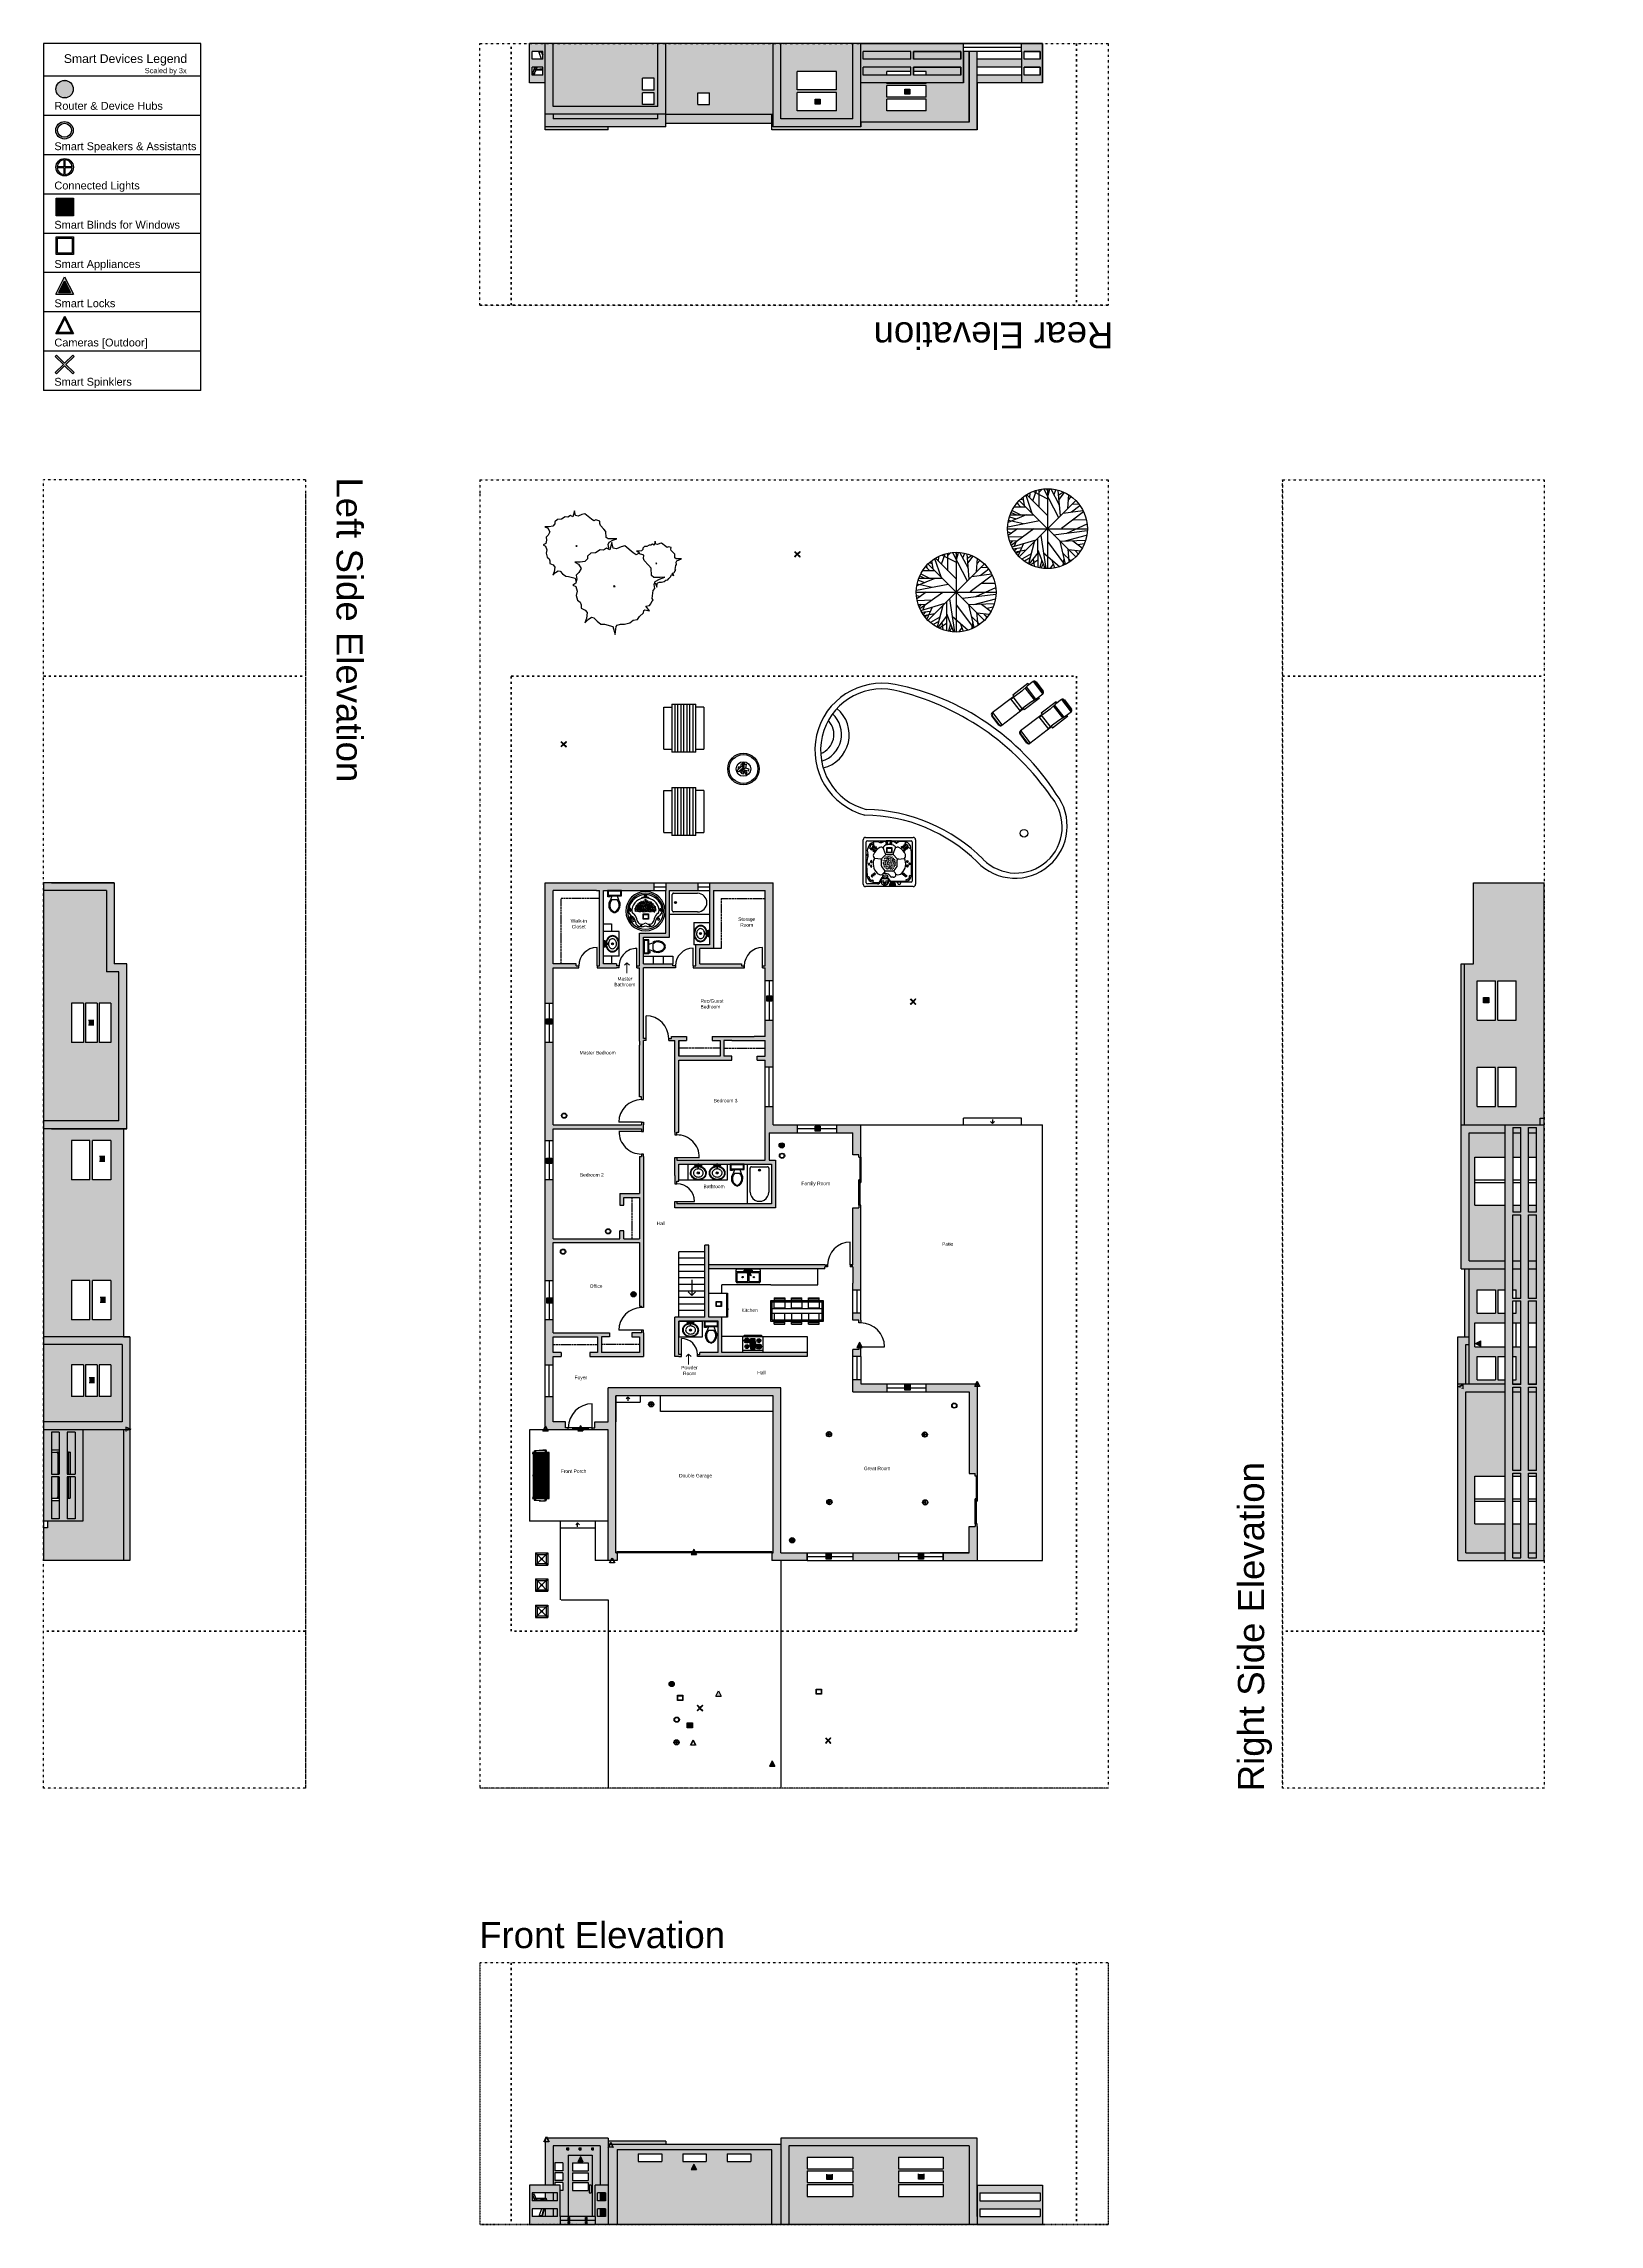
# Model space of a CAD drawing. Header units: millimetres. Extents: x 60252 to 149408, y 10197 to 135197.
import ezdxf

# ---------------------------------------------------------------- set-up
doc = ezdxf.new("R2010")
doc.units = ezdxf.units.MM
for name, pattern in [('ACAD_ISO02W100', [15, 12, -3]), ('ACAD_ISO03W100', [30, 12, -18]), ('DIVIDE', [31.75, 12.7, -6.35, 0, -6.35, 0, -6.35])]:
    doc.linetypes.add(name, pattern=pattern)
for name, color, linetype, lineweight in [('a_COTA', 3, 'Continuous', 15), ('a_MUEBLE', 3, 'Continuous', 5), ('Property Line', 157, 'ACAD_ISO03W100', 50)]:
    doc.layers.add(name, color=color, linetype=linetype, lineweight=lineweight)
for name, color, linetype in [('Closets', 253, 'Continuous'), ('Doors', 12, 'Continuous'), ('EXT. Highlight HATCH', 27, 'Continuous'), ('EXT.WALL HATCH', 33, 'Continuous'), ('Floor', 8, 'Continuous'), ('Floorplan -Outline', 40, 'Continuous'), ('HIDDEN', 7, 'ACAD_ISO02W100'), ('IOT SMART DEVICES', 181, 'Continuous'), ('Plot', 157, 'DIVIDE'), ('Stairs', 84, 'Continuous'), ('Window', 20, 'Continuous')]:
    doc.layers.add(name, color=color, linetype=linetype)
doc.styles.get("Standard").update_dxf_attribs({"font": 'Arial.ttf'})
pattern_1 = [(0, (0, 0), (0, 6.985), [5.08, -1.905]), (90, (0, 0), (-6.985, 4e-16), [5.08, -1.905])]

# ---------------------------------------------------------------- blocks, each defined once
blk = doc.blocks.new('Clump of Trees or Bushes - plan')
for points in [[(-10.993, 56.487), (-9.228, 58.426), (-10.144, 63.512), (-8.923, 67.033), (-3.43, 69.772), (2.673, 72.119), (-2.82, 71.728), (-10.449, 71.728), (-13.195, 74.075), (-13.806, 83.073), (-16.857, 86.594), (-22.045, 92.071), (-22.961, 94.81), (-22.656, 98.722), (-28.759, 100.678), (-31.811, 99.113), (-35.472, 101.461), (-45.543, 109.676), (-49.815, 108.503), (-55.308, 106.155), (-59.58, 106.938), (-60.801, 113.98), (-63.242, 104.982), (-67.209, 106.938), (-70.872, 104.59), (-74.839, 104.982), (-80.637, 101.461), (-86.435, 101.069), (-90.402, 97.548), (-90.402, 94.419), (-93.454, 90.898), (-98.947, 90.115), (-105.66, 90.115), (-101.083, 87.768), (-98.031, 82.682), (-100.778, 77.596), (-103.829, 74.466), (-103.219, 69.772), (-104.134, 65.077), (-108.102, 62.73), (-104.439, 60.774), (-102.609, 55.297), (-103.829, 50.211), (-102.303, 44.342), (-98.947, 41.995), (-98.031, 38.865), (-98.031, 34.953), (-93.148, 32.606), (-90.707, 29.476), (-91.317, 22.434), (-93.454, 17.348), (-89.487, 21.26), (-85.519, 23.999), (-82.468, 23.216), (-78.806, 19.304), (-74.228, 15.783), (-69.956, 15.392), (-59.886, 12.653), (-58.254, 7.074)], [(59.448, 5.262), (60.936, 4.858), (62.652, -1.011), (63.415, 4.858), (64.178, 5.836), (66.848, 6.814), (69.709, 6.569), (73.905, 7.792), (76.385, 9.748), (79.627, 10.237), (81.153, 12.438), (84.014, 15.127), (84.205, 17.084), (85.158, 17.573), (88.591, 16.839), (85.73, 20.262), (88.591, 20.751), (89.545, 21.974), (90.689, 24.174), (91.452, 24.663), (90.499, 25.886), (91.261, 31.999), (92.596, 33.466), (92.024, 36.645), (92.787, 38.845), (96.22, 40.557), (100.035, 42.024), (96.602, 41.779), (91.834, 41.779), (90.117, 43.246), (89.736, 48.871), (87.828, 51.071), (84.586, 54.494), (84.014, 56.206), (84.205, 58.651), (80.39, 59.873), (78.483, 58.895), (76.194, 60.362), (69.9, 65.497), (67.23, 64.764), (63.797, 63.297), (61.126, 63.786), (60.364, 68.187), (58.838, 62.563), (56.358, 63.786), (54.07, 62.319), (51.59, 62.563), (47.966, 60.362), (44.343, 60.118), (41.863, 57.917), (41.863, 55.961), (39.956, 53.761), (36.523, 53.272), (32.327, 53.272), (35.187, 51.805), (36.641, 49.381)]]:
    blk.add_lwpolyline(points)
for points in [[(-4.577, 66.508), (-7.629, 55.261), (-12.588, 57.706), (-17.166, 54.772), (-22.125, 55.261), (-29.372, 50.86), (-36.62, 50.371), (-41.579, 45.969), (-41.579, 42.057), (-45.393, 37.656), (-52.259, 36.678), (-60.651, 36.678), (-54.93, 33.743), (-51.115, 27.386), (-54.548, 21.029), (-58.363, 17.116), (-57.6, 11.248), (-58.744, 5.38), (-63.703, 2.446), (-59.126, 0), (-56.837, -6.846), (-58.363, -13.203), (-56.455, -20.539), (-52.259, -23.473), (-51.115, -27.385), (-51.115, -32.275), (-45.012, -35.21), (-41.96, -39.122), (-42.723, -47.924), (-45.393, -54.282), (-40.434, -49.391), (-35.475, -45.968), (-31.661, -46.946), (-27.083, -51.837), (-21.362, -56.238), (-16.021, -56.727), (-3.433, -60.15), (0, -71.887), (1.526, -60.15), (3.052, -58.194), (8.392, -56.238), (14.114, -56.727), (22.506, -54.282), (27.465, -50.369), (33.949, -49.391), (37.001, -44.99), (42.723, -39.611), (43.104, -35.699), (45.012, -34.721), (51.878, -36.188), (46.156, -29.341), (51.878, -28.363), (53.785, -25.918), (56.074, -21.517), (57.6, -20.539), (55.692, -18.094), (57.218, -5.868), (59.888, -2.934), (58.744, 3.424), (60.27, 7.825), (67.136, 11.248), (74.765, 14.182), (67.899, 13.693), (58.363, 13.693), (54.93, 16.627), (54.167, 27.875), (50.352, 32.276), (43.867, 39.123), (42.723, 42.546), (43.104, 47.436), (35.475, 49.882), (31.661, 47.925), (27.083, 50.86), (14.495, 61.129), (9.155, 59.662), (2.289, 56.728), (-3.052, 57.706)], [(-58.055, 61.947), (-58.97, 60.774), (-57.139, 60.774)], [(62.08, 35.667), (61.508, 34.933), (62.652, 34.933)], [(-1.144, 1.468), (-2.289, 0), (0, 0)]]:
    blk.add_lwpolyline(points, close=True)
blk = doc.blocks.new('Swimming Pool')
blk.add_circle((239.3, 27.3), 5.76)
for centre, radius, start, end in [((2.9, 100.8), 100.8, 91.6606, 268.3394), ((12.4, -171.7), 373.5, 45.7308, 91.9036), ((2.9, 100.8), 92.2, 91.8188, 268.1812), ((1.1, -201.3), 394.2, 47.3291, 90.1586), ((-102.4, 100.8), 41.9, 299.5101, 60.5211), ((-100.2, 100.8), 51.3, 296.7711, 63.2277), ((-102.5, 100.8), 30.5, 303.4315, 56.5415), ((223.6, 34.9), 78.5, 236.5667, 50.8262), ((225.4, 34), 69.5, 237.7372, 51.8319), ((52.7, -241.3), 255.5, 57.9507, 101.9089), ((52.5, -237.4), 243.1, 58.2839, 102.4795)]:
    blk.add_arc(centre, radius, start, end)
blk = doc.blocks.new('Picnic Table - plan')
for p, q in [((12, 67.5), (12, -4.5)), ((12, 67.5), (48, 67.5)), ((16.5, 67.5), (16.5, -4.5)), ((21, -4.5), (21, 67.5)), ((25.5, 67.5), (25.5, -4.5)), ((30, -4.5), (30, 67.5)), ((34.5, 67.5), (34.5, -4.5)), ((39, -4.5), (39, 67.5)), ((43.5, 67.5), (43.5, -4.5)), ((48, -4.5), (48, 67.5)), ((0, 0), (0, 63)), ((0, 63), (12, 63)), ((60, 63), (48, 63)), ((60, 63), (60, 0)), ((0, 0), (12, 0)), ((48, 0), (60, 0)), ((48, -4.5), (12, -4.5))]:
    blk.add_line(p, q)
blk = doc.blocks.new('Tree - deciduous plan')
for p, q in [((-49.8627, 32.8214), (-32.7853, 32.8214)), ((-45.8134, 38.2383), (-40.5318, 33.0471)), ((-43.8768, 36.4326), (-44.405, 40.2696)), ((42, 42), (-42, -42)), ((42, -42), (-42, 42)), ((-40.1797, 44.558), (-36.4825, 43.2038)), ((-37.0107, 47.0408), (-35.25, 35.5298)), ((-32.6092, 50.4264), (-23.2782, 23.5674)), ((-31.2008, 51.1035), (-0.2149, 20.1818)), ((-26.4472, 46.5894), (-26.2712, 53.8116)), ((-22.0458, 42.0753), (-16.5881, 57.6486)), ((-21.1656, 55.8436), (-0.0388, 45.0094)), ((-12.5388, 54.9406), (-7.9613, 59.4546)), ((-12.3627, 32.1443), (-12.5388, 58.7776)), ((-5.3205, 59.6806), (16.5105, 16.7963)), ((2.426, 54.9406), (-1.4472, 59.9056)), ((0, 59.9996), (0, -60)), ((0.4894, 48.6208), (3.6584, 59.6806)), ((18.2711, 35.5298), (5.419, 59.6806)), ((9.8203, 51.5549), (12.8133, 58.5516)), ((19.6795, 19.5047), (16.3344, 57.6486)), ((17.0387, 51.1035), (23.2006, 55.1666)), ((17.7429, 43.6552), (25.4894, 54.2636)), ((31.6513, 50.8778), (30.2429, 30.5643)), ((31.1232, 42.5267), (35.8767, 48.1693)), ((36.2288, 25.1474), (48.9049, 35.0784)), ((37.1091, 37.1098), (46.6161, 37.5612)), ((-59.7219, 2.8025), (-12.0106, 12.0565)), ((-32.2571, 20.6333), (-59.1937, 9.348)), ((-58.6656, 12.7336), (-35.9543, 7.5424)), ((-57.081, 17.9248), (-47.0458, 14.7649)), ((-56.0247, 20.859), (-20.8134, 20.859)), ((-54.7923, 24.4702), (-47.75, 21.0847)), ((-54.6162, -24.7335), (-20.2853, 0.0941)), ((-53.2078, 27.4044), (-40.1797, 20.859)), ((54.3626, 25.3731), (20.9119, 0.3198)), ((23.3767, 23.3417), (53.3063, 27.4044)), ((29.3626, -6.6771), (59.4682, 7.091)), ((38.5175, 13.4107), (58.2359, 13.6364)), ((-60, 0), (60, 0)), ((-59.7219, -4.8714), (-54.2641, -6.6771)), ((-45.2853, -0.1316), (-59.0177, -10.0627)), ((-58.4895, -12.3197), (-36.4825, -11.6426)), ((-57.081, -18.4138), (-45.2853, -17.9624)), ((-52.6797, -18.188), (-55.4966, -22.0251)), ((-53.2078, -27.442), (-16.7641, -16.6081)), ((-38.9472, -29.0219), (-51.4472, -30.6018)), ((-47.2219, -19.3166), (-50.2148, -26.3135)), ((-46.5177, -30.1504), (-49.5106, -33.536)), ((-32.4331, -32.4075), (-48.1021, -35.5674)), ((-35.9543, -22.4765), (-44.0529, -40.5329)), ((-19.9331, -20.2194), (-28.5599, -52.721)), ((-14.8275, -15.0282), (-14.6515, -57.6865)), ((-14.6515, -32.1818), (-3.912, -59.4922)), ((-10.074, -10.0627), (-2.5036, -59.7178)), ((-0.0388, -19.0909), (25.8415, -53.8495)), ((9.2922, -9.1598), (59.6443, -2.8401)), ((18.6232, -18.6394), (26.7218, -53.3981)), ((18.7992, -18.6394), (57.3556, -17.2853)), ((26.3697, -18.4138), (58.9401, -9.8369)), ((30.419, -30.1504), (32.3556, -50.0125)), ((31.4753, -31.279), (49.6091, -33.3103)), ((38.1654, -18.188), (52.426, -29.0219)), ((41.5105, -32.6332), (46.088, -38.0501)), ((45.9119, -24.0564), (55.595, -22.2508)), ((-43.7008, -34.6645), (-46.6937, -37.373)), ((-24.6867, -37.8244), (-38.7712, -45.7241)), ((-26.2712, -43.9185), (-34.7219, -48.6583)), ((-14.6515, -36.2445), (-27.6797, -52.9467)), ((-14.6515, -47.3041), (-25.0388, -54.3009)), ((-21.5177, -45.4984), (-19.9331, -56.1065)), ((-8.4895, -47.5298), (-11.4825, -58.5893)), ((-6.3768, -52.721), (-9.3698, -58.815)), ((-6.2008, -36.2445), (17.919, -57.0094)), ((8.4119, -53.1724), (3.8344, -59.4922)), ((5.9471, -46.6269), (10.5246, -58.5893)), ((22.8485, -36.4702), (35.3485, -48.4326)), ((24.7852, -44.8213), (23.0246, -54.978))]:
    blk.add_line(p, q)
blk.add_circle((0, 0), 60)
blk = doc.blocks.new('Toilet - top')
for p, q in [((-10, -8.5), (-8, -8.5)), ((-10, -9.5), (-10, -8.5)), ((-7, -9.5), (-10, -9.5)), ((-8, -8.5), (-8, -8)), ((-7, -8), (-7, -9.5)), ((-4, -8), (-6, -14)), ((4, -14), (-4, -14)), ((4, -8), (6, -14)), ((9.5, -6), (9.5, -2))]:
    blk.add_line(p, q)
blk.add_lwpolyline([(10.5, -8), (10.5, 0), (-10.5, 0), (-10.5, -8)], close=True)
for points in [[(-9.5, -2), (-9.5, -6)], [(8.5, -1), (-8.5, -1)], [(-8.5, -7), (8.5, -7)]]:
    blk.add_lwpolyline(points)
for centre, radius, start, end in [((-8.6, -1.9), 0.884, 81.8699, 188.1301), ((-8.6, -6.1), 0.884, 171.8699, 278.1301), ((3.5, -21.6), 12.2, 141.4691, 247.9714), ((4.2, -21.8), 11.3, 136.3677, 238.9468), ((0, -27.9), 4, 245.7318, 294.2682), ((-3.5, -21.6), 12.2, 292.0284, 38.5307), ((-4.2, -21.8), 11.3, 301.053, 43.6321), ((8.6, -1.9), 0.884, 351.8699, 98.1301), ((8.6, -6.1), 0.884, 261.8699, 8.1301), ((0, -29), 4, 254.8605, 285.1395)]:
    blk.add_arc(centre, radius, start, end)
blk = doc.blocks.new('Bath Tub - 26 x 60 in.')
for p, q in [((8, -18), (10, -18)), ((9, -17), (9, -19))]:
    blk.add_line(p, q)
blk.add_lwpolyline([(0, -36), (0, 0), (60, 0), (60, -36)], close=True)
for points in [[(4, -30), (4, -6)], [(6, -4), (42, -4)], [(42, -32), (6, -32)]]:
    blk.add_lwpolyline(points)
for radius in [1.5, 1]:
    blk.add_circle((9, -18), radius)
for centre, radius, start, end in [((5.75, -5.75), 1.77, 81.8699, 188.1301), ((5.75, -30.25), 1.77, 171.8699, 278.1301), ((42, -18), 14, 270, 90)]:
    blk.add_arc(centre, radius, start, end)
blk = doc.blocks.new('*X84')
at = {"color": 0}
for p, q in [((65.1, 129.3), (65.1, 129.3)), ((65.1, 116.5), (65.1, 116.5)), ((65.4, 114.9), (65.4, 114.9)), ((65.5, 116.6), (65.5, 116.6)), ((65.5, 116.3), (65.5, 116.3)), ((65.5, 113.9), (65.8, 114.4)), ((65.5, 113.9), (65.9, 113.9)), ((65.7, 131.8), (65.7, 131.8)), ((65.9, 113.9), (65.8, 114.4)), ((65.9, 130.1), (66.2, 130.2)), ((65.9, 130.1), (66.1, 129.9)), ((65.9, 115.8), (65.9, 115.8)), ((66, 131.5), (66, 131.5)), ((66, 129.9), (66, 129.9)), ((66.1, 133.2), (66.1, 133.2)), ((66.1, 131.8), (66.1, 131.8)), ((66.1, 131), (66.1, 131)), ((66.1, 129.9), (66.2, 130.2)), ((66.2, 111.1), (66.2, 111.1)), ((66.3, 116.7), (66.3, 116.7)), ((66.6, 115.6), (66.6, 115.6)), ((66.8, 116.3), (67, 116.6)), ((66.8, 116.3), (67.1, 116.2)), ((66.9, 136.5), (66.9, 136.5)), ((66.9, 134.8), (67.1, 135)), ((66.9, 134.8), (67.2, 134.7)), ((66.9, 134.7), (66.9, 134.7)), ((66.9, 130.7), (66.9, 130.7)), ((66.9, 114.9), (66.9, 114.9)), ((66.9, 111.7), (66.9, 111.7)), ((67.1, 116.2), (67, 116.6)), ((67, 111.5), (67.3, 111.7)), ((67, 111.5), (67.2, 111.4)), ((67.2, 134.7), (67.1, 135)), ((67.1, 134.4), (67.1, 134.4)), ((67.1, 133.7), (67.4, 133.8)), ((67.1, 133.7), (67.3, 133.5)), ((67.1, 131.2), (67.1, 131.2)), ((67.2, 113.7), (67.2, 113.7)), ((67.2, 111.4), (67.3, 111.7)), ((67.3, 133.5), (67.4, 133.8)), ((67.3, 110.4), (67.3, 110.4)), ((67.4, 133), (67.4, 133)), ((67.4, 111.4), (67.4, 111.4)), ((67.4, 109.6), (67.4, 109.6)), ((67.5, 112.5), (67.7, 112.8)), ((67.5, 112.5), (67.8, 112.5)), ((67.6, 131), (67.8, 131.3)), ((67.6, 131), (67.9, 131)), ((67.6, 106.9), (67.6, 106.9)), ((67.8, 112.5), (67.7, 112.8)), ((67.7, 108.6), (67.7, 108.6)), ((67.9, 131), (67.8, 131.3)), ((67.8, 129.2), (67.8, 129.2)), ((67.8, 111.9), (67.8, 111.9)), ((67.8, 110.2), (67.8, 110.2)), ((67.9, 115.2), (67.9, 115.2)), ((67.9, 113.6), (67.9, 113.6)), ((67.9, 108.5), (67.9, 108.5)), ((67.9, 107.9), (67.9, 107.9)), ((68, 136.9), (68, 136.9)), ((68, 129.5), (68, 129.5)), ((68, 116.9), (68, 116.9)), ((68.1, 135.9), (68.5, 136.3)), ((68.1, 135.9), (68.6, 135.8)), ((68.2, 138.5), (68.2, 138.5)), ((68.2, 136.7), (68.2, 136.7)), ((68.2, 116.9), (68.2, 116.9)), ((68.2, 116.2), (68.2, 116.2)), ((68.2, 115.2), (68.5, 115.3)), ((68.2, 115.2), (68.4, 115)), ((68.2, 108.7), (68.4, 109)), ((68.2, 108.7), (68.4, 108.7)), ((68.3, 137.3), (68.6, 137.5)), ((68.3, 137.3), (68.5, 137.2)), ((68.4, 128.5), (68.4, 128.5)), ((68.4, 127.4), (68.5, 127.5)), ((68.4, 115), (68.5, 115.3)), ((68.4, 108.7), (68.4, 109)), ((68.5, 137.2), (68.6, 137.5)), ((68.6, 135.8), (68.5, 136.3)), ((68.5, 131.9), (68.5, 131.9)), ((68.5, 130.2), (68.5, 130.2)), ((68.6, 127.2), (68.5, 127.5)), ((68.5, 127.2), (68.6, 127.2)), ((68.6, 133.5), (68.6, 133.5)), ((68.6, 132.3), (68.6, 132.3)), ((68.6, 113.3), (68.6, 113.3)), ((68.6, 107), (68.6, 107)), ((68.7, 138.6), (68.7, 138.6)), ((68.7, 136.9), (68.7, 136.9)), ((68.7, 135.2), (68.7, 135.2)), ((68.7, 131.7), (68.7, 131.7)), ((68.7, 113.4), (68.7, 113.4)), ((68.7, 111.6), (68.7, 111.6)), ((68.7, 105.9), (69.1, 106)), ((68.7, 105.9), (69, 105.7)), ((68.8, 140.2), (68.8, 140.2)), ((68.8, 138.5), (68.8, 138.5)), ((68.8, 135), (68.8, 135)), ((68.8, 130.2), (69.2, 130.6)), ((68.8, 130.2), (69.3, 130.1)), ((68.8, 129), (68.8, 129)), ((68.8, 128.1), (69.2, 128.2)), ((68.8, 128.1), (69.1, 127.9)), ((68.8, 116.3), (68.8, 116.3)), ((68.8, 110), (68.8, 110)), ((68.8, 105), (69.1, 105.3)), ((68.8, 105), (69.1, 105)), ((68.9, 135.3), (68.9, 135.3)), ((68.9, 111), (68.9, 111)), ((69, 139.5), (69, 139.5)), ((69, 105.7), (69.1, 106)), ((69.1, 142), (69.3, 142.3)), ((69.1, 142), (69.4, 141.9)), ((69.1, 136.3), (69.1, 136.3)), ((69.1, 127.9), (69.2, 128.2)), ((69.1, 105), (69.1, 105.3)), ((69.3, 130.1), (69.2, 130.6)), ((69.2, 129.6), (69.2, 129.6)), ((69.2, 118.8), (69.2, 118.8)), ((69.2, 115.5), (69.2, 115.5)), ((69.4, 141.9), (69.3, 142.3)), ((69.3, 131.4), (69.3, 131.4)), ((69.3, 109.9), (69.3, 109.9)), ((69.4, 126.5), (69.4, 126.5)), ((69.4, 118.8), (69.7, 118.9)), ((69.4, 118.8), (69.6, 118.6)), ((69.5, 141), (69.9, 141.1)), ((69.5, 141), (69.8, 140.8)), ((69.5, 138.7), (69.5, 138.7)), ((69.5, 118.9), (69.5, 118.9)), ((69.6, 140.5), (69.6, 140.5)), ((69.6, 118.6), (69.7, 118.9)), ((69.6, 105.8), (69.6, 105.8)), ((69.7, 134.3), (69.7, 134.3)), ((69.7, 119.7), (70, 119.7)), ((69.7, 104.5), (69.7, 104.5)), ((69.8, 140.8), (69.9, 141.1)), ((69.8, 138.2), (70, 138.5)), ((69.8, 138.2), (70.1, 138.2)), ((69.8, 131.2), (69.8, 131.2)), ((69.8, 131), (69.8, 131)), ((69.8, 127.9), (69.8, 127.9)), ((69.8, 118.5), (69.8, 118.5)), ((69.8, 112.2), (69.8, 112.2)), ((69.8, 106.3), (69.8, 106.3)), ((69.8, 105.9), (69.8, 105.9)), ((69.9, 137.5), (69.9, 137.5)), ((69.9, 120), (69.9, 120)), ((70, 119.7), (69.9, 120)), ((69.9, 113.6), (69.9, 113.6)), ((69.9, 110.3), (69.9, 110.3)), ((69.9, 109.5), (70.3, 109.7)), ((69.9, 109.5), (70.2, 109.4)), ((70, 142), (70, 142)), ((70.1, 138.2), (70, 138.5)), ((70, 113.5), (70, 113.5)), ((70, 102.3), (70, 102.3)), ((70.1, 136.9), (70.1, 136.9)), ((70.1, 131.7), (70.4, 131.8)), ((70.1, 131.7), (70.3, 131.5)), ((70.1, 118.8), (70.5, 119.2)), ((70.1, 118.8), (70.6, 118.7)), ((70.1, 115.4), (70.1, 115.4)), ((70.1, 103.9), (70.1, 103.9)), ((70.2, 109.4), (70.3, 109.7)), ((70.2, 107.3), (70.2, 107.3)), ((70.2, 105.6), (70.2, 105.6)), ((70.3, 131.5), (70.4, 131.8)), ((70.3, 124.4), (70.3, 124.4)), ((70.3, 116), (70.6, 116.2)), ((70.3, 116), (70.6, 115.9)), ((70.3, 110.6), (70.3, 110.6)), ((70.3, 108.9), (70.3, 108.9)), ((70.3, 102.8), (70.3, 102.8)), ((70.4, 129.1), (70.4, 129.1)), ((70.4, 112.3), (70.4, 112.3)), ((70.5, 134.4), (70.7, 134.7)), ((70.5, 134.4), (70.8, 134.4)), ((70.5, 131.6), (70.5, 131.6)), ((70.5, 125.8), (70.5, 125.8)), ((70.6, 118.7), (70.5, 119.2)), ((70.5, 115.6), (70.5, 115.6)), ((70.5, 113.9), (70.5, 113.9)), ((70.6, 133.4), (70.6, 133.4)), ((70.6, 122.4), (71, 122.6)), ((70.6, 122.4), (70.9, 122.3)), ((70.6, 117.3), (70.6, 117.3)), ((70.6, 115.9), (70.6, 116.2)), ((70.6, 111.8), (70.6, 111.8)), ((70.6, 108.3), (70.6, 108.3)), ((70.6, 105.1), (70.6, 105.1)), ((70.7, 144.6), (71.1, 144.7)), ((70.7, 144.6), (71, 144.4)), ((70.7, 136.8), (70.7, 136.8)), ((70.8, 134.4), (70.7, 134.7)), ((70.7, 120.6), (70.7, 120.6)), ((70.7, 118.9), (70.7, 118.9)), ((70.8, 140.6), (70.8, 140.6)), ((70.8, 123.9), (70.8, 123.9)), ((70.8, 122.3), (70.8, 122.3)), ((70.8, 120.9), (70.8, 120.9)), ((70.8, 113.1), (71.2, 113.5)), ((70.8, 113.1), (71.2, 113)), ((70.8, 100.4), (70.8, 100.4)), ((70.8, 100.4), (70.8, 100.4)), ((70.9, 142.4), (70.9, 142.4)), ((70.9, 125.6), (70.9, 125.6)), ((70.9, 122.3), (71, 122.6)), ((70.9, 116.1), (70.9, 116.1)), ((71, 144.4), (71.1, 144.7)), ((71, 144.6), (71, 144.6)), ((71, 128.9), (71, 128.9)), ((71, 127.2), (71, 127.2)), ((71, 112.2), (71.3, 112.5)), ((71, 112.2), (71.3, 112.2)), ((71, 106.5), (71, 106.5)), ((71.1, 141.4), (71.1, 141.4)), ((71.1, 132.2), (71.1, 132.2)), ((71.1, 130.6), (71.1, 130.6)), ((71.1, 129.9), (71.1, 129.9)), ((71.1, 123.9), (71.1, 123.9)), ((71.1, 108.3), (71.1, 108.3)), ((71.2, 133.9), (71.2, 133.9)), ((71.2, 130.7), (71.4, 131)), ((71.2, 130.7), (71.5, 130.7)), ((71.2, 120.6), (71.2, 120.6)), ((71.2, 113), (71.2, 113.5)), ((71.2, 113.2), (71.5, 113.3)), ((71.2, 113.2), (71.4, 113)), ((71.3, 137.2), (71.3, 137.2)), ((71.3, 135.6), (71.3, 135.6)), ((71.3, 135.3), (71.6, 135.4)), ((71.3, 135.3), (71.5, 135.1)), ((71.3, 115.5), (71.3, 115.5)), ((71.3, 112.2), (71.3, 112.5)), ((71.3, 103.1), (71.3, 103.1)), ((71.3, 99.9), (71.3, 99.9)), ((71.4, 140.6), (71.4, 140.6)), ((71.4, 138.9), (71.4, 138.9)), ((71.4, 138.9), (71.4, 138.9)), ((71.4, 131.6), (71.4, 131.6)), ((71.5, 130.7), (71.4, 131)), ((71.4, 117.3), (71.4, 117.3)), ((71.4, 113), (71.5, 113.3)), ((71.5, 142.2), (71.5, 142.2)), ((71.5, 135.1), (71.6, 135.4)), ((71.5, 126.5), (71.5, 126.5)), ((71.5, 120.1), (71.5, 120.1)), ((71.5, 113.8), (71.5, 113.8)), ((71.5, 107.4), (71.8, 107.8)), ((71.5, 107.5), (71.5, 107.5)), ((71.5, 107.4), (71.9, 107.4)), ((71.5, 101.2), (71.5, 101.2)), ((71.6, 145.6), (71.6, 145.6)), ((71.6, 145.5), (71.6, 145.5)), ((71.6, 143.9), (71.6, 143.9)), ((71.6, 139.1), (71.6, 139.1)), ((71.6, 132.8), (71.6, 132.8)), ((71.6, 126.4), (71.6, 126.4)), ((71.6, 124.6), (71.6, 124.6)), ((71.6, 110.9), (71.6, 110.9)), ((71.6, 104.8), (71.6, 104.8)), ((71.7, 139.4), (71.7, 139.4)), ((71.7, 123.1), (71.7, 123.1)), ((71.7, 116.8), (71.7, 116.8)), ((71.7, 110.5), (71.7, 110.5)), ((71.7, 108.4), (72, 108.7)), ((71.7, 108.4), (72, 108.4)), ((71.7, 104.1), (71.7, 104.1)), ((71.7, 103.9), (72.1, 104)), ((71.7, 103.9), (72, 103.7)), ((71.8, 142.1), (71.8, 142.1)), ((71.8, 136.1), (71.8, 136.1)), ((71.8, 135.8), (71.8, 135.8)), ((71.8, 133.6), (71.8, 133.6)), ((71.8, 129.5), (71.8, 129.5)), ((71.8, 126), (72.2, 126.2)), ((71.8, 126), (72.1, 125.9)), ((71.8, 118.6), (71.8, 118.6)), ((71.9, 107.4), (71.8, 107.8)), ((71.9, 135.4), (71.9, 135.4)), ((71.9, 126.9), (72.1, 127.2)), ((71.9, 126.9), (72.2, 126.9)), ((71.9, 115.4), (71.9, 115.4)), ((71.9, 113.8), (71.9, 113.8)), ((72, 145.4), (72.2, 145.7)), ((72, 145.4), (72.3, 145.4)), ((72, 108.4), (72, 108.7)), ((72, 103.7), (72.1, 104)), ((72.1, 142.6), (72.1, 142.6)), ((72.2, 126.9), (72.1, 127.2)), ((72.1, 126.4), (72.1, 126.4)), ((72.1, 125.9), (72.2, 126.2)), ((72.1, 101.7), (72.5, 102.1)), ((72.1, 101.7), (72.6, 101.7)), ((72.1, 101.2), (72.1, 101.2)), ((72.1, 99.4), (72.1, 99.4)), ((72.2, 146.5), (72.5, 146.9)), ((72.2, 146.5), (72.6, 146.4)), ((72.3, 145.4), (72.2, 145.7)), ((72.2, 144.4), (72.2, 144.4)), ((72.2, 122.8), (72.2, 122.8)), ((72.3, 108.5), (72.3, 108.5)), ((72.3, 105.7), (72.3, 105.7)), ((72.4, 134.2), (72.4, 134.2)), ((72.4, 131.9), (72.4, 131.9)), ((72.4, 116.8), (72.7, 116.9)), ((72.4, 116.8), (72.6, 116.6)), ((72.4, 110.3), (72.4, 110.3)), ((72.4, 104.7), (72.7, 105)), ((72.4, 104.7), (72.7, 104.6)), ((72.6, 146.4), (72.5, 146.9)), ((72.5, 138.9), (72.8, 139.1)), ((72.5, 138.9), (72.7, 138.8)), ((72.5, 130.9), (72.5, 130.9)), ((72.5, 123.2), (72.8, 123.4)), ((72.5, 123.2), (72.8, 123.1)), ((72.5, 113.4), (72.5, 113.4)), ((72.6, 101.7), (72.5, 102.1)), ((72.5, 99.3), (72.5, 99.3)), ((72.6, 117.5), (72.6, 117.5)), ((72.6, 116.6), (72.7, 116.9)), ((72.6, 110.2), (72.6, 110.2)), ((72.6, 102.6), (72.6, 102.6)), ((72.6, 101), (72.6, 101)), ((72.6, 97.7), (72.6, 97.7)), ((72.7, 141.7), (72.9, 141.9)), ((72.7, 141.9), (72.7, 141.9)), ((72.7, 141.7), (73, 141.6)), ((72.7, 140.9), (72.7, 140.9)), ((72.7, 138.8), (72.8, 139.1)), ((72.7, 125.4), (72.7, 125.4)), ((72.7, 119.3), (72.7, 119.3)), ((72.7, 119.1), (72.7, 119.1)), ((72.7, 112.7), (72.7, 112.7)), ((72.7, 106.4), (72.7, 106.4)), ((72.7, 106), (72.7, 106)), ((72.7, 104.6), (72.7, 105)), ((72.7, 104.3), (72.7, 104.3)), ((72.7, 100.1), (72.7, 100.1)), ((72.8, 144.4), (72.8, 144.4)), ((72.8, 140.8), (73.2, 141.2)), ((72.8, 140.8), (73.3, 140.7)), ((72.8, 138), (72.8, 138)), ((72.8, 131.7), (72.8, 131.7)), ((72.8, 123.1), (72.8, 123.4)), ((72.8, 121.2), (72.8, 121.2)), ((72.8, 107.6), (72.8, 107.6)), ((73, 141.6), (72.9, 141.9)), ((72.9, 126.5), (72.9, 126.5)), ((72.9, 111), (72.9, 111)), ((72.9, 109.3), (72.9, 109.3)), ((72.9, 107.5), (73.3, 107.7)), ((72.9, 107.5), (73.2, 107.4)), ((72.9, 106.7), (72.9, 106.7)), ((73, 146.5), (73, 146.5)), ((73, 129.7), (73.4, 129.8)), ((73, 129.7), (73.3, 129.5)), ((73, 128.3), (73, 128.3)), ((73, 114.3), (73, 114.3)), ((73, 112.6), (73, 112.6)), ((73, 100.5), (73, 100.5)), ((73.1, 129), (73.1, 129)), ((73.1, 115.9), (73.1, 115.9)), ((73.1, 100.9), (73.4, 101.2)), ((73.1, 100.9), (73.4, 100.9)), ((73.3, 140.7), (73.2, 141.2)), ((73.2, 137.4), (73.2, 137.4)), ((73.2, 135.6), (73.2, 135.6)), ((73.2, 125.7), (73.2, 125.7)), ((73.2, 119.4), (73.5, 119.7)), ((73.2, 119.4), (73.5, 119.4)), ((73.2, 119.3), (73.2, 119.3)), ((73.2, 117.6), (73.2, 117.6)), ((73.2, 115.8), (73.2, 115.8)), ((73.2, 108.2), (73.2, 108.2)), ((73.2, 107.4), (73.3, 107.7)), ((73.3, 129.5), (73.4, 129.8)), ((73.3, 122.6), (73.3, 122.6)), ((73.3, 120.9), (73.3, 120.9)), ((73.3, 105), (73.3, 105)), ((73.4, 144.6), (73.4, 144.6)), ((73.4, 137.9), (73.6, 138.2)), ((73.4, 137.9), (73.7, 137.9)), ((73.4, 136.7), (73.4, 136.7)), ((73.4, 124.3), (73.4, 124.3)), ((73.4, 103.2), (73.4, 103.2)), ((73.4, 101.4), (73.4, 101.4)), ((73.4, 100.9), (73.4, 101.2)), ((73.5, 146.4), (73.5, 146.4)), ((73.5, 135.1), (73.9, 135.5)), ((73.5, 135.1), (73.9, 135)), ((73.5, 127.6), (73.5, 127.6)), ((73.5, 125.9), (73.5, 125.9)), ((73.5, 124.8), (73.5, 124.8)), ((73.5, 119.4), (73.5, 119.7)), ((73.5, 116), (73.5, 116)), ((73.5, 98.3), (73.8, 98.4)), ((73.5, 98.3), (73.7, 98.1)), ((73.7, 137.9), (73.6, 138.2)), ((73.6, 130.9), (73.6, 130.9)), ((73.6, 129.3), (73.6, 129.3)), ((73.6, 120.4), (73.9, 120.5)), ((73.6, 120.4), (73.8, 120.2)), ((73.7, 144.5), (73.7, 144.5)), ((73.7, 142.6), (74.1, 142.7)), ((73.7, 142.6), (74, 142.4)), ((73.7, 141.2), (73.7, 141.2)), ((73.7, 133.8), (73.7, 133.8)), ((73.7, 132.6), (73.7, 132.6)), ((73.7, 112.2), (73.7, 112.2)), ((73.7, 110.4), (73.7, 110.4)), ((73.7, 98.1), (73.8, 98.4)), ((73.8, 135.9), (73.8, 135.9)), ((73.8, 134.3), (73.8, 134.3)), ((73.8, 123.7), (73.8, 123.7)), ((73.8, 120.2), (73.9, 120.5)), ((73.8, 97.1), (74.1, 97.4)), ((73.8, 97.1), (74.1, 97.1)), ((73.9, 139.3), (73.9, 139.3)), ((73.9, 137.6), (73.9, 137.6)), ((73.9, 135), (73.9, 135.5)), ((73.9, 120.5), (73.9, 120.5)), ((73.9, 119.5), (73.9, 119.5)), ((73.9, 115.6), (74.2, 115.9)), ((73.9, 115.6), (74.2, 115.6)), ((73.9, 103), (73.9, 103)), ((74, 142.9), (74, 142.9)), ((74, 142.4), (74.1, 142.7)), ((74, 140.9), (74, 140.9)), ((74, 121.3), (74, 121.3)), ((74, 99.8), (74, 99.8)), ((74, 99.7), (74, 99.7)), ((74.1, 144.2), (74.1, 144.2)), ((74.1, 142.6), (74.1, 142.6)), ((74.1, 134.1), (74.3, 134.4)), ((74.1, 134.1), (74.4, 134.1)), ((74.1, 131.5), (74.1, 131.5)), ((74.1, 129.4), (74.5, 129.8)), ((74.1, 129.4), (74.6, 129.3)), ((74.1, 111.1), (74.5, 111.3)), ((74.1, 111.1), (74.4, 111)), ((74.1, 97.1), (74.1, 97.4)), ((74.2, 145.9), (74.2, 145.9)), ((74.2, 128.5), (74.2, 128.5)), ((74.2, 115.6), (74.2, 115.9)), ((74.2, 110.8), (74.2, 110.8)), ((74.2, 108.7), (74.2, 108.7)), ((74.3, 149.2), (74.3, 149.2)), ((74.3, 147.6), (74.3, 147.6)), ((74.4, 134.1), (74.3, 134.4)), ((74.3, 133.3), (74.6, 133.4)), ((74.3, 133.3), (74.5, 133.1)), ((74.3, 130.3), (74.3, 130.3)), ((74.4, 139.3), (74.4, 139.3)), ((74.4, 136), (74.4, 136)), ((74.4, 120.6), (74.4, 120.6)), ((74.4, 114.3), (74.4, 114.3)), ((74.4, 111), (74.5, 111.3)), ((74.4, 108), (74.4, 108)), ((74.4, 101.7), (74.4, 101.7)), ((74.5, 146), (74.5, 146)), ((74.5, 139.6), (74.5, 139.6)), ((74.5, 139.3), (74.5, 139.3)), ((74.5, 137.5), (74.5, 137.5)), ((74.5, 133.1), (74.6, 133.4)), ((74.5, 133.3), (74.5, 133.3)), ((74.6, 129.3), (74.5, 129.8)), ((74.5, 127), (74.5, 127)), ((74.5, 118.5), (74.5, 118.5)), ((74.5, 117.7), (74.5, 117.7)), ((74.5, 96.2), (74.5, 96.2)), ((74.6, 117.3), (74.6, 117.3)), ((74.6, 115.3), (74.6, 115.3)), ((74.6, 111.9), (74.9, 112.2)), ((74.6, 111.9), (74.9, 111.9)), ((74.6, 111), (74.6, 111)), ((74.6, 104.6), (74.6, 104.6)), ((74.6, 98.3), (74.6, 98.3)), ((74.6, 97.8), (74.6, 97.8)), ((74.7, 149), (74.7, 149)), ((74.7, 147), (74.7, 147)), ((74.7, 142.6), (74.7, 142.6)), ((74.7, 136.3), (74.7, 136.3)), ((74.7, 130.4), (75, 130.7)), ((74.7, 130.4), (75, 130.3)), ((74.7, 130), (74.7, 130)), ((74.7, 123.6), (74.7, 123.6)), ((74.7, 103.4), (74.7, 103.4)), ((74.7, 101.9), (75, 102)), ((74.7, 101.9), (74.9, 101.7)), ((74.8, 148.4), (74.8, 148.4)), ((74.8, 146.6), (74.8, 146.6)), ((74.8, 126.8), (74.8, 126.8)), ((74.8, 126.3), (74.8, 126.3)), ((74.8, 124), (75.2, 124.2)), ((74.8, 123.7), (75.2, 124.1)), ((74.8, 124), (75.1, 123.9)), ((74.8, 123.7), (75.3, 123.6)), ((74.8, 105.2), (74.8, 105.2)), ((74.9, 148.9), (75.1, 149.1)), ((74.9, 148.9), (75.2, 148.8)), ((74.9, 146.2), (75.3, 146.3)), ((74.9, 146.2), (75.2, 146)), ((74.9, 111.9), (74.9, 112.2)), ((74.9, 105.6), (74.9, 105.6)), ((74.9, 101.7), (75, 102)), ((74.9, 96.3), (74.9, 96.3)), ((75, 130.3), (75, 130.7)), ((75, 114.2), (75, 114.2)), ((75, 112.4), (75, 112.4)), ((75, 99.6), (75, 99.6)), ((75, 98), (75, 98)), ((75.2, 148.8), (75.1, 149.1)), ((75.1, 135.8), (75.1, 135.8)), ((75.1, 134), (75.1, 134)), ((75.1, 130.8), (75.1, 130.8)), ((75.1, 123.9), (75.2, 124.2)), ((75.1, 103), (75.1, 103)), ((75.1, 101.3), (75.1, 101.3)), ((75.2, 146), (75.3, 146.3)), ((75.3, 123.6), (75.2, 124.1)), ((75.2, 121.4), (75.2, 121.4)), ((75.2, 113.3), (75.2, 113.3)), ((75.2, 104.6), (75.2, 104.6)), ((75.3, 144.8), (75.3, 144.8)), ((75.3, 123.2), (75.3, 123.2)), ((75.3, 110.1), (75.3, 110.1)), ((75.3, 108.1), (75.6, 108.4)), ((75.3, 108.1), (75.6, 108.1)), ((75.3, 107.9), (75.3, 107.9)), ((75.3, 106.3), (75.3, 106.3)), ((75.3, 101.7), (75.3, 101.7)), ((75.4, 141.8), (75.4, 141.8)), ((75.4, 126.6), (75.7, 126.9)), ((75.4, 126.6), (75.7, 126.6)), ((75.4, 114.8), (75.7, 114.9)), ((75.4, 114.8), (75.6, 114.6)), ((75.4, 111.3), (75.4, 111.3)), ((75.4, 109.6), (75.4, 109.6)), ((75.5, 136.9), (75.8, 137.1)), ((75.5, 136.9), (75.7, 136.8)), ((75.5, 130.5), (75.5, 130.5)), ((75.5, 121.1), (75.5, 121.1)), ((75.5, 118), (75.9, 118.4)), ((75.5, 118), (75.9, 117.9)), ((75.5, 112.9), (75.5, 112.9)), ((75.6, 149.6), (75.6, 149.6)), ((75.6, 145.1), (75.8, 145.4)), ((75.6, 145.1), (75.9, 145.1)), ((75.6, 132.3), (75.6, 132.3)), ((75.6, 119.6), (75.6, 119.6)), ((75.6, 116.3), (75.6, 116.3)), ((75.6, 114.6), (75.7, 114.9)), ((75.6, 114.6), (75.6, 114.6)), ((75.6, 113.2), (75.6, 113.2)), ((75.6, 110.7), (75.6, 110.7)), ((75.6, 108.1), (75.6, 108.4)), ((75.6, 106.9), (75.6, 106.9)), ((75.6, 100.6), (75.6, 100.6)), ((75.6, 100.4), (75.6, 100.4)), ((75.6, 94.2), (75.6, 94.2)), ((75.7, 151.2), (75.7, 151.2)), ((75.7, 146.3), (75.7, 146.3)), ((75.7, 144.9), (75.7, 144.9)), ((75.7, 138.5), (75.7, 138.5)), ((75.7, 136.8), (75.8, 137.1)), ((75.7, 132.2), (75.7, 132.2)), ((75.7, 126.6), (75.7, 126.9)), ((75.7, 125.9), (75.7, 125.9)), ((75.7, 119.6), (75.7, 119.6)), ((75.7, 117.9), (75.7, 117.9)), ((75.7, 96.3), (75.7, 96.3)), ((75.9, 145.1), (75.8, 145.4)), ((75.8, 139.5), (75.8, 139.5)), ((75.8, 128.8), (75.8, 128.8)), ((75.8, 125.6), (75.8, 125.6)), ((75.8, 121.3), (75.8, 121.3)), ((75.8, 119.7), (75.8, 119.7)), ((75.8, 98.1), (75.8, 98.1)), ((75.9, 141.3), (75.9, 141.3)), ((75.9, 124.6), (75.9, 124.6)), ((75.9, 122.9), (75.9, 122.9)), ((75.9, 117.9), (75.9, 118.4)), ((75.9, 108.1), (75.9, 108.1)), ((75.9, 105.5), (76.3, 105.6)), ((75.9, 105.5), (76.2, 105.3)), ((76, 127.9), (76, 127.9)), ((76, 127.7), (76.4, 127.8)), ((76, 127.7), (76.3, 127.5)), ((76, 126.3), (76, 126.3)), ((76, 105.3), (76, 105.3)), ((76, 104.9), (76, 104.9)), ((76, 104.4), (76.3, 104.6)), ((76, 104.4), (76.3, 104.3)), ((76.1, 150.3), (76.1, 150.3)), ((76.1, 149.8), (76.5, 150)), ((76.1, 149.8), (76.4, 149.6)), ((76.1, 148.5), (76.1, 148.5)), ((76.1, 136.6), (76.1, 136.6)), ((76.1, 129.6), (76.1, 129.6)), ((76.1, 128.7), (76.1, 128.7)), ((76.1, 122.8), (76.4, 123.1)), ((76.1, 122.8), (76.4, 122.8)), ((76.1, 112.3), (76.5, 112.7)), ((76.1, 112.3), (76.6, 112.2)), ((76.1, 107.2), (76.1, 107.2)), ((76.2, 132.9), (76.2, 132.9)), ((76.2, 131.2), (76.2, 131.2)), ((76.2, 115.9), (76.2, 115.9)), ((76.2, 105.3), (76.3, 105.6)), ((76.3, 144.4), (76.3, 144.4)), ((76.3, 141.3), (76.5, 141.6)), ((76.3, 141.3), (76.6, 141.3)), ((76.3, 134.6), (76.3, 134.6)), ((76.3, 127.5), (76.4, 127.8)), ((76.3, 114.4), (76.3, 114.4)), ((76.3, 104.3), (76.3, 104.6)), ((76.3, 95.1), (76.3, 95.1)), ((76.3, 94.6), (76.3, 94.6)), ((76.4, 149.6), (76.5, 150)), ((76.4, 141.1), (76.4, 141.1)), ((76.4, 137.9), (76.4, 137.9)), ((76.4, 137.8), (76.4, 137.8)), ((76.4, 136.2), (76.4, 136.2)), ((76.4, 122.8), (76.4, 123.1)), ((76.4, 116.2), (76.4, 116.2)), ((76.6, 141.3), (76.5, 141.6)), ((76.5, 141.2), (76.5, 141.2)), ((76.5, 139.6), (76.5, 139.6)), ((76.5, 123.6), (76.5, 123.6)), ((76.5, 120.4), (76.5, 120.4)), ((76.6, 112.2), (76.5, 112.7)), ((76.5, 96.2), (76.8, 96.4)), ((76.5, 96.2), (76.7, 96.1)), ((76.6, 152.1), (76.6, 152.1)), ((76.6, 146.8), (76.6, 146.8)), ((76.6, 142.9), (76.6, 142.9)), ((76.6, 125.2), (76.6, 125.2)), ((76.6, 123.4), (76.6, 123.4)), ((76.6, 118.4), (76.9, 118.5)), ((76.6, 118.4), (76.8, 118.2)), ((76.6, 103.6), (76.6, 103.6)), ((76.6, 102.9), (76.6, 102.9)), ((76.7, 146.2), (76.7, 146.2)), ((76.7, 144.6), (76.7, 144.6)), ((76.7, 140.6), (77, 140.7)), ((76.7, 140.6), (76.9, 140.4)), ((76.7, 100.6), (77, 100.9)), ((76.7, 100.6), (77, 100.6)), ((76.7, 99.7), (76.7, 99.7)), ((76.7, 96.1), (76.8, 96.4)), ((76.8, 151.4), (77.2, 151.8)), ((76.8, 151.4), (77.3, 151.3)), ((76.8, 149.6), (76.8, 149.6)), ((76.8, 147.9), (76.8, 147.9)), ((76.8, 132.4), (76.8, 132.4)), ((76.8, 131.4), (76.8, 131.4)), ((76.8, 119.1), (77.1, 119.4)), ((76.8, 119.1), (77.1, 119.1)), ((76.8, 118.2), (76.9, 118.5)), ((76.8, 106.6), (77.2, 107)), ((76.8, 106.6), (77.2, 106.5)), ((76.9, 151.2), (76.9, 151.2)), ((76.9, 140.4), (77, 140.7)), ((76.9, 137.6), (77.2, 137.9)), ((76.9, 137.6), (77.2, 137.6)), ((76.9, 134.2), (76.9, 134.2)), ((76.9, 112.7), (76.9, 112.7)), ((76.9, 110.7), (76.9, 110.7)), ((77, 152.9), (77, 152.9)), ((77, 139.1), (77, 139.1)), ((77, 100.6), (77, 100.9)), ((77.1, 141.5), (77.1, 141.5)), ((77.1, 135.9), (77.1, 135.9)), ((77.1, 121.7), (77.1, 121.7)), ((77.1, 119.1), (77.1, 119.4)), ((77.1, 109.1), (77.5, 109.3)), ((77.1, 109.1), (77.4, 109)), ((77.1, 100.1), (77.1, 100.1)), ((77.1, 98.3), (77.1, 98.3)), ((77.3, 151.3), (77.2, 151.8)), ((77.2, 143.3), (77.2, 143.3)), ((77.2, 137.6), (77.2, 137.9)), ((77.2, 131.3), (77.6, 131.4)), ((77.2, 131.3), (77.5, 131.1)), ((77.2, 118.4), (77.2, 118.4)), ((77.2, 115.2), (77.2, 115.2)), ((77.2, 106.5), (77.2, 107)), ((77.3, 146.9), (77.3, 146.9)), ((77.3, 108.5), (77.3, 108.5)), ((77.3, 107.3), (77.3, 107.3)), ((77.3, 102.2), (77.3, 102.2)), ((77.3, 97.7), (77.3, 97.7)), ((77.3, 95.8), (77.3, 95.8)), ((77.4, 153.4), (77.6, 153.3)), ((77.4, 152.8), (77.4, 152.8)), ((77.4, 152.3), (77.4, 152.3)), ((77.4, 150.5), (77.4, 150.5)), ((77.4, 146.5), (77.4, 146.5)), ((77.4, 140.1), (77.4, 140.1)), ((77.4, 133.8), (77.4, 133.8)), ((77.4, 130.7), (77.4, 130.7)), ((77.4, 127.5), (77.4, 127.5)), ((77.4, 121.1), (77.4, 121.1)), ((77.4, 114.8), (77.4, 114.8)), ((77.4, 109), (77.5, 109.3)), ((77.4, 109.1), (77.4, 109.1)), ((77.4, 96.8), (77.6, 97.1)), ((77.4, 96.8), (77.7, 96.8)), ((77.4, 95), (77.4, 95)), ((77.4, 94.5), (77.4, 94.5)), ((77.4, 93.3), (77.4, 93.3)), ((77.5, 145.7), (77.9, 146.1)), ((77.5, 145.7), (77.9, 145.6)), ((77.5, 131.1), (77.6, 131.4)), ((77.5, 126.2), (77.5, 126.2)), ((77.5, 115.3), (77.8, 115.6)), ((77.5, 115.3), (77.8, 115.3)), ((77.5, 111.5), (77.5, 111.5)), ((77.5, 105.1), (77.5, 105.1)), ((77.5, 100.9), (77.8, 101.3)), ((77.5, 100.9), (77.9, 100.8)), ((77.5, 98.8), (77.5, 98.8)), ((77.5, 96.7), (77.5, 96.7)), ((77.5, 92.5), (77.5, 92.5)), ((77.6, 153.5), (77.7, 153.6)), ((77.6, 153.3), (77.7, 153.6)), ((77.6, 149.5), (77.6, 149.5)), ((77.6, 143.1), (77.6, 143.1)), ((77.6, 136.8), (77.6, 136.8)), ((77.6, 133.8), (77.9, 134.1)), ((77.6, 133.8), (77.9, 133.8)), ((77.6, 130.5), (77.6, 130.5)), ((77.6, 124.1), (77.6, 124.1)), ((77.6, 117.8), (77.6, 117.8)), ((77.6, 116.4), (77.6, 116.4)), ((77.6, 105.4), (77.6, 105.4)), ((77.6, 100), (77.6, 100)), ((77.6, 98.3), (77.6, 98.3)), ((77.7, 96.8), (77.6, 97.1)), ((77.6, 96.6), (77.6, 96.6)), ((77.7, 151.4), (77.7, 151.4)), ((77.7, 139.7), (77.7, 139.7)), ((77.7, 133.9), (77.7, 133.9)), ((77.7, 118.2), (77.7, 118.2)), ((77.7, 103.3), (77.7, 103.3)), ((77.7, 101.7), (77.7, 101.7)), ((77.7, 99.9), (78, 100)), ((77.7, 99.9), (77.9, 99.7)), ((77.8, 152.3), (78, 152.6)), ((77.8, 152.3), (78.1, 152.3)), ((77.8, 130.7), (77.8, 130.7)), ((77.8, 122), (78.1, 122.2)), ((77.8, 122), (78, 121.9)), ((77.8, 115.3), (77.8, 115.6)), ((77.8, 105), (77.8, 105)), ((77.9, 100.8), (77.8, 101.3)), ((77.9, 145.6), (77.9, 146.1)), ((77.9, 144.2), (78.3, 144.3)), ((77.9, 144.2), (78.2, 144)), ((77.9, 133.8), (77.9, 134.1)), ((77.9, 127.2), (77.9, 127.2)), ((77.9, 125.4), (77.9, 125.4)), ((77.9, 113.2), (77.9, 113.2)), ((77.9, 110), (77.9, 110)), ((77.9, 108.3), (77.9, 108.3)), ((77.9, 106.7), (77.9, 106.7)), ((77.9, 105.6), (77.9, 105.6)), ((77.9, 99.7), (78, 100)), ((78.1, 152.3), (78, 152.6)), ((78, 148.8), (78, 148.8)), ((78, 141.7), (78, 141.7)), ((78, 121.9), (78.1, 122.2)), ((78, 111.7), (78, 111.7)), ((78, 110), (78, 110)), ((78, 92.5), (78, 92.5)), ((78.1, 113.3), (78.1, 113.3)), ((78.1, 95.2), (78.5, 95.6)), ((78.1, 95.2), (78.6, 95.1)), ((78.1, 93.1), (78.3, 93.4)), ((78.1, 93.1), (78.4, 93)), ((78.2, 144), (78.3, 144.3)), ((78.2, 140), (78.5, 140.4)), ((78.2, 140), (78.6, 139.9)), ((78.2, 136.2), (78.2, 136.2)), ((78.2, 134.4), (78.2, 134.4)), ((78.2, 121), (78.2, 121)), ((78.2, 116.6), (78.2, 116.6)), ((78.2, 115), (78.2, 115)), ((78.2, 114.6), (78.2, 114.6)), ((78.2, 111.6), (78.5, 111.9)), ((78.2, 111.6), (78.5, 111.5)), ((78.2, 93), (78.2, 93)), ((78.3, 149.5), (78.3, 149.5)), ((78.3, 130.1), (78.6, 130.3)), ((78.3, 130.1), (78.6, 130)), ((78.3, 120), (78.3, 120)), ((78.3, 118.3), (78.3, 118.3)), ((78.3, 112.8), (78.7, 112.9)), ((78.3, 112.8), (78.6, 112.6)), ((78.3, 100.2), (78.3, 100.2)), ((78.4, 93), (78.3, 93.4)), ((78.4, 146.2), (78.4, 146.2)), ((78.4, 143.4), (78.4, 143.4)), ((78.4, 128.7), (78.4, 128.7)), ((78.4, 121.6), (78.4, 121.6)), ((78.4, 102.1), (78.4, 102.1)), ((78.4, 100.3), (78.4, 100.3)), ((78.5, 148.5), (78.7, 148.8)), ((78.5, 148.5), (78.8, 148.5)), ((78.5, 145.3), (78.5, 145.3)), ((78.6, 139.9), (78.5, 140.4)), ((78.5, 134.9), (78.8, 135)), ((78.5, 134.9), (78.7, 134.7)), ((78.5, 125.5), (78.5, 125.5)), ((78.5, 125), (78.5, 125)), ((78.5, 123.7), (78.5, 123.7)), ((78.5, 123.3), (78.5, 123.3)), ((78.5, 113.7), (78.5, 113.7)), ((78.5, 111.5), (78.5, 111.9)), ((78.5, 107.4), (78.5, 107.4)), ((78.5, 101.1), (78.5, 101.1)), ((78.6, 95.1), (78.5, 95.6)), ((78.5, 94.7), (78.5, 94.7)), ((78.6, 151.7), (78.6, 151.7)), ((78.6, 145.4), (78.6, 145.4)), ((78.6, 139), (78.6, 139)), ((78.6, 132.7), (78.6, 132.7)), ((78.6, 130), (78.6, 130.3)), ((78.6, 128.3), (78.6, 128.3)), ((78.6, 126.6), (78.6, 126.6)), ((78.6, 126.4), (78.6, 126.4)), ((78.6, 120.1), (78.6, 120.1)), ((78.6, 112.6), (78.7, 112.9)), ((78.6, 109.3), (78.6, 109.3)), ((78.6, 108), (78.6, 108)), ((78.6, 104.8), (78.6, 104.8)), ((78.7, 152.5), (78.7, 152.5)), ((78.8, 148.5), (78.7, 148.8)), ((78.7, 136.5), (78.7, 136.5)), ((78.7, 134.7), (78.8, 135)), ((78.7, 132.7), (78.7, 132.7)), ((78.7, 130), (78.7, 130)), ((78.7, 111.1), (78.7, 111.1)), ((78.8, 154.3), (78.8, 154.3)), ((78.8, 134.3), (79.2, 134.7)), ((78.8, 134.3), (79.3, 134.2)), ((78.8, 133.3), (78.8, 133.3)), ((78.8, 131.6), (78.8, 131.6)), ((78.9, 135), (78.9, 135)), ((78.9, 118.3), (78.9, 118.3)), ((78.9, 115.8), (78.9, 115.8)), ((78.9, 107.8), (79.2, 108.1)), ((78.9, 107.8), (79.2, 107.8)), ((78.9, 103.5), (79.2, 103.6)), ((78.9, 103.5), (79.1, 103.3)), ((79, 144.2), (79, 144.2)), ((79, 141.7), (79, 141.7)), ((79, 138.3), (79, 138.3)), ((79, 136.6), (79, 136.6)), ((79, 126.3), (79.3, 126.6)), ((79, 126.3), (79.3, 126.3)), ((79, 125.6), (79.4, 125.8)), ((79, 125.6), (79.3, 125.5)), ((79, 120.1), (79, 120.1)), ((79, 98.5), (79, 98.5)), ((79, 95), (79, 95)), ((79.1, 147.8), (79.5, 147.9)), ((79.1, 147.8), (79.4, 147.6)), ((79.1, 144.8), (79.4, 145.1)), ((79.1, 144.8), (79.4, 144.8)), ((79.1, 141.6), (79.1, 141.6)), ((79.1, 141), (79.1, 141)), ((79.1, 139.9), (79.1, 139.9)), ((79.1, 123.5), (79.1, 123.5)), ((79.1, 103.3), (79.2, 103.6)), ((79.2, 143.3), (79.2, 143.3)), ((79.3, 134.2), (79.2, 134.7)), ((79.2, 127.4), (79.2, 127.4)), ((79.2, 120.3), (79.2, 120.3)), ((79.2, 107.8), (79.2, 108.1)), ((79.2, 107.6), (79.2, 107.6)), ((79.3, 152), (79.3, 152)), ((79.3, 150.8), (79.3, 150.8)), ((79.3, 146.6), (79.3, 146.6)), ((79.3, 144.9), (79.3, 144.9)), ((79.3, 129.2), (79.3, 129.2)), ((79.3, 126.3), (79.3, 126.6)), ((79.3, 125.5), (79.4, 125.8)), ((79.3, 102.8), (79.3, 102.8)), ((79.3, 99.6), (79.3, 99.6)), ((79.4, 149.9), (79.4, 149.9)), ((79.4, 148.3), (79.4, 148.3)), ((79.4, 147.6), (79.5, 147.9)), ((79.4, 144.8), (79.4, 145.1)), ((79.4, 131.3), (79.4, 131.3)), ((79.4, 94.2), (79.8, 94.4)), ((79.4, 94.2), (79.7, 94.1)), ((79.4, 93.2), (79.4, 93.2)), ((79.5, 151.6), (79.5, 151.6)), ((79.5, 138.2), (79.5, 138.2)), ((79.5, 136.4), (79.5, 136.4)), ((79.5, 128.6), (79.9, 129)), ((79.5, 128.6), (79.9, 128.5)), ((79.5, 116.6), (79.5, 116.6)), ((79.5, 95), (79.5, 95)), ((79.6, 154.9), (79.6, 154.9)), ((79.6, 153.3), (79.6, 153.3)), ((79.6, 116.4), (79.9, 116.5)), ((79.6, 116.4), (79.8, 116.2)), ((79.6, 110.5), (79.6, 110.5)), ((79.6, 104), (79.8, 104.3)), ((79.6, 104), (79.9, 104)), ((79.7, 145.4), (79.7, 145.4)), ((79.7, 139), (79.7, 139)), ((79.7, 138.5), (80, 138.7)), ((79.7, 138.5), (79.9, 138.4)), ((79.7, 122.5), (79.9, 122.7)), ((79.7, 122.5), (80, 122.5)), ((79.7, 102.2), (79.7, 102.2)), ((79.7, 94.1), (79.8, 94.4)), ((79.8, 147.2), (79.8, 147.2)), ((79.8, 141), (80.1, 141.3)), ((79.8, 141), (80.1, 141)), ((79.8, 135.8), (79.8, 135.8)), ((79.8, 125.6), (79.8, 125.6)), ((79.8, 118.3), (79.8, 118.3)), ((79.8, 116.2), (79.9, 116.5)), ((79.9, 104), (79.8, 104.3)), ((79.8, 104), (79.8, 104)), ((79.8, 90.4), (79.8, 90.4)), ((79.9, 138.4), (80, 138.7)), ((79.9, 128.5), (79.9, 129)), ((79.9, 122.7), (80, 122.8)), ((79.9, 115.1), (79.9, 115.1)), ((79.9, 93.7), (79.9, 93.7)), ((79.9, 92), (79.9, 92)), ((80, 154.4), (80, 154.4)), ((80, 146.8), (80, 146.8)), ((80, 134.7), (80, 134.7)), ((80, 122.7), (80, 122.8)), ((80, 122.5), (80, 122.7)), ((80, 113.1), (80, 113.1)), ((80, 111.3), (80, 111.3)), ((80, 97.6), (80, 97.6)), ((80, 95.4), (80, 95.4)), ((80, 94.4), (80, 94.4)), ((80, 91.5), (80, 91.5)), ((80.1, 141), (80.1, 141.3)), ((80.1, 126.1), (80.1, 126.1)), ((80.1, 122.9), (80.5, 123.3)), ((80.1, 122.9), (80.6, 122.8)), ((80.1, 107.1), (80.5, 107.3)), ((80.1, 107.1), (80.4, 107)), ((80.1, 98.7), (80.1, 98.7)), ((80.1, 97), (80.1, 97)), ((80.2, 129.3), (80.6, 129.4)), ((80.2, 129.3), (80.5, 129.1)), ((80.2, 120.3), (80.2, 120.3)), ((80.2, 102.7), (80.2, 102.7)), ((80.2, 102), (80.2, 102)), ((80.2, 100.4), (80.2, 100.4)), ((80.2, 96.3), (80.2, 96.3)), ((80.2, 90), (80.2, 90)), ((80.3, 154.5), (80.3, 154.5)), ((80.3, 151.4), (80.7, 151.6)), ((80.3, 151.4), (80.6, 151.3)), ((80.3, 151.3), (80.3, 151.3)), ((80.3, 147), (80.3, 147)), ((80.3, 143.7), (80.3, 143.7)), ((80.3, 140.6), (80.3, 140.6)), ((80.3, 134.3), (80.3, 134.3)), ((80.3, 128), (80.3, 128)), ((80.3, 122.1), (80.3, 122.1)), ((80.3, 121.6), (80.3, 121.6)), ((80.3, 115.3), (80.3, 115.3)), ((80.3, 109), (80.3, 109)), ((80.3, 105.3), (80.3, 105.3)), ((80.3, 103.7), (80.3, 103.7)), ((80.3, 100.3), (80.5, 100.6)), ((80.3, 100.5), (80.3, 100.5)), ((80.3, 100.3), (80.6, 100.3)), ((80.4, 153.3), (80.4, 153.3)), ((80.4, 133.8), (80.4, 133.8)), ((80.4, 118.8), (80.7, 119.1)), ((80.4, 118.8), (80.7, 118.7)), ((80.4, 107), (80.5, 107.3)), ((80.4, 107), (80.4, 107)), ((80.4, 105.6), (80.4, 105.6)), ((80.4, 105.3), (80.4, 105.3)), ((80.4, 99.3), (80.4, 99.3)), ((80.4, 93), (80.4, 93)), ((80.5, 150), (80.5, 150)), ((80.5, 143.6), (80.5, 143.6)), ((80.5, 137.3), (80.8, 137.6)), ((80.5, 137.3), (80.8, 137.2)), ((80.5, 137.3), (80.5, 137.3)), ((80.5, 131), (80.5, 131)), ((80.5, 130.6), (80.5, 130.6)), ((80.5, 129.1), (80.6, 129.4)), ((80.5, 129.3), (80.5, 129.3)), ((80.5, 124.6), (80.5, 124.6)), ((80.6, 122.8), (80.5, 123.3)), ((80.5, 118.3), (80.5, 118.3)), ((80.5, 113.1), (80.5, 113.1)), ((80.5, 112), (80.5, 112)), ((80.5, 110.3), (80.5, 110.3)), ((80.5, 109.5), (80.5, 109.5)), ((80.5, 108.7), (80.5, 108.7)), ((80.6, 100.3), (80.5, 100.6)), ((80.6, 152.7), (80.6, 152.7)), ((80.6, 151.3), (80.7, 151.6)), ((80.6, 131.1), (80.6, 131.1)), ((80.6, 112), (80.6, 112)), ((80.6, 109.9), (80.6, 109.9)), ((80.7, 155.8), (80.9, 156)), ((80.7, 155.8), (80.9, 155.7)), ((80.7, 141.6), (80.7, 141.6)), ((80.7, 118.7), (80.7, 119.1)), ((80.7, 115.3), (80.7, 115.3)), ((80.7, 113.7), (80.7, 113.7)), ((80.7, 97.9), (81, 98)), ((80.7, 97.9), (80.9, 97.7)), ((80.7, 95.2), (80.7, 95.2)), ((80.7, 92.4), (80.7, 92.4)), ((80.7, 89.1), (80.7, 89.1)), ((80.8, 140.2), (80.8, 140.2)), ((80.8, 138.4), (80.8, 138.4)), ((80.8, 137.2), (80.8, 137.6)), ((80.8, 120.9), (80.8, 120.9)), ((80.8, 120), (81.1, 120.1)), ((80.8, 120), (81, 119.8)), ((80.8, 118.7), (80.8, 118.7)), ((80.8, 118.6), (80.8, 118.6)), ((80.8, 117.2), (81.2, 117.6)), ((80.8, 117.2), (81.2, 117.1)), ((80.8, 117), (80.8, 117)), ((80.8, 97), (80.8, 97)), ((80.9, 155.7), (80.9, 156)), ((80.9, 142.2), (81.2, 142.3)), ((80.9, 142.2), (81.1, 142)), ((80.9, 120.3), (80.9, 120.3)), ((80.9, 97.7), (81, 98)), ((81, 149.3), (81, 149.3)), ((81, 146.1), (81, 146.1)), ((81, 123.7), (81, 123.7)), ((81, 122), (81, 122)), ((81, 119.8), (81.1, 120.1)), ((81, 104.2), (81, 104.2)), ((81, 100.1), (81, 100.1)), ((81, 96.5), (81.2, 96.8)), ((81, 96.5), (81.3, 96.5)), ((81.1, 149.2), (81.1, 149.2)), ((81.1, 147.4), (81.1, 147.4)), ((81.1, 142), (81.2, 142.3)), ((81.1, 128.6), (81.1, 128.6)), ((81.1, 127.6), (81.1, 127.6)), ((81.1, 125.3), (81.1, 125.3)), ((81.1, 115), (81.3, 115.3)), ((81.1, 115), (81.4, 115)), ((81.1, 106), (81.1, 106)), ((81.2, 133.5), (81.5, 133.8)), ((81.2, 133.5), (81.5, 133.5)), ((81.2, 128.6), (81.2, 128.6)), ((81.2, 127), (81.2, 127)), ((81.2, 125.4), (81.2, 125.4)), ((81.2, 117.1), (81.2, 117.6)), ((81.2, 107.9), (81.2, 107.9)), ((81.3, 96.5), (81.2, 96.8)), ((81.3, 156.4), (81.3, 156.4)), ((81.3, 152), (81.6, 152.3)), ((81.3, 152), (81.6, 152)), ((81.3, 132), (81.3, 132)), ((81.3, 130.3), (81.3, 130.3)), ((81.4, 115), (81.3, 115.3)), ((81.3, 115), (81.3, 115)), ((81.3, 113.2), (81.3, 113.2)), ((81.3, 110.7), (81.7, 110.9)), ((81.3, 110.7), (81.6, 110.6)), ((81.3, 104.7), (81.3, 104.7)), ((81.3, 93.5), (81.3, 93.5)), ((81.4, 136.6), (81.4, 136.6)), ((81.4, 136.4), (81.4, 136.4)), ((81.4, 133.6), (81.4, 133.6)), ((81.4, 132.9), (81.8, 133)), ((81.4, 132.9), (81.7, 132.7)), ((81.4, 101.6), (81.4, 101.6)), ((81.4, 95.2), (81.4, 95.2)), ((81.4, 88.9), (81.4, 88.9)), ((81.4, 88.7), (81.6, 88.7)), ((81.5, 156.2), (81.9, 156.6)), ((81.5, 156.2), (81.9, 156.2)), ((81.5, 145.9), (81.5, 145.9)), ((81.5, 139.5), (81.5, 139.5)), ((81.5, 137), (81.5, 137)), ((81.5, 135.3), (81.5, 135.3)), ((81.5, 133.5), (81.5, 133.8)), ((81.5, 133.2), (81.5, 133.2)), ((81.5, 126.9), (81.5, 126.9)), ((81.5, 120.6), (81.5, 120.6)), ((81.5, 115.6), (81.5, 115.6)), ((81.5, 114.2), (81.5, 114.2)), ((81.5, 111.5), (81.9, 111.9)), ((81.5, 111.5), (81.9, 111.4)), ((81.5, 107.9), (81.5, 107.9)), ((81.5, 88.5), (81.6, 88.7)), ((81.6, 155.1), (81.9, 155.2)), ((81.6, 155.1), (81.8, 154.9)), ((81.6, 152), (81.6, 152.3)), ((81.6, 152.2), (81.6, 152.2)), ((81.6, 145.7), (81.6, 145.7)), ((81.6, 140.3), (81.6, 140.3)), ((81.6, 138.6), (81.6, 138.6)), ((81.6, 124.1), (81.6, 124.1)), ((81.6, 122.3), (81.6, 122.3)), ((81.6, 110.6), (81.7, 110.9)), ((81.6, 102.5), (81.6, 102.5)), ((81.7, 144.1), (81.7, 144.1)), ((81.7, 142), (81.7, 142)), ((81.7, 140.9), (81.7, 140.9)), ((81.7, 132.7), (81.8, 133)), ((81.7, 94.9), (81.7, 94.9)), ((81.7, 92.8), (81.9, 93)), ((81.7, 92.8), (82, 92.7)), ((81.8, 154.9), (81.9, 155.2)), ((81.8, 145.3), (81.8, 145.3)), ((81.8, 143.6), (81.8, 143.6)), ((81.8, 131.3), (81.8, 131.3)), ((81.8, 123.4), (81.8, 123.4)), ((81.8, 111.3), (82, 111.5)), ((81.8, 111.3), (82.1, 111.2)), ((81.8, 89.9), (81.8, 89.9)), ((81.9, 156.2), (81.9, 156.6)), ((81.9, 154.7), (81.9, 154.7)), ((81.9, 148.6), (81.9, 148.6)), ((81.9, 147), (81.9, 147)), ((81.9, 133.1), (81.9, 133.1)), ((81.9, 129.7), (82.2, 130)), ((81.9, 129.7), (82.2, 129.7)), ((81.9, 120.2), (81.9, 120.2)), ((81.9, 111.4), (81.9, 111.9)), ((81.9, 111.5), (81.9, 111.5)), ((81.9, 102.7), (81.9, 102.7)), ((81.9, 101.5), (82.2, 101.6)), ((81.9, 101.5), (82.1, 101.3)), ((82, 92.7), (81.9, 93)), ((82, 151.9), (82, 151.9)), ((82, 150.3), (82, 150.3)), ((82, 148.2), (82.3, 148.5)), ((82, 148.2), (82.3, 148.2)), ((82, 123.6), (82.3, 123.8)), ((82, 123.6), (82.2, 123.5)), ((82.1, 111.2), (82, 111.5)), ((82, 99.5), (82, 99.5)), ((82, 97.1), (82, 97.1)), ((82.1, 153.6), (82.1, 153.6)), ((82.1, 152), (82.1, 152)), ((82.1, 145.8), (82.5, 145.9)), ((82.1, 145.8), (82.4, 145.6)), ((82.1, 140.3), (82.1, 140.3)), ((82.1, 131.2), (82.1, 131.2)), ((82.1, 120.5), (82.1, 120.5)), ((82.1, 105.8), (82.5, 106.2)), ((82.1, 105.8), (82.6, 105.7)), ((82.1, 101.3), (82.2, 101.6)), ((82.1, 99), (82.1, 99)), ((82.2, 156.9), (82.2, 156.9)), ((82.2, 155.3), (82.2, 155.3)), ((82.2, 150.5), (82.6, 150.9)), ((82.2, 150.5), (82.6, 150.5)), ((82.2, 142.1), (82.2, 142.1)), ((82.2, 129.7), (82.2, 130)), ((82.2, 123.5), (82.3, 123.8)), ((82.2, 110.4), (82.2, 110.4)), ((82.3, 156.4), (82.3, 156.4)), ((82.3, 148.2), (82.3, 148.5)), ((82.3, 106.2), (82.3, 106.2)), ((82.3, 90.7), (82.3, 90.7)), ((82.3, 89), (82.3, 89)), ((82.4, 151.2), (82.4, 151.2)), ((82.4, 149.4), (82.4, 149.4)), ((82.4, 145.6), (82.5, 145.9)), ((82.4, 138.9), (82.4, 138.9)), ((82.4, 135.7), (82.4, 135.7)), ((82.4, 129.6), (82.4, 129.6)), ((82.4, 108), (82.4, 108)), ((82.4, 92.2), (82.8, 92.4)), ((82.4, 92.3), (82.4, 92.3)), ((82.4, 92.2), (82.7, 92)), ((82.4, 89.7), (82.4, 89.7)), ((82.4, 89), (82.6, 89.3)), ((82.4, 89), (82.7, 89)), ((82.5, 118.2), (82.5, 118.2)), ((82.5, 114.4), (82.9, 114.5)), ((82.5, 114.4), (82.8, 114.2)), ((82.5, 107.5), (82.7, 107.8)), ((82.5, 107.5), (82.8, 107.5)), ((82.6, 105.7), (82.5, 106.2)), ((82.5, 95.7), (82.5, 95.7)), ((82.5, 94), (82.5, 94)), ((82.6, 150.5), (82.6, 150.9)), ((82.6, 126), (82.9, 126.3)), ((82.6, 126), (82.9, 126)), ((82.6, 115.2), (82.6, 115.2)), ((82.6, 115), (82.6, 115)), ((82.6, 99), (82.6, 99)), ((82.6, 97.5), (82.6, 97.5)), ((82.6, 97.3), (82.6, 97.3)), ((82.6, 95.4), (82.6, 95.4)), ((82.7, 89), (82.6, 89.3)), ((82.7, 146.7), (82.7, 146.7)), ((82.7, 144.5), (83, 144.8)), ((82.7, 144.5), (83, 144.4)), ((82.7, 138.6), (82.7, 138.6)), ((82.7, 136.5), (83, 136.7)), ((82.7, 136.5), (82.9, 136.4)), ((82.7, 117), (82.7, 117)), ((82.8, 107.5), (82.7, 107.8)), ((82.7, 100.7), (82.7, 100.7)), ((82.7, 94.2), (82.7, 94.2)), ((82.7, 92), (82.8, 92.4)), ((82.8, 144.8), (83.2, 145.2)), ((82.8, 144.8), (83.3, 144.8)), ((82.8, 125.9), (82.8, 125.9)), ((82.8, 114.2), (82.9, 114.5)), ((82.8, 104), (82.8, 104)), ((82.8, 102.3), (82.8, 102.3)), ((82.8, 100.1), (83.2, 100.5)), ((82.8, 100.1), (83.2, 100)), ((82.9, 154.4), (82.9, 154.4)), ((82.9, 136.4), (83, 136.7)), ((82.9, 126), (82.9, 126.3)), ((82.9, 126), (82.9, 126)), ((82.9, 124.2), (82.9, 124.2)), ((82.9, 107.3), (82.9, 107.3)), ((82.9, 105.7), (82.9, 105.7)), ((82.9, 105.2), (82.9, 105.2)), ((82.9, 104.5), (82.9, 104.5)), ((83, 151.2), (83, 151.2)), ((83, 147.6), (83, 147.6)), ((83, 144.4), (83, 144.8)), ((83, 109), (83, 109)), ((83.1, 133.7), (83.1, 133.7)), ((83.1, 133.3), (83.1, 133.3)), ((83.1, 130.5), (83.1, 130.5)), ((83.1, 112.3), (83.1, 112.3)), ((83.1, 110.7), (83.1, 110.7)), ((83.1, 105.1), (83.4, 105.2)), ((83.1, 105.1), (83.3, 104.9)), ((83.1, 96.8), (83.1, 96.8)), ((83.1, 90.5), (83.1, 90.5)), ((83.1, 90.1), (83.1, 90.1)), ((83.2, 156.7), (83.2, 156.7)), ((83.3, 144.8), (83.2, 145.2)), ((83.2, 141.1), (83.2, 141.1)), ((83.2, 135.1), (83.2, 135.1)), ((83.2, 134.8), (83.2, 134.8)), ((83.2, 128.5), (83.2, 128.5)), ((83.2, 127.3), (83.6, 127.4)), ((83.2, 127.3), (83.5, 127.1)), ((83.2, 122.1), (83.2, 122.1)), ((83.2, 115.8), (83.2, 115.8)), ((83.2, 114), (83.2, 114)), ((83.2, 113.5), (83.2, 113.5)), ((83.2, 113), (83.2, 113)), ((83.2, 109.5), (83.2, 109.5)), ((83.2, 103.7), (83.4, 104)), ((83.2, 103.7), (83.5, 103.7)), ((83.2, 103.2), (83.2, 103.2)), ((83.2, 100), (83.2, 100.5)), ((83.2, 91.9), (83.2, 91.9)), ((83.3, 153.8), (83.3, 153.8)), ((83.3, 149.4), (83.7, 149.6)), ((83.3, 149.4), (83.6, 149.2)), ((83.3, 147.5), (83.3, 147.5)), ((83.3, 122.2), (83.5, 122.5)), ((83.3, 122.2), (83.6, 122.2)), ((83.3, 117.3), (83.3, 117.3)), ((83.3, 115.7), (83.3, 115.7)), ((83.3, 109.8), (83.3, 109.8)), ((83.3, 104.9), (83.4, 105.2)), ((83.3, 99.8), (83.3, 99.8)), ((83.3, 93.5), (83.3, 93.5)), ((83.3, 92.3), (83.3, 92.3)), ((83.4, 144.1), (83.4, 144.1)), ((83.4, 142.3), (83.4, 142.3)), ((83.4, 141.5), (83.4, 141.5)), ((83.4, 140.7), (83.7, 141)), ((83.4, 140.7), (83.7, 140.7)), ((83.4, 137.8), (83.4, 137.8)), ((83.4, 131.5), (83.4, 131.5)), ((83.4, 125.1), (83.4, 125.1)), ((83.4, 122.5), (83.4, 122.5)), ((83.4, 120.6), (83.4, 120.6)), ((83.4, 119), (83.4, 119)), ((83.4, 118.8), (83.4, 118.8)), ((83.4, 112.5), (83.4, 112.5)), ((83.4, 106.1), (83.4, 106.1)), ((83.5, 103.7), (83.4, 104)), ((83.4, 100.9), (83.4, 100.9)), ((83.4, 99.1), (83.4, 99.1)), ((83.4, 89), (83.4, 89)), ((83.5, 156.8), (83.5, 156.8)), ((83.5, 150.5), (83.5, 150.5)), ((83.5, 144.1), (83.5, 144.1)), ((83.5, 139.1), (83.9, 139.5)), ((83.5, 139.1), (83.9, 139.1)), ((83.5, 127.1), (83.6, 127.4)), ((83.6, 122.2), (83.5, 122.5)), ((83.5, 122.3), (83.5, 122.3)), ((83.5, 120.7), (83.5, 120.7)), ((83.5, 94.4), (83.8, 94.8)), ((83.5, 94.4), (83.9, 94.3)), ((83.6, 149.2), (83.7, 149.6)), ((83.6, 149.2), (83.6, 149.2)), ((83.6, 125.6), (83.6, 125.6)), ((83.6, 124), (83.6, 124)), ((83.6, 108.2), (83.6, 108.2)), ((83.6, 100), (83.6, 100)), ((83.6, 95.8), (84, 96)), ((83.6, 95.8), (83.9, 95.7)), ((83.7, 151.3), (83.7, 151.3)), ((83.7, 146), (83.7, 146)), ((83.7, 140.7), (83.7, 141)), ((83.7, 131.5), (83.7, 131.5)), ((83.7, 129), (83.7, 129)), ((83.7, 127.3), (83.7, 127.3)), ((83.7, 110), (83.7, 110)), ((83.7, 88.4), (83.7, 88.4)), ((83.8, 153.1), (83.8, 153.1)), ((83.8, 130.6), (83.8, 130.6)), ((83.8, 128.5), (83.8, 128.5)), ((83.8, 125.3), (83.8, 125.3)), ((83.8, 118), (84.1, 118.1)), ((83.8, 118), (84, 117.8)), ((83.9, 94.3), (83.8, 94.8)), ((83.9, 157), (83.9, 157)), ((83.9, 140.2), (84.2, 140.3)), ((83.9, 140.2), (84.1, 140)), ((83.9, 139.1), (83.9, 139.5)), ((83.9, 134), (83.9, 134)), ((83.9, 132.3), (83.9, 132.3)), ((83.9, 117.2), (83.9, 117.2)), ((83.9, 107.8), (83.9, 107.8)), ((83.9, 100), (84.1, 100.3)), ((83.9, 100), (84.2, 99.9)), ((83.9, 97.4), (83.9, 97.4)), ((83.9, 95.7), (84, 96)), ((84, 140.6), (84, 140.6)), ((84, 137.3), (84, 137.3)), ((84, 135.6), (84, 135.6)), ((84, 119), (84, 119)), ((84, 118.5), (84.2, 118.7)), ((84, 118.5), (84.3, 118.4)), ((84, 117.8), (84.1, 118.1)), ((84, 104.6), (84, 104.6)), ((84, 87.1), (84, 87.1)), ((84.1, 140), (84.2, 140.3)), ((84.1, 139), (84.1, 139)), ((84.1, 137), (84.4, 137.2)), ((84.1, 137), (84.4, 136.9)), ((84.1, 136.3), (84.1, 136.3)), ((84.2, 99.9), (84.1, 100.3)), ((84.1, 88.7), (84.5, 89.1)), ((84.1, 88.7), (84.6, 88.6)), ((84.2, 155.4), (84.5, 155.7)), ((84.2, 155.4), (84.5, 155.4)), ((84.2, 142.3), (84.2, 142.3)), ((84.2, 140.6), (84.2, 140.6)), ((84.2, 133.4), (84.5, 133.8)), ((84.2, 133.4), (84.6, 133.4)), ((84.2, 128), (84.2, 128)), ((84.2, 126.2), (84.2, 126.2)), ((84.3, 118.4), (84.2, 118.7)), ((84.2, 115.5), (84.2, 115.5)), ((84.2, 106.4), (84.2, 106.4)), ((84.3, 149.6), (84.3, 149.6)), ((84.3, 145.6), (84.3, 145.6)), ((84.3, 144), (84.3, 144)), ((84.3, 143.9), (84.3, 143.9)), ((84.3, 108.7), (84.7, 108.9)), ((84.3, 108.7), (84.6, 108.6)), ((84.3, 95.7), (84.3, 95.7)), ((84.3, 94.8), (84.3, 94.8)), ((84.3, 89.4), (84.3, 89.4)), ((84.3, 86.6), (84.5, 86.7)), ((84.4, 147.3), (84.4, 147.3)), ((84.4, 140.8), (84.4, 140.8)), ((84.4, 140), (84.4, 140)), ((84.4, 136.9), (84.4, 137.2)), ((84.4, 133.7), (84.4, 133.7)), ((84.4, 130.9), (84.8, 131)), ((84.4, 130.9), (84.7, 130.7)), ((84.4, 127.4), (84.4, 127.4)), ((84.4, 121.1), (84.4, 121.1)), ((84.4, 114.7), (84.4, 114.7)), ((84.4, 108.4), (84.4, 108.4)), ((84.4, 102.1), (84.4, 102.1)), ((84.4, 92.1), (84.4, 92.1)), ((84.5, 158.6), (84.5, 158.6)), ((84.5, 155.4), (84.5, 155.7)), ((84.5, 153), (84.9, 153.2)), ((84.5, 153), (84.8, 152.9)), ((84.5, 152.7), (84.5, 152.7)), ((84.5, 150.6), (84.5, 150.6)), ((84.5, 148.9), (84.5, 148.9)), ((84.5, 146.4), (84.5, 146.4)), ((84.5, 137), (84.5, 137)), ((84.5, 135.2), (84.5, 135.2)), ((84.6, 133.4), (84.5, 133.8)), ((84.5, 123.3), (84.5, 123.3)), ((84.5, 120.1), (84.5, 120.1)), ((84.5, 115.5), (84.5, 115.5)), ((84.5, 93.9), (84.5, 93.9)), ((84.6, 88.6), (84.5, 89.1)), ((84.5, 86.5), (84.5, 86.7)), ((84.6, 152.3), (84.6, 152.3)), ((84.6, 151.8), (84.6, 151.8)), ((84.6, 108.6), (84.7, 108.9)), ((84.6, 102.6), (84.6, 102.6)), ((84.6, 96.2), (84.8, 96.5)), ((84.6, 96.2), (84.9, 96.2)), ((84.7, 155.6), (84.7, 155.6)), ((84.7, 153.9), (84.7, 153.9)), ((84.7, 144.3), (84.7, 144.3)), ((84.7, 130.7), (84.8, 131)), ((84.7, 114.7), (84.9, 115)), ((84.7, 114.7), (85, 114.7)), ((84.7, 102.9), (84.7, 102.9)), ((84.7, 101.1), (84.7, 101.1)), ((84.7, 99.3), (84.7, 99.3)), ((84.8, 158.9), (84.8, 158.9)), ((84.8, 157.3), (84.8, 157.3)), ((84.8, 152.9), (84.9, 153.2)), ((84.8, 146.1), (84.8, 146.1)), ((84.8, 133.2), (85.1, 133.5)), ((84.8, 133.2), (85.1, 133.2)), ((84.8, 131), (84.8, 131)), ((84.8, 127.7), (85.2, 128.1)), ((84.8, 127.7), (85.3, 127.7)), ((84.8, 124.5), (84.8, 124.5)), ((84.9, 96.2), (84.8, 96.5)), ((84.8, 87.7), (84.8, 87.7)), ((84.9, 151.7), (85.2, 152)), ((84.9, 151.7), (85.2, 151.7)), ((85, 114.7), (84.9, 115)), ((84.9, 110.3), (84.9, 110.3)), ((84.9, 99.5), (85.2, 99.6)), ((84.9, 99.5), (85.1, 99.3)), ((84.9, 91.1), (84.9, 91.1)), ((84.9, 89.4), (84.9, 89.4)), ((85, 156.3), (85, 156.3)), ((85, 153.3), (85, 153.3)), ((85, 138.8), (85, 138.8)), ((85, 133.5), (85, 133.5)), ((85, 121.6), (85.3, 121.8)), ((85, 121.6), (85.2, 121.5)), ((85, 111.9), (85, 111.9)), ((85, 110.1), (85, 110.1)), ((85, 92.7), (85, 92.7)), ((85, 90.3), (85, 90.3)), ((85, 89.6), (85, 89.6)), ((85.1, 155.1), (85.1, 155.1)), ((85.1, 143.8), (85.4, 143.9)), ((85.1, 143.8), (85.3, 143.6)), ((85.1, 135.6), (85.1, 135.6)), ((85.1, 133.2), (85.1, 133.5)), ((85.1, 99.3), (85.2, 99.6)), ((85.1, 96.1), (85.1, 96.1)), ((85.1, 94.4), (85.1, 94.4)), ((85.2, 151.7), (85.2, 152)), ((85.3, 127.7), (85.2, 128.1)), ((85.2, 121.5), (85.3, 121.8)), ((85.2, 119.2), (85.2, 119.2)), ((85.2, 118.1), (85.2, 118.1)), ((85.2, 114.9), (85.2, 114.9)), ((85.2, 99.4), (85.2, 99.4)), ((85.2, 97.7), (85.2, 97.7)), ((85.3, 146.6), (85.3, 146.6)), ((85.3, 143.6), (85.4, 143.9)), ((85.3, 142.5), (85.3, 142.5)), ((85.3, 121), (85.3, 121)), ((85.3, 101), (85.3, 101)), ((85.3, 99.4), (85.3, 99.4)), ((85.3, 97.4), (85.3, 97.4)), ((85.3, 92.4), (85.5, 92.7)), ((85.3, 92.4), (85.6, 92.4)), ((85.4, 110.9), (85.6, 111.2)), ((85.4, 110.9), (85.7, 110.9)), ((85.4, 104.4), (85.4, 104.4)), ((85.4, 102.7), (85.4, 102.7)), ((85.4, 94.1), (85.4, 94.1)), ((85.4, 90.2), (85.8, 90.3)), ((85.4, 90.2), (85.7, 90)), ((85.5, 129.4), (85.7, 129.7)), ((85.5, 129.4), (85.8, 129.4)), ((85.5, 128.2), (85.5, 128.2)), ((85.5, 125.8), (85.5, 125.8)), ((85.5, 122), (85.9, 122.4)), ((85.5, 122), (85.9, 122)), ((85.5, 112.4), (85.9, 112.5)), ((85.5, 112.4), (85.8, 112.2)), ((85.5, 108.4), (85.5, 108.4)), ((85.5, 107.7), (85.5, 107.7)), ((85.5, 106), (85.5, 106)), ((85.6, 92.4), (85.5, 92.7)), ((85.5, 86.8), (85.5, 86.8)), ((85.6, 154.3), (85.6, 154.3)), ((85.6, 151.6), (85.6, 151.6)), ((85.6, 147.9), (85.9, 148.2)), ((85.6, 147.9), (85.9, 147.9)), ((85.6, 134.5), (86, 134.6)), ((85.6, 134.5), (85.9, 134.3)), ((85.6, 130), (85.6, 130)), ((85.7, 110.9), (85.6, 111.2)), ((85.6, 109.4), (85.6, 109.4)), ((85.6, 105.1), (85.6, 105.1)), ((85.7, 151.1), (85.7, 151.1)), ((85.7, 133.6), (85.7, 133.6)), ((85.8, 129.4), (85.7, 129.7)), ((85.7, 112.7), (85.7, 112.7)), ((85.7, 111), (85.7, 111)), ((85.7, 94), (85.7, 94)), ((85.7, 90), (85.8, 90.3)), ((85.8, 156.7), (86.1, 156.8)), ((85.8, 156.7), (86, 156.5)), ((85.8, 139), (85.8, 139)), ((85.8, 137.2), (85.8, 137.2)), ((85.8, 130.4), (85.8, 130.4)), ((85.8, 117.4), (85.8, 117.4)), ((85.8, 116), (85.8, 116)), ((85.8, 114.4), (85.8, 114.4)), ((85.8, 112.2), (85.9, 112.5)), ((85.8, 95.8), (85.8, 95.8)), ((85.9, 147.9), (85.9, 148.2)), ((85.9, 134.3), (86, 134.6)), ((85.9, 122), (85.9, 122.4)), ((85.9, 117.7), (85.9, 117.7)), ((85.9, 112.9), (85.9, 112.9)), ((86, 156.5), (86.1, 156.8)), ((86, 146.2), (86, 146.2)), ((86, 141.3), (86, 141.3)), ((86, 121), (86, 121)), ((86, 119.4), (86, 119.4)), ((86, 109.6), (86, 109.6)), ((86, 103.1), (86, 103.1)), ((86, 92.1), (86, 92.1)), ((86, 91), (86, 91)), ((86, 88.7), (86.2, 89)), ((86, 88.7), (86.3, 88.7)), ((86.1, 148.1), (86.1, 148.1)), ((86.1, 135.3), (86.1, 135.3)), ((86.1, 129), (86.1, 129)), ((86.1, 126.5), (86.1, 126.5)), ((86.1, 122.7), (86.1, 122.7)), ((86.1, 122.7), (86.1, 122.7)), ((86.1, 116.3), (86.5, 116.7)), ((86.1, 116.3), (86.6, 116.3)), ((86.1, 116.3), (86.1, 116.3)), ((86.1, 110), (86.1, 110)), ((86.1, 107.2), (86.3, 107.5)), ((86.1, 107.2), (86.4, 107.2)), ((86.1, 104.9), (86.1, 104.9)), ((86.1, 103.7), (86.1, 103.7)), ((86.1, 103.1), (86.4, 103.2)), ((86.1, 103.1), (86.3, 102.9)), ((86.1, 97.3), (86.1, 97.3)), ((86.1, 88.9), (86.1, 88.9)), ((86.2, 154.3), (86.2, 154.3)), ((86.2, 148), (86.2, 148)), ((86.2, 141.6), (86.2, 141.6)), ((86.2, 125.7), (86.4, 126)), ((86.2, 126), (86.2, 126)), ((86.2, 125.7), (86.5, 125.6)), ((86.2, 125.2), (86.5, 125.4)), ((86.2, 125.2), (86.4, 125.1)), ((86.2, 124.3), (86.2, 124.3)), ((86.2, 120.6), (86.2, 120.6)), ((86.2, 94), (86.2, 94)), ((86.3, 88.7), (86.2, 89)), ((86.2, 87.6), (86.2, 87.6)), ((86.3, 155.3), (86.3, 155.3)), ((86.3, 149.1), (86.3, 149.1)), ((86.3, 147.4), (86.7, 147.5)), ((86.3, 147.4), (86.6, 147.2)), ((86.3, 144.2), (86.6, 144.4)), ((86.3, 144.2), (86.6, 144.1)), ((86.3, 138.3), (86.3, 138.3)), ((86.3, 135.5), (86.3, 135.5)), ((86.3, 132), (86.3, 132)), ((86.3, 129.3), (86.3, 129.3)), ((86.3, 127.7), (86.3, 127.7)), ((86.3, 125.6), (86.3, 125.6)), ((86.3, 119.3), (86.3, 119.3)), ((86.3, 113.9), (86.3, 113.9)), ((86.3, 113), (86.3, 113)), ((86.3, 112.1), (86.3, 112.1)), ((86.4, 107.2), (86.3, 107.5)), ((86.3, 106.6), (86.3, 106.6)), ((86.3, 102.9), (86.4, 103.2)), ((86.3, 100.3), (86.3, 100.3)), ((86.3, 99.9), (86.3, 99.9)), ((86.3, 92.3), (86.3, 92.3)), ((86.4, 157.3), (86.4, 157.3)), ((86.4, 157.1), (86.4, 157.1)), ((86.4, 151), (86.4, 151)), ((86.4, 145.9), (86.4, 145.9)), ((86.4, 144.6), (86.4, 144.6)), ((86.4, 131), (86.4, 131)), ((86.4, 128.4), (86.4, 128.4)), ((86.5, 125.6), (86.4, 126)), ((86.4, 125.1), (86.5, 125.4)), ((86.5, 134.3), (86.5, 134.3)), ((86.5, 132.7), (86.5, 132.7)), ((86.5, 125.2), (86.5, 125.2)), ((86.5, 121.1), (86.5, 121.1)), ((86.6, 116.3), (86.5, 116.7)), ((86.6, 156.9), (86.6, 156.9)), ((86.6, 147.2), (86.7, 147.5)), ((86.6, 144.5), (86.6, 144.5)), ((86.6, 144.1), (86.6, 144.4)), ((86.6, 137.7), (86.6, 137.7)), ((86.6, 136), (86.6, 136)), ((86.6, 122.9), (86.6, 122.9)), ((86.6, 107.7), (86.6, 107.7)), ((86.6, 101.3), (86.6, 101.3)), ((86.6, 93.8), (87, 94)), ((86.6, 93.8), (86.9, 93.7)), ((86.7, 139.3), (86.7, 139.3)), ((86.7, 136.1), (86.7, 136.1)), ((86.7, 116), (87.1, 116.1)), ((86.7, 116), (87, 115.8)), ((86.7, 104.4), (86.7, 104.4)), ((86.7, 86.9), (86.7, 86.9)), ((86.8, 155.4), (87.2, 155.8)), ((86.8, 155.4), (87.3, 155.3)), ((86.8, 142.7), (86.8, 142.7)), ((86.8, 141), (86.8, 141)), ((86.8, 130.2), (86.8, 130.2)), ((86.8, 110.6), (87.2, 111)), ((86.8, 110.6), (87.2, 110.6)), ((86.8, 110.4), (86.8, 110.4)), ((86.8, 103.4), (87, 103.7)), ((86.8, 103.4), (87.1, 103.4)), ((86.8, 88.8), (86.8, 88.8)), ((86.8, 87), (86.8, 87)), ((86.8, 85.1), (86.9, 85.2)), ((86.9, 153.6), (86.9, 153.6)), ((86.9, 146), (86.9, 146)), ((86.9, 144.3), (86.9, 144.3)), ((86.9, 138.1), (87.2, 138.3)), ((86.9, 138.1), (87.1, 138)), ((86.9, 132), (86.9, 132)), ((86.9, 121.9), (87.1, 122.2)), ((86.9, 121.9), (87.2, 121.9)), ((86.9, 115.4), (86.9, 115.4)), ((86.9, 93.7), (87, 94)), ((86.9, 85), (86.9, 85.2)), ((87, 160.3), (87.3, 160.4)), ((87, 160.3), (87.2, 160.1)), ((87, 147.7), (87, 147.7)), ((87, 143.9), (87, 143.9)), ((87, 140.4), (87.3, 140.7)), ((87, 140.4), (87.3, 140.4)), ((87, 115.8), (87.1, 116.1)), ((87.1, 103.4), (87, 103.7)), ((87, 96), (87, 96)), ((87, 94.7), (87, 94.7)), ((87.1, 158.9), (87.4, 159.2)), ((87.1, 158.9), (87.4, 158.9)), ((87.1, 151), (87.1, 151)), ((87.1, 149.3), (87.1, 149.3)), ((87.1, 140.7), (87.1, 140.7)), ((87.1, 139.2), (87.1, 139.2)), ((87.1, 138), (87.2, 138.3)), ((87.1, 123.2), (87.1, 123.2)), ((87.2, 121.9), (87.1, 122.2)), ((87.1, 119.4), (87.1, 119.4)), ((87.1, 97.8), (87.1, 97.8)), ((87.2, 160.1), (87.3, 160.4)), ((87.3, 155.3), (87.2, 155.8)), ((87.2, 154.3), (87.2, 154.3)), ((87.2, 152.6), (87.2, 152.6)), ((87.2, 141), (87.2, 141)), ((87.2, 120), (87.2, 120)), ((87.2, 110.6), (87.2, 111)), ((87.2, 89.9), (87.2, 89.9)), ((87.3, 156), (87.3, 156)), ((87.3, 151.7), (87.3, 151.7)), ((87.3, 140.4), (87.3, 140.7)), ((87.3, 134.2), (87.3, 134.2)), ((87.3, 127.9), (87.3, 127.9)), ((87.3, 121.6), (87.3, 121.6)), ((87.3, 115.2), (87.3, 115.2)), ((87.3, 108.9), (87.3, 108.9)), ((87.3, 106.7), (87.6, 106.9)), ((87.3, 106.7), (87.5, 106.6)), ((87.3, 105), (87.3, 105)), ((87.3, 102.6), (87.3, 102.6)), ((87.3, 102.5), (87.3, 102.5)), ((87.3, 96.2), (87.3, 96.2)), ((87.3, 86.4), (87.3, 86.4)), ((87.3, 85.3), (87.3, 85.3)), ((87.4, 159.5), (87.4, 159.5)), ((87.4, 159.3), (87.4, 159.3)), ((87.4, 158.9), (87.4, 159.2)), ((87.4, 157.6), (87.4, 157.6)), ((87.4, 153.2), (87.4, 153.2)), ((87.4, 150), (87.4, 150)), ((87.4, 148.2), (87.4, 148.2)), ((87.4, 146.9), (87.4, 146.9)), ((87.4, 140.5), (87.4, 140.5)), ((87.4, 130.9), (87.4, 130.9)), ((87.4, 128.9), (87.8, 129)), ((87.4, 128.9), (87.7, 128.7)), ((87.4, 128.4), (87.4, 128.4)), ((87.4, 106.8), (87.4, 106.8)), ((87.4, 99.2), (87.4, 99.2)), ((87.4, 89.7), (87.4, 89.7)), ((87.4, 88.1), (87.4, 88.1)), ((87.5, 151), (87.9, 151.2)), ((87.5, 151), (87.8, 150.9)), ((87.5, 149.7), (87.9, 150.1)), ((87.5, 149.7), (87.9, 149.6)), ((87.5, 106.6), (87.6, 106.9)), ((87.5, 104.9), (87.9, 105.3)), ((87.5, 104.9), (87.9, 104.9)), ((87.5, 99.7), (87.7, 99.9)), ((87.5, 99.7), (87.8, 99.6)), ((87.5, 91.4), (87.5, 91.4)), ((87.6, 159.4), (87.6, 159.4)), ((87.6, 157.2), (87.6, 157.2)), ((87.6, 118.1), (87.8, 118.4)), ((87.6, 118.1), (87.9, 118.1)), ((87.6, 115.9), (87.6, 115.9)), ((87.6, 114.1), (87.6, 114.1)), ((87.6, 110.2), (87.6, 110.2)), ((87.6, 94.7), (87.6, 94.7)), ((87.6, 94.3), (87.6, 94.3)), ((87.6, 93.1), (87.6, 93.1)), ((87.7, 159.1), (87.7, 159.1)), ((87.7, 156.2), (87.7, 156.2)), ((87.7, 138.7), (87.7, 138.7)), ((87.7, 137.5), (87.7, 137.5)), ((87.7, 136.6), (87.9, 136.9)), ((87.7, 136.6), (88, 136.6)), ((87.7, 128.7), (87.8, 129)), ((87.8, 99.6), (87.7, 99.9)), ((87.7, 98.1), (87.7, 98.1)), ((87.7, 96.4), (87.7, 96.4)), ((87.7, 89.5), (87.7, 89.5)), ((87.8, 155.1), (88.1, 155.4)), ((87.8, 155.1), (88.1, 155.1)), ((87.8, 150.9), (87.9, 151.2)), ((87.8, 135.5), (87.8, 135.5)), ((87.9, 118.1), (87.8, 118.4)), ((87.8, 118), (87.8, 118)), ((87.8, 99.7), (87.8, 99.7)), ((87.8, 97.5), (88.2, 97.6)), ((87.8, 97.5), (88.1, 97.3)), ((87.9, 149.6), (87.9, 150.1)), ((87.9, 146.5), (87.9, 146.5)), ((88, 136.6), (87.9, 136.9)), ((87.9, 124.9), (87.9, 124.9)), ((87.9, 123.1), (87.9, 123.1)), ((87.9, 114.7), (87.9, 114.7)), ((87.9, 104.9), (87.9, 105.3)), ((87.9, 103.3), (87.9, 103.3)), ((87.9, 103.1), (87.9, 103.1)), ((87.9, 101.4), (87.9, 101.4)), ((88, 146.4), (88, 146.4)), ((88, 119.6), (88.3, 119.7)), ((88, 119.6), (88.2, 119.4)), ((88, 104.7), (88, 104.7)), ((88, 97.2), (88, 97.2)), ((88.1, 155.1), (88.1, 155.4)), ((88.1, 141.8), (88.4, 141.9)), ((88.1, 141.8), (88.3, 141.6)), ((88.1, 132.1), (88.1, 132.1)), ((88.1, 125.7), (88.1, 125.7)), ((88.1, 108.1), (88.1, 108.1)), ((88.1, 106.4), (88.1, 106.4)), ((88.1, 99.2), (88.5, 99.6)), ((88.1, 99.2), (88.6, 99.2)), ((88.1, 97.3), (88.2, 97.6)), ((88.1, 94), (88.1, 94)), ((88.1, 90.8), (88.1, 90.8)), ((88.1, 88.9), (88.1, 88.9)), ((88.2, 155.5), (88.2, 155.5)), ((88.2, 144), (88.6, 144.4)), ((88.2, 144), (88.6, 143.9)), ((88.2, 133.9), (88.2, 133.9)), ((88.2, 119.4), (88.3, 119.7)), ((88.2, 112.3), (88.2, 112.3)), ((88.2, 111.4), (88.2, 111.4)), ((88.2, 109.7), (88.2, 109.7)), ((88.2, 95.9), (88.4, 96.2)), ((88.2, 95.9), (88.5, 95.9)), ((88.3, 154.2), (88.3, 154.2)), ((88.3, 141.6), (88.4, 141.9)), ((88.3, 114.4), (88.5, 114.7)), ((88.3, 114.4), (88.6, 114.4)), ((88.3, 113), (88.3, 113)), ((88.3, 105), (88.3, 105)), ((88.3, 98), (88.3, 98)), ((88.4, 151), (88.4, 151)), ((88.4, 141.2), (88.4, 141.2)), ((88.4, 133.5), (88.4, 133.5)), ((88.4, 132.9), (88.6, 133.2)), ((88.4, 132.9), (88.7, 132.8)), ((88.4, 121.4), (88.4, 121.4)), ((88.4, 116.4), (88.4, 116.4)), ((88.4, 114.7), (88.4, 114.7)), ((88.4, 99.8), (88.4, 99.8)), ((88.5, 95.9), (88.4, 96.2)), ((88.4, 88.2), (88.7, 88.3)), ((88.4, 88.2), (88.6, 88)), ((88.4, 84.3), (88.4, 84.3)), ((88.5, 151.4), (88.8, 151.7)), ((88.5, 151.4), (88.8, 151.3)), ((88.5, 143), (88.5, 143)), ((88.5, 130.3), (88.5, 130.3)), ((88.5, 119.7), (88.5, 119.7)), ((88.5, 118), (88.5, 118)), ((88.6, 114.4), (88.5, 114.7)), ((88.5, 112.8), (88.5, 112.8)), ((88.5, 110.3), (88.9, 110.5)), ((88.5, 110.3), (88.8, 110.2)), ((88.6, 99.2), (88.5, 99.6)), ((88.6, 143.9), (88.6, 144.4)), ((88.7, 132.8), (88.6, 133.2)), ((88.6, 132.5), (89, 132.6)), ((88.6, 132.5), (88.9, 132.3)), ((88.6, 121.4), (88.6, 121.4)), ((88.6, 109.5), (88.6, 109.5)), ((88.6, 107), (88.6, 107)), ((88.6, 88), (88.7, 88.3)), ((88.7, 154.7), (89.1, 154.8)), ((88.7, 154.7), (89, 154.5)), ((88.7, 152), (88.7, 152)), ((88.7, 150.2), (88.7, 150.2)), ((88.7, 141.2), (88.7, 141.2)), ((88.7, 130.4), (88.7, 130.4)), ((88.7, 124.7), (88.7, 124.7)), ((88.7, 123), (88.7, 123)), ((88.7, 108.8), (88.7, 108.8)), ((88.7, 92), (88.7, 92)), ((88.7, 87.2), (88.7, 87.2)), ((88.8, 151.3), (88.8, 151.7)), ((88.8, 138.3), (89.2, 138.7)), ((88.8, 138.3), (89.3, 138.2)), ((88.8, 128), (88.8, 128)), ((88.8, 126.4), (88.8, 126.4)), ((88.8, 120.5), (88.8, 120.5)), ((88.8, 110.2), (88.9, 110.5)), ((88.8, 93.5), (89.2, 93.9)), ((88.8, 93.5), (89.2, 93.5)), ((88.8, 88.8), (88.8, 88.8)), ((88.9, 159.2), (88.9, 159.2)), ((88.9, 132.3), (89, 132.6)), ((88.9, 129.7), (88.9, 129.7)), ((88.9, 116), (88.9, 116)), ((88.9, 96.3), (88.9, 96.3)), ((88.9, 92.1), (89.1, 92.4)), ((88.9, 92.1), (89.2, 92.1)), ((88.9, 85.2), (88.9, 85.2)), ((89, 161), (89, 161)), ((89, 154.5), (89.1, 154.8)), ((89, 149), (89, 149)), ((89, 139.4), (89, 139.4)), ((89, 133), (89, 133)), ((89, 131.4), (89, 131.4)), ((89, 129.5), (89, 129.5)), ((89, 123.2), (89, 123.2)), ((89, 117.8), (89, 117.8)), ((89, 116.8), (89, 116.8)), ((89, 110.6), (89.2, 110.9)), ((89, 110.6), (89.3, 110.6)), ((89, 110.5), (89, 110.5)), ((89, 104.2), (89, 104.2)), ((89, 99.8), (89, 99.8)), ((89, 97.8), (89, 97.8)), ((89, 91.5), (89, 91.5)), ((89.1, 161.1), (89.1, 161.1)), ((89.1, 154.8), (89.1, 154.8)), ((89.1, 148.5), (89.1, 148.5)), ((89.1, 145.8), (89.1, 145.8)), ((89.1, 142.1), (89.1, 142.1)), ((89.1, 136.4), (89.1, 136.4)), ((89.1, 135.8), (89.1, 135.8)), ((89.1, 134.7), (89.1, 134.7)), ((89.1, 129.1), (89.3, 129.4)), ((89.1, 129.1), (89.4, 129.1)), ((89.1, 128.3), (89.1, 128.3)), ((89.1, 101.1), (89.4, 101.2)), ((89.1, 101.1), (89.3, 100.9)), ((89.2, 92.1), (89.1, 92.4)), ((89.1, 88.1), (89.1, 88.1)), ((89.2, 147.6), (89.5, 147.9)), ((89.2, 147.6), (89.5, 147.6)), ((89.3, 138.2), (89.2, 138.7)), ((89.2, 138), (89.2, 138)), ((89.2, 126.9), (89.2, 126.9)), ((89.2, 126.1), (89.2, 126.1)), ((89.2, 125.1), (89.2, 125.1)), ((89.2, 125), (89.2, 125)), ((89.2, 123.2), (89.5, 123.4)), ((89.2, 123.2), (89.4, 123.1)), ((89.2, 119.8), (89.2, 119.8)), ((89.2, 113.5), (89.2, 113.5)), ((89.3, 110.6), (89.2, 110.9)), ((89.2, 107.6), (89.2, 107.6)), ((89.2, 107.1), (89.2, 107.1)), ((89.2, 105.3), (89.2, 105.3)), ((89.2, 100.8), (89.2, 100.8)), ((89.2, 94.5), (89.2, 94.5)), ((89.2, 93.5), (89.2, 93.9)), ((89.3, 157.8), (89.3, 157.8)), ((89.3, 156.8), (89.3, 156.8)), ((89.3, 151.5), (89.3, 151.5)), ((89.3, 148.5), (89.3, 148.5)), ((89.3, 145.4), (89.6, 145.5)), ((89.3, 145.4), (89.5, 145.2)), ((89.3, 145.1), (89.3, 145.1)), ((89.3, 141.3), (89.3, 141.3)), ((89.3, 139.7), (89.3, 139.7)), ((89.3, 138.8), (89.3, 138.8)), ((89.3, 132.5), (89.3, 132.5)), ((89.4, 129.1), (89.3, 129.4)), ((89.3, 104.3), (89.3, 104.3)), ((89.3, 100.9), (89.4, 101.2)), ((89.4, 143), (89.4, 143)), ((89.4, 136), (89.4, 136)), ((89.4, 134.1), (89.4, 134.1)), ((89.4, 123.1), (89.5, 123.4)), ((89.4, 90.9), (89.4, 90.9)), ((89.4, 86.8), (89.4, 86.8)), ((89.5, 157.5), (89.5, 157.5)), ((89.5, 147.6), (89.5, 147.9)), ((89.5, 146.3), (89.5, 146.3)), ((89.5, 145.2), (89.6, 145.5)), ((89.5, 144.7), (89.5, 144.7)), ((89.5, 135.9), (89.5, 135.9)), ((89.5, 132.6), (89.9, 133)), ((89.5, 132.6), (89.9, 132.5)), ((89.5, 115.3), (89.5, 115.3)), ((89.5, 114.3), (89.5, 114.3)), ((89.5, 92.7), (89.5, 92.7)), ((89.5, 87.8), (89.8, 88.2)), ((89.5, 87.8), (89.9, 87.8)), ((89.6, 161.3), (89.6, 161.3)), ((89.6, 149.7), (89.6, 149.7)), ((89.6, 148), (89.6, 148)), ((89.6, 91.8), (90, 92)), ((89.6, 91.8), (89.9, 91.6)), ((89.6, 88.4), (89.8, 88.7)), ((89.6, 88.4), (89.9, 88.3)), ((89.7, 151.3), (89.7, 151.3)), ((89.7, 143.8), (89.7, 143.8)), ((89.7, 143.1), (89.7, 143.1)), ((89.7, 123.3), (89.7, 123.3)), ((89.7, 114), (90.1, 114.1)), ((89.7, 114), (90, 113.8)), ((89.7, 106.9), (89.9, 107.2)), ((89.7, 106.9), (90, 106.8)), ((89.7, 101.8), (89.7, 101.8)), ((89.7, 100), (89.7, 100)), ((89.7, 94.6), (89.7, 94.6)), ((89.8, 154.7), (89.8, 154.7)), ((89.8, 153), (89.8, 153)), ((89.8, 144.9), (89.8, 144.9)), ((89.8, 140.6), (89.8, 140.6)), ((89.8, 136.1), (90.2, 136.3)), ((89.8, 136.1), (90.1, 136)), ((89.8, 125.4), (90, 125.6)), ((89.8, 125.4), (90.1, 125.3)), ((89.8, 123.1), (89.8, 123.1)), ((89.9, 88.3), (89.8, 88.7)), ((89.9, 87.8), (89.8, 88.2)), ((89.8, 86.7), (89.8, 86.7)), ((89.8, 85.1), (89.8, 85.1)), ((89.9, 158), (89.9, 158)), ((89.9, 156.3), (89.9, 156.3)), ((89.9, 143.8), (90.1, 144.1)), ((89.9, 143.8), (90.2, 143.8)), ((89.9, 132.5), (89.9, 133)), ((89.9, 119.8), (89.9, 119.8)), ((89.9, 109), (89.9, 109)), ((90, 106.8), (89.9, 107.2)), ((89.9, 102.3), (89.9, 102.3)), ((89.9, 91.6), (90, 92)), ((89.9, 88.4), (89.9, 88.4)), ((90, 159.7), (90, 159.7)), ((90, 158.3), (90.3, 158.4)), ((90, 158.3), (90.2, 158.1)), ((90, 152.2), (90, 152.2)), ((90, 151.5), (90, 151.5)), ((90, 132.4), (90, 132.4)), ((90.1, 125.3), (90, 125.6)), ((90, 113.8), (90.1, 114.1)), ((90, 110.8), (90, 110.8)), ((90, 99.1), (90, 99.1)), ((90, 91.7), (90, 91.7)), ((90, 90.1), (90, 90.1)), ((90, 89.2), (90, 89.2)), ((90.1, 161.3), (90.1, 161.3)), ((90.1, 154), (90.1, 154)), ((90.2, 143.8), (90.1, 144.1)), ((90.1, 136), (90.2, 136.3)), ((90.1, 130.8), (90.1, 130.8)), ((90.1, 93.4), (90.1, 93.4)), ((90.1, 84.1), (90.1, 84.1)), ((90.2, 159.3), (90.2, 159.3)), ((90.2, 158.1), (90.3, 158.4)), ((90.2, 128.4), (90.2, 128.4)), ((90.2, 126.9), (90.5, 127.3)), ((90.2, 126.9), (90.6, 126.8)), ((90.2, 122.1), (90.2, 122.1)), ((90.2, 118), (90.2, 118)), ((90.2, 115.7), (90.2, 115.7)), ((90.2, 110.1), (90.2, 110.1)), ((90.2, 109.4), (90.2, 109.4)), ((90.2, 103.1), (90.2, 103.1)), ((90.2, 98.2), (90.2, 98.2)), ((90.2, 96.7), (90.2, 96.7)), ((90.2, 96.7), (90.2, 96.7)), ((90.2, 95.1), (90.2, 95.1)), ((90.2, 90.4), (90.2, 90.4)), ((90.2, 84.6), (90.5, 84.9)), ((90.2, 84.6), (90.5, 84.6)), ((90.3, 161.2), (90.3, 161.2)), ((90.3, 160), (90.3, 160)), ((90.3, 156.1), (90.3, 156.1)), ((90.3, 153.7), (90.3, 153.7)), ((90.3, 147.4), (90.3, 147.4)), ((90.3, 141.4), (90.3, 141.4)), ((90.3, 141), (90.3, 141)), ((90.3, 134.7), (90.3, 134.7)), ((90.3, 119.8), (90.3, 119.8)), ((90.3, 104.7), (90.6, 104.8)), ((90.3, 104.7), (90.5, 104.5)), ((90.3, 100.1), (90.3, 100.1)), ((90.3, 98.4), (90.3, 98.4)), ((90.4, 138.6), (90.4, 138.6)), ((90.4, 126.9), (90.7, 127)), ((90.4, 126.9), (90.6, 126.7)), ((90.4, 103.1), (90.6, 103.4)), ((90.4, 103.1), (90.7, 103.1)), ((90.4, 101.7), (90.4, 101.7)), ((90.4, 89.4), (90.4, 89.4)), ((90.4, 83.9), (90.4, 83.9)), ((90.5, 149), (90.9, 149.2)), ((90.5, 149), (90.8, 148.8)), ((90.5, 135.4), (90.5, 135.4)), ((90.5, 128.8), (90.5, 128.8)), ((90.6, 126.8), (90.5, 127.3)), ((90.5, 127), (90.5, 127)), ((90.5, 121.6), (90.7, 121.9)), ((90.5, 121.6), (90.8, 121.6)), ((90.5, 117.9), (90.5, 117.9)), ((90.5, 107.3), (90.5, 107.3)), ((90.5, 105), (90.5, 105)), ((90.5, 104.5), (90.6, 104.8)), ((90.5, 103.4), (90.5, 103.4)), ((90.5, 85.7), (90.5, 85.7)), ((90.5, 84.6), (90.5, 84.9)), ((90.6, 150.4), (90.6, 150.4)), ((90.6, 140.1), (90.8, 140.4)), ((90.6, 140.1), (90.9, 140.1)), ((90.6, 126.7), (90.7, 127)), ((90.6, 114.6), (90.6, 114.6)), ((90.6, 108.4), (90.6, 108.4)), ((90.6, 106.7), (90.6, 106.7)), ((90.7, 103.1), (90.6, 103.4)), ((90.6, 97.1), (90.6, 97.1)), ((90.7, 158.6), (91, 158.9)), ((90.7, 158.6), (91, 158.5)), ((90.7, 146.3), (90.7, 146.3)), ((90.8, 121.6), (90.7, 121.9)), ((90.7, 110), (90.7, 110)), ((90.7, 93.9), (90.7, 93.9)), ((90.7, 92.9), (90.7, 92.9)), ((90.8, 159.5), (90.8, 159.5)), ((90.8, 148.8), (90.9, 149.2)), ((90.9, 140.1), (90.8, 140.4)), ((90.8, 137.9), (90.8, 137.9)), ((90.8, 136.1), (90.8, 136.1)), ((90.8, 125.6), (90.8, 125.6)), ((90.8, 121.2), (91.2, 121.6)), ((90.8, 121.2), (91.3, 121.1)), ((90.8, 116.3), (90.8, 116.3)), ((90.8, 113.4), (90.8, 113.4)), ((90.8, 111.7), (90.8, 111.7)), ((90.8, 95.4), (91.2, 95.6)), ((90.8, 95.4), (91.1, 95.3)), ((90.8, 94.7), (90.8, 94.7)), ((90.9, 154.1), (90.9, 154.1)), ((90.9, 117.6), (91.3, 117.7)), ((90.9, 117.6), (91.2, 117.4)), ((90.9, 116.7), (90.9, 116.7)), ((90.9, 115), (90.9, 115)), ((90.9, 104.9), (90.9, 104.9)), ((91, 158.5), (91, 158.9)), ((91, 150.9), (91, 150.9)), ((91, 145.1), (91, 145.1)), ((91, 118.4), (91, 118.4)), ((91, 103.7), (91, 103.7)), ((91, 101.9), (91, 101.9)), ((91.1, 146.9), (91.1, 146.9)), ((91.1, 139.8), (91.4, 139.9)), ((91.1, 139.8), (91.3, 139.6)), ((91.1, 133.4), (91.1, 133.4)), ((91.1, 125.3), (91.1, 125.3)), ((91.1, 121.7), (91.1, 121.7)), ((91.1, 120), (91.1, 120)), ((91.1, 99.3), (91.3, 99.6)), ((91.1, 99.3), (91.4, 99.3)), ((91.1, 95.3), (91.2, 95.6)), ((91.1, 84.2), (91.1, 84.2)), ((91.2, 161.9), (91.5, 162)), ((91.2, 161.9), (91.4, 161.7)), ((91.2, 161.8), (91.2, 161.8)), ((91.2, 130.1), (91.2, 130.1)), ((91.2, 125), (91.2, 125)), ((91.2, 123.4), (91.2, 123.4)), ((91.3, 121.1), (91.2, 121.6)), ((91.2, 117.8), (91.4, 118.1)), ((91.2, 117.8), (91.5, 117.8)), ((91.2, 117.4), (91.3, 117.7)), ((91.2, 112.6), (91.2, 112.6)), ((91.3, 154.1), (91.3, 154.1)), ((91.3, 139.6), (91.4, 139.9)), ((91.3, 136.3), (91.5, 136.6)), ((91.3, 136.3), (91.6, 136.3)), ((91.3, 134.3), (91.3, 134.3)), ((91.3, 126.7), (91.3, 126.7)), ((91.3, 112.8), (91.3, 112.8)), ((91.3, 111), (91.3, 111)), ((91.3, 109.4), (91.3, 109.4)), ((91.4, 99.3), (91.3, 99.6)), ((91.3, 91.9), (91.3, 91.9)), ((91.3, 91.2), (91.3, 91.2)), ((91.4, 161.7), (91.5, 162)), ((91.4, 155.9), (91.4, 155.9)), ((91.4, 154.8), (91.6, 155.1)), ((91.4, 154.8), (91.7, 154.8)), ((91.4, 141.1), (91.4, 141.1)), ((91.4, 130), (91.4, 130)), ((91.4, 128.4), (91.4, 128.4)), ((91.5, 117.8), (91.4, 118.1)), ((91.4, 88.7), (91.4, 88.7)), ((91.4, 86.2), (91.7, 86.3)), ((91.4, 86.2), (91.6, 86)), ((91.5, 160.3), (91.9, 160.7)), ((91.5, 160.3), (92, 160.2)), ((91.6, 136.3), (91.5, 136.6)), ((91.5, 131.7), (91.5, 131.7)), ((91.5, 120.4), (91.5, 120.4)), ((91.5, 120), (91.5, 120)), ((91.5, 115.5), (91.9, 115.9)), ((91.5, 115.5), (91.9, 115.4)), ((91.5, 108.3), (91.8, 108.5)), ((91.5, 108.3), (91.7, 108.2)), ((91.6, 148.9), (91.6, 148.9)), ((91.6, 143.4), (91.6, 143.4)), ((91.6, 135), (91.6, 135)), ((91.5, 133.3), (91.5, 133.3)), ((91.6, 130.5), (92, 130.6)), ((91.6, 130.5), (91.9, 130.3)), ((91.6, 121.8), (91.6, 121.8)), ((91.6, 100.2), (91.6, 100.2)), ((91.6, 99.7), (91.6, 99.7)), ((91.6, 86), (91.7, 86.3)), ((91.7, 154.8), (91.6, 155.1)), ((91.7, 152.6), (92.1, 152.8)), ((91.7, 152.6), (92, 152.5)), ((91.7, 145.7), (91.7, 145.7)), ((91.7, 138.3), (91.7, 138.3)), ((91.7, 136.7), (91.7, 136.7)), ((91.7, 108.2), (91.8, 108.5)), ((91.7, 85.8), (91.7, 85.8)), ((91.8, 140), (91.8, 140)), ((91.8, 129), (91.8, 129)), ((91.8, 128.2), (91.8, 128.2)), ((91.8, 109.2), (91.8, 109.2)), ((91.7, 95.6), (92, 95.9)), ((91.7, 95.6), (92, 95.6)), ((91.8, 87.6), (91.8, 87.6)), ((92, 160.2), (91.9, 160.7)), ((91.9, 156.6), (91.9, 156.6)), ((91.9, 152.4), (91.9, 152.4)), ((91.9, 143.3), (91.9, 143.3)), ((91.9, 141.7), (91.9, 141.7)), ((91.9, 130.8), (91.9, 130.8)), ((91.9, 130.3), (92, 130.6)), ((91.9, 124.9), (91.9, 124.9)), ((91.9, 123.7), (91.9, 123.7)), ((91.9, 117.3), (91.9, 117.3)), ((91.9, 115.4), (91.9, 115.9)), ((91.9, 114.1), (92.1, 114.4)), ((91.9, 114.1), (92.2, 114)), ((91.9, 111), (91.9, 111)), ((91.9, 107.4), (91.9, 107.4)), ((91.9, 104.7), (91.9, 104.7)), ((91.9, 98.3), (91.9, 98.3)), ((91.9, 92), (91.9, 92)), ((91.9, 85.7), (91.9, 85.7)), ((92, 161.6), (92, 161.6)), ((92, 155.3), (92, 155.3)), ((92, 152.5), (92.1, 152.8)), ((92, 149), (92, 149)), ((92, 146.7), (92, 146.7)), ((92, 145), (92, 145)), ((92, 142.6), (92, 142.6)), ((92, 136.3), (92, 136.3)), ((92, 132.6), (92.2, 132.8)), ((92, 132.6), (92.3, 132.5)), ((92, 130), (92, 130)), ((92, 104.2), (92, 104.2)), ((92, 99.1), (92.4, 99.2)), ((92, 99.1), (92.3, 98.9)), ((92, 95.6), (92, 95.9)), ((92, 94.9), (92, 94.9)), ((92, 86.7), (92, 86.7)), ((92.1, 151.1), (92.3, 151.3)), ((92.1, 151.1), (92.4, 151)), ((92.1, 148.3), (92.1, 148.3)), ((92.1, 139.9), (92.1, 139.9)), ((92.1, 138), (92.1, 138)), ((92.1, 135.9), (92.1, 135.9)), ((92.1, 120.3), (92.1, 120.3)), ((92.1, 118.3), (92.1, 118.3)), ((92.2, 114), (92.1, 114.4)), ((92.1, 114), (92.1, 114)), ((92.1, 109.8), (92.5, 110.2)), ((92.1, 109.8), (92.6, 109.7)), ((92.1, 107.6), (92.1, 107.6)), ((92.1, 101.3), (92.1, 101.3)), ((92.1, 96.7), (92.1, 96.7)), ((92.1, 95), (92.1, 95)), ((92.1, 88.6), (92.1, 88.6)), ((92.1, 83.5), (92.1, 83.5)), ((92.2, 161.4), (92.2, 161.4)), ((92.2, 158.3), (92.2, 158.3)), ((92.2, 154.6), (92.6, 155)), ((92.2, 154.6), (92.6, 154.5)), ((92.2, 152), (92.2, 152)), ((92.2, 151.7), (92.2, 151.7)), ((92.2, 150), (92.2, 150)), ((92.2, 145.6), (92.2, 145.6)), ((92.2, 139.3), (92.2, 139.3)), ((92.2, 133), (92.2, 133)), ((92.3, 132.5), (92.2, 132.8)), ((92.2, 126.6), (92.2, 126.6)), ((92.2, 121.2), (92.5, 121.4)), ((92.2, 121.2), (92.4, 121.1)), ((92.2, 115.2), (92.2, 115.2)), ((92.3, 161.2), (92.3, 161.2)), ((92.3, 155), (92.3, 155)), ((92.3, 153.3), (92.3, 153.3)), ((92.4, 151), (92.3, 151.3)), ((92.3, 147.1), (92.3, 147.1)), ((92.3, 143.7), (92.3, 143.7)), ((92.3, 143.4), (92.6, 143.5)), ((92.3, 143.4), (92.5, 143.2)), ((92.3, 103.9), (92.3, 103.9)), ((92.3, 98.9), (92.4, 99.2)), ((92.3, 94.5), (92.3, 94.5)), ((92.3, 84.1), (92.3, 84.1)), ((92.3, 83.8), (92.3, 83.8)), ((92.4, 156.6), (92.4, 156.6)), ((92.4, 148.9), (92.4, 148.9)), ((92.4, 140.5), (92.4, 140.5)), ((92.4, 127.3), (92.4, 127.3)), ((92.4, 121.1), (92.5, 121.4)), ((92.4, 105.7), (92.4, 105.7)), ((92.4, 91.8), (92.7, 92.1)), ((92.4, 91.8), (92.7, 91.8)), ((92.4, 87.1), (92.4, 87.1)), ((92.4, 85.4), (92.4, 85.4)), ((92.5, 160), (92.5, 160)), ((92.5, 158.3), (92.5, 158.3)), ((92.5, 143.2), (92.6, 143.5)), ((92.5, 123), (92.5, 123)), ((92.6, 109.7), (92.5, 110.2)), ((92.5, 88.8), (92.5, 88.8)), ((92.6, 161.6), (92.6, 161.6)), ((92.6, 156.1), (92.6, 156.1)), ((92.6, 154.5), (92.6, 155)), ((92.6, 151.4), (92.6, 151.4)), ((92.6, 119.7), (92.6, 119.7)), ((92.6, 114.7), (92.6, 114.7)), ((92.6, 112.9), (92.6, 112.9)), ((92.6, 110.3), (92.8, 110.6)), ((92.6, 110.3), (92.9, 110.3)), ((92.6, 102.2), (92.6, 102.2)), ((92.6, 93.1), (92.6, 93.1)), ((92.6, 92.1), (92.6, 92.1)), ((92.6, 90.4), (92.6, 90.4)), ((92.6, 89.8), (93, 89.9)), ((92.6, 89.8), (92.8, 89.6)), ((92.7, 157.9), (92.7, 157.9)), ((92.7, 136.3), (92.7, 136.3)), ((92.7, 128.8), (92.9, 129.1)), ((92.7, 128.8), (93, 128.8)), ((92.7, 112), (93.1, 112.1)), ((92.7, 112), (93, 111.8)), ((92.7, 99), (92.7, 99)), ((92.7, 95.4), (92.7, 95.4)), ((92.7, 93.8), (92.7, 93.8)), ((92.7, 91.8), (92.7, 92.1)), ((92.8, 148.9), (93.2, 149.3)), ((92.8, 148.9), (93.3, 148.8)), ((92.8, 147.3), (93, 147.6)), ((92.8, 147.3), (93.1, 147.3)), ((92.8, 134.1), (93.2, 134.2)), ((92.8, 134.1), (93.1, 133.9)), ((92.8, 130.7), (92.8, 130.7)), ((92.8, 122), (92.8, 122)), ((92.9, 110.3), (92.8, 110.6)), ((92.8, 104.1), (93.2, 104.5)), ((92.8, 104.1), (93.2, 104)), ((92.8, 97.1), (92.8, 97.1)), ((92.8, 89.6), (93, 89.9)), ((92.9, 159.2), (92.9, 159.2)), ((92.9, 156.3), (93.3, 156.4)), ((92.9, 156.3), (93.2, 156.1)), ((92.9, 145.4), (92.9, 145.4)), ((93, 128.8), (92.9, 129.1)), ((92.9, 123.8), (92.9, 123.8)), ((92.9, 110), (92.9, 110)), ((92.9, 102.2), (92.9, 102.2)), ((92.9, 100.4), (92.9, 100.4)), ((92.9, 98.8), (92.9, 98.8)), ((93, 156), (93, 156)), ((93.1, 147.3), (93, 147.6)), ((93, 138.5), (93, 138.5)), ((93, 111.8), (93.1, 112.1)), ((93, 102.1), (93, 102.1)), ((93, 89.3), (93, 89.3)), ((93.1, 135.2), (93.1, 135.2)), ((93.1, 133.9), (93.2, 134.2)), ((93.1, 131), (93.1, 131)), ((93.1, 122.6), (93.1, 122.6)), ((93.1, 116.2), (93.1, 116.2)), ((93.1, 111.2), (93.1, 111.2)), ((93.1, 109.9), (93.1, 109.9)), ((93.1, 105.4), (93.1, 105.4)), ((93.1, 103.8), (93.1, 103.8)), ((93.1, 103.6), (93.1, 103.6)), ((93.1, 97.2), (93.1, 97.2)), ((93.1, 90.9), (93.1, 90.9)), ((93.1, 89.6), (93.1, 89.6)), ((93.1, 88.1), (93.4, 88.3)), ((93.1, 88.1), (93.4, 88)), ((93.1, 87.8), (93.1, 87.8)), ((93.1, 84.6), (93.1, 84.6)), ((93.2, 160.5), (93.2, 160.5)), ((93.2, 156.1), (93.3, 156.4)), ((93.2, 154.4), (93.2, 154.4)), ((93.2, 154.2), (93.2, 154.2)), ((93.3, 148.8), (93.2, 149.3)), ((93.2, 147.9), (93.2, 147.9)), ((93.2, 141.5), (93.2, 141.5)), ((93.2, 135.2), (93.2, 135.2)), ((93.2, 132.8), (93.2, 132.8)), ((93.2, 128.9), (93.2, 128.9)), ((93.2, 117.7), (93.2, 117.7)), ((93.2, 108.8), (93.2, 108.8)), ((93.2, 107.1), (93.2, 107.1)), ((93.2, 104), (93.2, 104.5)), ((93.3, 146.2), (93.3, 146.2)), ((93.3, 114.5), (93.3, 114.5)), ((93.3, 110.4), (93.3, 110.4)), ((93.3, 106.5), (93.5, 106.8)), ((93.3, 106.5), (93.6, 106.5)), ((93.3, 102.7), (93.6, 102.8)), ((93.3, 102.7), (93.5, 102.5)), ((93.3, 97), (93.3, 97)), ((93.3, 96.8), (93.3, 96.8)), ((93.4, 140), (93.4, 140)), ((93.4, 125), (93.6, 125.3)), ((93.4, 125), (93.7, 125)), ((93.4, 124.8), (93.7, 125)), ((93.4, 124.8), (93.6, 124.7)), ((93.4, 120.2), (93.4, 120.2)), ((93.4, 113.7), (93.4, 113.7)), ((93.4, 112.1), (93.4, 112.1)), ((93.4, 98.6), (93.4, 98.6)), ((93.4, 93.8), (93.4, 93.8)), ((93.4, 88), (93.4, 88.3)), ((93.5, 147), (93.8, 147.1)), ((93.5, 147), (93.7, 146.8)), ((93.5, 143.5), (93.7, 143.8)), ((93.5, 143.2), (93.9, 143.6)), ((93.5, 143.5), (93.8, 143.5)), ((93.5, 143.2), (93.9, 143.1)), ((93.5, 141.8), (93.5, 141.8)), ((93.5, 125.5), (93.5, 125.5)), ((93.5, 117.1), (93.5, 117.1)), ((93.5, 115.4), (93.5, 115.4)), ((93.6, 106.5), (93.5, 106.8)), ((93.5, 102.5), (93.6, 102.8)), ((93.5, 98.4), (93.9, 98.8)), ((93.5, 98.4), (93.9, 98.3)), ((93.6, 162), (93.8, 162.3)), ((93.6, 162), (93.9, 162)), ((93.6, 154), (93.6, 154)), ((93.7, 125), (93.6, 125.3)), ((93.6, 124.7), (93.7, 125)), ((93.6, 118.7), (93.6, 118.7)), ((93.6, 105.9), (93.6, 105.9)), ((93.6, 104.8), (93.6, 104.8)), ((93.6, 86.1), (93.6, 86.1)), ((93.7, 150.9), (93.7, 150.9)), ((93.7, 150.8), (93.7, 150.8)), ((93.7, 149), (93.7, 149)), ((93.7, 146.8), (93.8, 147.1)), ((93.8, 143.5), (93.7, 143.8)), ((93.7, 133.3), (93.7, 133.3)), ((93.7, 129.3), (93.7, 129.3)), ((93.7, 122.1), (93.7, 122.1)), ((93.7, 120.4), (93.7, 120.4)), ((93.7, 107.7), (93.7, 107.7)), ((93.7, 84), (93.7, 84)), ((93.9, 162), (93.8, 162.3)), ((93.8, 130), (93.8, 130)), ((93.8, 125.4), (93.8, 125.4)), ((93.8, 123.7), (93.8, 123.7)), ((93.8, 93.4), (94.2, 93.6)), ((93.8, 93.4), (94.1, 93.3)), ((93.8, 84.3), (94.1, 84.6)), ((93.8, 84.3), (94.1, 84.3)), ((93.9, 161.7), (93.9, 161.7)), ((93.9, 158.1), (93.9, 158.1)), ((93.9, 143.1), (93.9, 143.6)), ((93.9, 127.1), (93.9, 127.1)), ((93.9, 116.7), (93.9, 116.7)), ((93.9, 115.6), (94.3, 115.7)), ((93.9, 115.6), (94.2, 115.4)), ((93.9, 114.9), (93.9, 114.9)), ((93.9, 112.5), (93.9, 112.5)), ((93.9, 102.8), (94.2, 103.1)), ((93.9, 102.8), (94.2, 102.8)), ((93.9, 98.3), (93.9, 98.8)), ((93.9, 95.1), (93.9, 95.1)), ((94, 159.9), (94, 159.9)), ((94, 141), (94, 141)), ((94, 138.3), (94, 138.3)), ((94, 137.7), (94.4, 137.9)), ((94, 137.7), (94.3, 137.6)), ((94, 130.4), (94, 130.4)), ((94, 128.7), (94, 128.7)), ((94, 109.3), (94, 109.3)), ((94, 91.8), (94, 91.8)), ((94.1, 133.7), (94.1, 133.7)), ((94.1, 132.1), (94.1, 132.1)), ((94.1, 121.3), (94.3, 121.6)), ((94.1, 121.3), (94.4, 121.3)), ((94.1, 93.3), (94.2, 93.6)), ((94.1, 92.7), (94.5, 93.1)), ((94.1, 92.7), (94.6, 92.6)), ((94.1, 88.6), (94.1, 88.6)), ((94.1, 84.3), (94.1, 84.6)), ((94.2, 159.9), (94.5, 160)), ((94.2, 159.9), (94.4, 159.7)), ((94.2, 147.3), (94.2, 147.3)), ((94.2, 139.8), (94.4, 140.1)), ((94.2, 139.8), (94.5, 139.7)), ((94.2, 137.5), (94.6, 137.9)), ((94.2, 137.5), (94.6, 137.4)), ((94.2, 135.4), (94.2, 135.4)), ((94.2, 125.7), (94.2, 125.7)), ((94.2, 123.9), (94.2, 123.9)), ((94.2, 120.3), (94.2, 120.3)), ((94.2, 115.4), (94.3, 115.7)), ((94.2, 104.1), (94.2, 104.1)), ((94.2, 102.8), (94.2, 103.1)), ((94.3, 158.3), (94.5, 158.5)), ((94.3, 158.3), (94.6, 158.2)), ((94.3, 148.8), (94.3, 148.8)), ((94.3, 138.7), (94.3, 138.7)), ((94.3, 137.6), (94.4, 137.9)), ((94.3, 137), (94.3, 137)), ((94.4, 121.3), (94.3, 121.6)), ((94.3, 99.6), (94.3, 99.6)), ((94.4, 159.7), (94.5, 160)), ((94.4, 145.5), (94.4, 145.5)), ((94.4, 140.4), (94.4, 140.4)), ((94.5, 139.7), (94.4, 140.1)), ((94.4, 133), (94.4, 133)), ((94.4, 128.1), (94.4, 128.1)), ((94.4, 91.6), (94.4, 91.6)), ((94.4, 89.8), (94.4, 89.8)), ((94.4, 84.2), (94.7, 84.3)), ((94.4, 84.2), (94.6, 84)), ((94.6, 158.2), (94.5, 158.5)), ((94.5, 156.4), (94.5, 156.4)), ((94.5, 143.7), (94.5, 143.7)), ((94.5, 142), (94.5, 142)), ((94.5, 134.8), (94.5, 134.8)), ((94.5, 124.8), (94.5, 124.8)), ((94.5, 113.2), (94.5, 113.2)), ((94.5, 106.3), (94.8, 106.5)), ((94.5, 106.3), (94.7, 106.2)), ((94.6, 92.6), (94.5, 93.1)), ((94.6, 156.5), (94.6, 156.5)), ((94.6, 147), (94.6, 147)), ((94.6, 145.4), (94.6, 145.4)), ((94.6, 137.4), (94.6, 137.9)), ((94.6, 128.5), (94.9, 128.6)), ((94.6, 128.5), (94.8, 128.3)), ((94.6, 107.3), (94.6, 107.3)), ((94.6, 99), (94.9, 99.3)), ((94.6, 99), (94.9, 99)), ((94.6, 84), (94.7, 84.3)), ((94.7, 150.6), (95.1, 150.8)), ((94.7, 150.6), (95, 150.5)), ((94.7, 148.7), (94.7, 148.7)), ((94.7, 142), (94.7, 142)), ((94.7, 135.8), (94.7, 135.8)), ((94.7, 122.2), (94.7, 122.2)), ((94.7, 106.2), (94.8, 106.5)), ((94.7, 104.1), (94.7, 104.1)), ((94.7, 100.6), (94.7, 100.6)), ((94.7, 98.8), (94.7, 98.8)), ((94.7, 86.6), (94.7, 86.6)), ((94.8, 152), (94.8, 152)), ((94.8, 150.4), (94.8, 150.4)), ((94.8, 143.8), (94.8, 143.8)), ((94.8, 131.8), (95.2, 132.2)), ((94.8, 131.8), (95.3, 131.7)), ((94.8, 128.3), (94.9, 128.6)), ((94.8, 117.5), (95, 117.8)), ((94.8, 117.8), (94.8, 117.8)), ((94.8, 117.5), (95.1, 117.5)), ((94.8, 111.5), (94.8, 111.5)), ((94.8, 105.2), (94.8, 105.2)), ((94.8, 98.8), (94.8, 98.8)), ((94.8, 92.5), (94.8, 92.5)), ((94.8, 87), (95.2, 87.4)), ((94.8, 87), (95.2, 86.9)), ((94.8, 86.2), (94.8, 86.2)), ((94.8, 83.4), (94.8, 83.4)), ((94.9, 162.1), (94.9, 162.1)), ((94.9, 155.8), (94.9, 155.8)), ((94.9, 155.4), (94.9, 155.4)), ((94.9, 153.7), (94.9, 153.7)), ((94.9, 149.5), (94.9, 149.5)), ((94.9, 143.1), (94.9, 143.1)), ((94.9, 136.8), (94.9, 136.8)), ((94.9, 136), (95.1, 136.3)), ((94.9, 136), (95.2, 136)), ((94.9, 130.5), (94.9, 130.5)), ((94.9, 124.2), (94.9, 124.2)), ((94.9, 115.1), (94.9, 115.1)), ((94.9, 107.8), (94.9, 107.8)), ((94.9, 99), (94.9, 99.3)), ((94.9, 84.1), (94.9, 84.1)), ((95, 161.1), (95, 161.1)), ((95, 157), (95, 157)), ((95, 154.5), (95.2, 154.8)), ((95, 154.5), (95.3, 154.5)), ((95, 152.8), (95, 152.8)), ((95, 151), (95, 151)), ((95, 150.5), (95.1, 150.8)), ((95, 143.6), (95, 143.6)), ((95, 131.2), (95, 131.2)), ((95.1, 117.5), (95, 117.8)), ((95, 114.5), (95, 114.5)), ((95, 109.6), (95, 109.6)), ((95, 108.1), (95, 108.1)), ((95, 101.8), (95, 101.8)), ((95, 97.1), (95.4, 97.2)), ((95, 97.1), (95.3, 96.9)), ((95, 95.5), (95, 95.5)), ((95, 94.4), (95, 94.4)), ((95, 89.1), (95, 89.1)), ((95, 88.1), (95, 88.1)), ((95, 87.5), (95, 87.5)), ((95, 85.8), (95, 85.8)), ((95.1, 160.4), (95.1, 160.4)), ((95.1, 158.8), (95.1, 158.8)), ((95.1, 158.7), (95.1, 158.7)), ((95.1, 152.5), (95.1, 152.5)), ((95.1, 146.1), (95.1, 146.1)), ((95.1, 140.3), (95.1, 140.3)), ((95.1, 139.8), (95.1, 139.8)), ((95.2, 136), (95.1, 136.3)), ((95.1, 133.5), (95.1, 133.5)), ((95.1, 127.1), (95.1, 127.1)), ((95.1, 122.8), (95.1, 122.8)), ((95.1, 120.8), (95.1, 120.8)), ((95.1, 119.2), (95.5, 119.3)), ((95.1, 119.2), (95.4, 119)), ((95.1, 90.8), (95.1, 90.8)), ((95.1, 89.1), (95.1, 89.1)), ((95.2, 163.7), (95.2, 163.7)), ((95.2, 162), (95.2, 162)), ((95.3, 154.5), (95.2, 154.8)), ((95.3, 131.7), (95.2, 132.2)), ((95.2, 119.6), (95.2, 119.6)), ((95.2, 116.9), (95.2, 116.9)), ((95.2, 97.1), (95.2, 97.1)), ((95.2, 92.5), (95.2, 92.5)), ((95.2, 86.9), (95.2, 87.4)), ((95.3, 161.9), (95.3, 161.9)), ((95.3, 160), (95.3, 160)), ((95.3, 151.3), (95.3, 151.3)), ((95.3, 141.4), (95.6, 141.5)), ((95.3, 141.4), (95.5, 141.2)), ((95.3, 140.3), (95.3, 140.3)), ((95.3, 118.7), (95.3, 118.7)), ((95.3, 102.1), (95.3, 102.1)), ((95.3, 96.9), (95.4, 97.2)), ((95.3, 95.8), (95.3, 95.8)), ((95.3, 95.3), (95.6, 95.6)), ((95.3, 95.3), (95.6, 95.2)), ((95.3, 94.1), (95.3, 94.1)), ((95.4, 163.5), (95.7, 163.7)), ((95.4, 163.5), (95.6, 163.4)), ((95.4, 130.6), (95.4, 130.6)), ((95.4, 119), (95.5, 119.3)), ((95.4, 99.1), (95.4, 99.1)), ((95.4, 98.9), (95.4, 98.9)), ((95.4, 97.5), (95.4, 97.5)), ((95.5, 141.2), (95.6, 141.5)), ((95.5, 127.7), (95.5, 127.7)), ((95.5, 126.1), (95.9, 126.5)), ((95.5, 126.1), (95.9, 126)), ((95.5, 125.9), (95.5, 125.9)), ((95.5, 113.8), (95.7, 114)), ((95.5, 113.8), (95.8, 113.7)), ((95.5, 106.1), (95.5, 106.1)), ((95.5, 100.8), (95.5, 100.8)), ((95.5, 84.5), (95.5, 84.5)), ((95.6, 163.4), (95.7, 163.7)), ((95.6, 159.1), (95.6, 159.1)), ((95.6, 149.3), (95.6, 149.3)), ((95.6, 132.2), (95.8, 132.5)), ((95.6, 132.2), (95.9, 132.2)), ((95.6, 109.9), (95.6, 109.9)), ((95.6, 104.1), (95.6, 104.1)), ((95.6, 102.4), (95.6, 102.4)), ((95.6, 95.2), (95.6, 95.6)), ((95.6, 87.8), (95.9, 87.9)), ((95.6, 87.8), (95.8, 87.6)), ((95.7, 155.9), (95.7, 155.9)), ((95.7, 150.7), (95.9, 151)), ((95.7, 150.7), (96, 150.7)), ((95.7, 138.4), (95.7, 138.4)), ((95.7, 134.9), (95.7, 134.9)), ((95.8, 113.7), (95.7, 114)), ((95.7, 109.9), (96, 110.1)), ((95.7, 109.9), (95.9, 109.8)), ((95.7, 107.4), (95.7, 107.4)), ((95.7, 105.8), (95.7, 105.8)), ((95.7, 91.7), (95.7, 91.7)), ((95.7, 89.1), (95.7, 89.1)), ((95.8, 158.3), (95.8, 158.3)), ((95.8, 136.7), (95.8, 136.7)), ((95.8, 135.1), (95.8, 135.1)), ((95.9, 132.2), (95.8, 132.5)), ((95.8, 132.1), (96.2, 132.2)), ((95.8, 132.1), (96.1, 131.9)), ((95.8, 117.6), (95.8, 117.6)), ((95.8, 115.1), (95.8, 115.1)), ((95.8, 109.1), (95.8, 109.1)), ((95.8, 93.6), (95.8, 93.6)), ((95.8, 87.6), (95.9, 87.9)), ((95.9, 154.3), (96.3, 154.4)), ((95.9, 154.3), (96.2, 154.1)), ((96, 150.7), (95.9, 151)), ((95.9, 126), (95.9, 126.5)), ((95.9, 114.4), (95.9, 114.4)), ((95.9, 112.4), (95.9, 112.4)), ((95.9, 110.8), (95.9, 110.8)), ((95.9, 109.8), (96, 110.1)), ((96, 146.1), (96, 146.1)), ((96, 144), (96, 144)), ((96, 116.7), (96, 116.7)), ((96, 115.8), (96, 115.8)), ((96, 114.1), (96, 114.1)), ((96, 110.4), (96, 110.4)), ((96, 104.1), (96, 104.1)), ((96, 102.6), (96, 102.6)), ((96, 100.8), (96, 100.8)), ((96, 97.7), (96, 97.7)), ((96, 96.9), (96, 96.9)), ((96, 91.5), (96.3, 91.8)), ((96, 91.5), (96.3, 91.5)), ((96, 91.4), (96, 91.4)), ((96, 85.1), (96, 85.1)), ((96.1, 161), (96.1, 161)), ((96.1, 154.7), (96.1, 154.7)), ((96.1, 148.4), (96.1, 148.4)), ((96.1, 145.8), (96.1, 145.8)), ((96.1, 142), (96.1, 142)), ((96.1, 135.7), (96.1, 135.7)), ((96.1, 131.9), (96.2, 132.2)), ((96.1, 129.4), (96.1, 129.4)), ((96.1, 125.4), (96.1, 125.4)), ((96.1, 124.2), (96.1, 124.2)), ((96.1, 123.1), (96.1, 123.1)), ((96.1, 117.4), (96.1, 117.4)), ((96.1, 110), (96.4, 110.3)), ((96.1, 110), (96.4, 110)), ((96.1, 93.7), (96.1, 93.7)), ((96.2, 154.1), (96.3, 154.4)), ((96.2, 120.4), (96.5, 120.8)), ((96.2, 120.8), (96.2, 120.8)), ((96.2, 120.4), (96.6, 120.3)), ((96.2, 119.1), (96.2, 119.1)), ((96.2, 109.8), (96.2, 109.8)), ((96.3, 153.9), (96.3, 153.9)), ((96.3, 153), (96.3, 153)), ((96.3, 133.2), (96.3, 133.2)), ((96.3, 128.5), (96.5, 128.8)), ((96.3, 128.5), (96.6, 128.5)), ((96.3, 124.1), (96.3, 124.1)), ((96.3, 122.4), (96.3, 122.4)), ((96.3, 111.6), (96.3, 111.6)), ((96.3, 104.7), (96.3, 104.7)), ((96.3, 100.7), (96.6, 100.8)), ((96.3, 100.7), (96.5, 100.5)), ((96.3, 91.5), (96.3, 91.8)), ((96.3, 90), (96.3, 90)), ((96.4, 154.8), (96.4, 154.8)), ((96.4, 150.6), (96.4, 150.6)), ((96.4, 147), (96.6, 147.3)), ((96.4, 147), (96.7, 147)), ((96.4, 133.1), (96.4, 133.1)), ((96.4, 125.7), (96.4, 125.7)), ((96.4, 122.8), (96.7, 123)), ((96.4, 122.8), (96.5, 122.7)), ((96.4, 110), (96.4, 110.3)), ((96.4, 83.9), (96.4, 83.9)), ((96.5, 145), (96.8, 145.1)), ((96.5, 145), (96.7, 144.8)), ((96.5, 129.9), (96.5, 129.9)), ((96.5, 129.1), (96.5, 129.1)), ((96.6, 128.5), (96.5, 128.8)), ((96.5, 127.4), (96.5, 127.4)), ((96.5, 122.7), (96.6, 122.7)), ((96.6, 120.3), (96.5, 120.8)), ((96.5, 118.8), (96.5, 118.8)), ((96.5, 112.4), (96.5, 112.4)), ((96.5, 100.5), (96.6, 100.8)), ((96.5, 99.1), (96.5, 99.1)), ((96.6, 163.8), (96.6, 163.8)), ((96.6, 162), (96.6, 162)), ((96.6, 161.6), (96.6, 161.6)), ((96.7, 147), (96.6, 147.3)), ((96.6, 142.2), (96.6, 142.2)), ((96.6, 130.7), (96.6, 130.7)), ((96.6, 122.7), (96.7, 123)), ((96.6, 122.7), (96.6, 122.7)), ((96.6, 120.6), (96.6, 120.6)), ((96.6, 109.2), (96.6, 109.2)), ((96.7, 144.8), (96.8, 145.1)), ((96.7, 140.9), (96.7, 140.9)), ((96.7, 134.1), (96.7, 134.1)), ((96.7, 132.4), (96.7, 132.4)), ((96.7, 91.7), (96.7, 91.7)), ((96.7, 87.7), (97, 88)), ((96.7, 87.7), (97, 87.7)), ((96.7, 84.7), (96.7, 84.7)), ((96.8, 159.4), (97.2, 159.8)), ((96.8, 159.4), (97.3, 159.4)), ((96.8, 137.4), (96.8, 137.4)), ((96.8, 135.7), (96.8, 135.7)), ((96.8, 127.9), (96.8, 127.9)), ((96.8, 120.2), (96.8, 120.2)), ((96.8, 114.7), (97.2, 115.1)), ((96.8, 114.7), (97.3, 114.6)), ((96.8, 108.1), (96.8, 108.1)), ((96.8, 106.2), (97.1, 106.5)), ((96.8, 106.2), (97.1, 106.2)), ((96.8, 91.4), (97.2, 91.5)), ((96.8, 91.4), (97.1, 91.2)), ((96.8, 88.5), (96.8, 88.5)), ((96.8, 86.5), (96.8, 86.5)), ((96.9, 151.3), (96.9, 151.3)), ((96.9, 139.1), (96.9, 139.1)), ((96.9, 129.7), (96.9, 129.7)), ((96.9, 113.6), (97.3, 113.7)), ((96.9, 113.6), (97.2, 113.4)), ((97, 148.7), (97, 148.7)), ((97, 142.4), (97, 142.4)), ((97, 140.7), (97, 140.7)), ((97, 135.7), (97.4, 135.9)), ((97, 135.7), (97.3, 135.6)), ((97, 124.7), (97.2, 125)), ((97, 124.7), (97.3, 124.7)), ((97, 99.4), (97, 99.4)), ((97, 93.7), (97, 93.7)), ((97, 87.7), (97, 88)), ((97.1, 160.3), (97.1, 160.3)), ((97.1, 157.9), (97.5, 158)), ((97.1, 157.9), (97.4, 157.7)), ((97.1, 145.7), (97.1, 145.7)), ((97.1, 145.4), (97.1, 145.4)), ((97.1, 144.1), (97.1, 144.1)), ((97.1, 143.2), (97.3, 143.5)), ((97.1, 143.2), (97.4, 143.2)), ((97.1, 138.7), (97.1, 138.7)), ((97.1, 136.9), (97.1, 136.9)), ((97.1, 127.9), (97.1, 127.9)), ((97.1, 117.1), (97.1, 117.1)), ((97.1, 106.2), (97.1, 106.5)), ((97.1, 95.5), (97.1, 95.5)), ((97.1, 91.2), (97.2, 91.5)), ((97.2, 161.7), (97.4, 162)), ((97.2, 161.7), (97.5, 161.7)), ((97.3, 159.4), (97.2, 159.8)), ((97.2, 147.4), (97.2, 147.4)), ((97.3, 124.7), (97.2, 125)), ((97.2, 124.7), (97.2, 124.7)), ((97.3, 114.6), (97.2, 115.1)), ((97.2, 113.4), (97.3, 113.7)), ((97.2, 107.2), (97.2, 107.2)), ((97.3, 156.4), (97.3, 156.4)), ((97.3, 150.7), (97.3, 150.7)), ((97.3, 149.1), (97.3, 149.1)), ((97.3, 145.9), (97.3, 145.9)), ((97.4, 143.2), (97.3, 143.5)), ((97.3, 135.6), (97.4, 135.9)), ((97.3, 104.6), (97.3, 104.6)), ((97.3, 104), (97.3, 104)), ((97.3, 102.8), (97.3, 102.8)), ((97.5, 161.7), (97.4, 162)), ((97.4, 157.7), (97.5, 158)), ((97.4, 154), (97.4, 154)), ((97.4, 152.4), (97.4, 152.4)), ((97.4, 147.7), (97.4, 147.7)), ((97.4, 135.7), (97.4, 135.7)), ((97.4, 126.1), (97.4, 126.1)), ((97.4, 86.5), (97.4, 86.5)), ((97.4, 84.5), (97.4, 84.5)), ((97.4, 84), (97.7, 84.3)), ((97.4, 84), (97.7, 84)), ((97.5, 164.2), (97.5, 164.2)), ((97.5, 155.7), (97.5, 155.7)), ((97.5, 153.7), (97.9, 154.1)), ((97.5, 153.7), (98, 153.7)), ((97.5, 115), (97.5, 115)), ((97.5, 109), (97.9, 109.4)), ((97.5, 109), (97.9, 108.9)), ((97.5, 104.3), (97.8, 104.4)), ((97.5, 104.3), (97.7, 104.1)), ((97.5, 102.5), (97.8, 102.8)), ((97.5, 102.5), (97.8, 102.4)), ((97.5, 87.8), (97.5, 87.8)), ((97.5, 86.1), (97.5, 86.1)), ((97.6, 161), (97.6, 161)), ((97.6, 159), (97.6, 159)), ((97.6, 157.4), (97.6, 157.4)), ((97.6, 155), (97.6, 155)), ((97.6, 135.2), (97.6, 135.2)), ((97.6, 126.5), (97.9, 126.6)), ((97.6, 126.5), (97.8, 126.3)), ((97.6, 113.6), (97.6, 113.6)), ((97.6, 111.8), (97.6, 111.8)), ((97.6, 92), (97.6, 92)), ((97.6, 89.5), (97.6, 89.5)), ((97.7, 162.4), (97.7, 162.4)), ((97.7, 160.7), (97.7, 160.7)), ((97.7, 156.8), (97.7, 156.8)), ((97.7, 148.6), (98, 148.8)), ((97.7, 148.6), (97.9, 148.4)), ((97.7, 143.5), (97.7, 143.5)), ((97.7, 121), (97.9, 121.3)), ((97.7, 121), (98, 120.9)), ((97.7, 112), (97.7, 112)), ((97.7, 105.7), (97.7, 105.7)), ((97.7, 104.1), (97.8, 104.4)), ((97.7, 99.3), (97.7, 99.3)), ((97.7, 94.2), (97.7, 94.2)), ((97.7, 93), (97.7, 93)), ((97.7, 92.8), (97.7, 92.8)), ((97.7, 91.1), (97.7, 91.1)), ((97.7, 86.7), (97.7, 86.7)), ((97.7, 84), (97.7, 84.3)), ((97.8, 164), (97.8, 164)), ((97.8, 150), (97.8, 150)), ((97.8, 143.6), (97.8, 143.6)), ((97.8, 140.2), (97.8, 140.2)), ((97.8, 139.5), (98, 139.7)), ((97.8, 139.5), (98.1, 139.4)), ((97.8, 137.3), (97.8, 137.3)), ((97.8, 131), (97.8, 131)), ((97.8, 126.3), (97.9, 126.6)), ((97.8, 124.7), (97.8, 124.7)), ((97.8, 122.7), (97.8, 122.7)), ((97.8, 120.8), (97.8, 120.8)), ((97.8, 118.3), (97.8, 118.3)), ((97.8, 102.4), (97.8, 102.8)), ((97.8, 96.1), (97.8, 96.1)), ((97.8, 94.4), (97.8, 94.4)), ((97.9, 164), (97.9, 164)), ((97.9, 162.6), (97.9, 162.6)), ((97.9, 157.9), (98.1, 158.2)), ((97.9, 157.9), (98.2, 157.9)), ((97.9, 156.3), (97.9, 156.3)), ((98, 153.7), (97.9, 154.1)), ((97.9, 148.4), (98, 148.8)), ((97.9, 144.2), (97.9, 144.2)), ((97.9, 122.6), (97.9, 122.6)), ((98, 120.9), (97.9, 121.3)), ((97.9, 119.5), (97.9, 119.5)), ((97.9, 108.9), (97.9, 109.4)), ((97.9, 108.6), (97.9, 108.6)), ((97.9, 102.3), (97.9, 102.3)), ((97.9, 102), (97.9, 102)), ((97.9, 101), (97.9, 101)), ((97.9, 97.8), (97.9, 97.8)), ((97.9, 96), (97.9, 96)), ((97.9, 89.6), (97.9, 89.6)), ((98, 153), (98, 153)), ((98, 151.2), (98, 151.2)), ((98, 146.6), (98, 146.6)), ((98, 140.3), (98, 140.3)), ((98.1, 139.4), (98, 139.7)), ((98, 134), (98, 134)), ((98, 127.6), (98, 127.6)), ((98, 121.3), (98, 121.3)), ((98, 115), (98, 115)), ((98, 101.1), (98, 101.1)), ((98, 99.4), (98, 99.4)), ((98, 98.8), (98, 98.8)), ((98, 95), (98.4, 95.2)), ((98, 95), (98.3, 94.9)), ((98.1, 159.3), (98.1, 159.3)), ((98.2, 157.9), (98.1, 158.2)), ((98.1, 130.5), (98.1, 130.5)), ((98.1, 129.8), (98.1, 129.8)), ((98.1, 117.2), (98.5, 117.3)), ((98.1, 117.2), (98.4, 117)), ((98.1, 110.1), (98.1, 110.1)), ((98.1, 104.4), (98.1, 104.4)), ((98.1, 103.3), (98.5, 103.7)), ((98.1, 103.3), (98.6, 103.2)), ((98.1, 102.8), (98.1, 102.8)), ((98.1, 88.5), (98.1, 88.5)), ((98.1, 86.7), (98.1, 86.7)), ((98.2, 159), (98.2, 159)), ((98.2, 153.2), (98.2, 153.2)), ((98.2, 148), (98.6, 148.4)), ((98.2, 148), (98.6, 148)), ((98.2, 139.4), (98.6, 139.5)), ((98.2, 139.4), (98.5, 139.2)), ((98.2, 131.7), (98.2, 131.7)), ((98.2, 109.8), (98.2, 109.8)), ((98.2, 106.1), (98.2, 106.1)), ((98.2, 98.7), (98.5, 99)), ((98.2, 98.7), (98.5, 98.7)), ((98.3, 155.7), (98.3, 155.7)), ((98.3, 117.2), (98.6, 117.5)), ((98.3, 117.2), (98.6, 117.2)), ((98.3, 109.4), (98.3, 109.4)), ((98.3, 107.8), (98.3, 107.8)), ((98.3, 95.7), (98.3, 95.7)), ((98.3, 94.9), (98.4, 95.2)), ((98.4, 161.5), (98.7, 161.6)), ((98.4, 161.5), (98.6, 161.3)), ((98.4, 140.7), (98.4, 140.7)), ((98.4, 138.9), (98.4, 138.9)), ((98.4, 138.2), (98.4, 138.2)), ((98.4, 119.1), (98.4, 119.1)), ((98.4, 117), (98.5, 117.3)), ((98.4, 112.8), (98.4, 112.8)), ((98.4, 111.1), (98.4, 111.1)), ((98.4, 97.5), (98.4, 97.5)), ((98.4, 89), (98.4, 89)), ((98.5, 162.3), (98.5, 162.3)), ((98.5, 139.2), (98.6, 139.5)), ((98.5, 135.7), (98.7, 136)), ((98.5, 135.7), (98.8, 135.7)), ((98.5, 135), (98.5, 135)), ((98.5, 117.5), (98.5, 117.5)), ((98.5, 114.4), (98.5, 114.4)), ((98.6, 103.2), (98.5, 103.7)), ((98.5, 98.7), (98.5, 99)), ((98.6, 161.3), (98.7, 161.6)), ((98.6, 154.2), (98.8, 154.5)), ((98.6, 154.2), (98.9, 154.2)), ((98.6, 148), (98.6, 148.4)), ((98.6, 117.7), (98.6, 117.7)), ((98.6, 117.2), (98.6, 117.5)), ((98.6, 116.1), (98.6, 116.1)), ((98.6, 114.3), (98.6, 114.3)), ((98.6, 104.7), (98.6, 104.7)), ((98.6, 96.8), (98.6, 96.8)), ((98.6, 85.8), (98.9, 85.9)), ((98.6, 85.8), (98.8, 85.6)), ((98.6, 84.9), (98.6, 84.9)), ((98.7, 149.7), (98.7, 149.7)), ((98.7, 147.9), (98.7, 147.9)), ((98.7, 146), (98.7, 146)), ((98.8, 135.7), (98.7, 136)), ((98.7, 128.1), (98.7, 128.1)), ((98.7, 119.4), (98.7, 119.4)), ((98.7, 107.9), (99, 108.1)), ((98.7, 107.9), (98.9, 107.8)), ((98.7, 106.5), (98.7, 106.5)), ((98.7, 93.6), (98.7, 93.6)), ((98.9, 154.2), (98.8, 154.5)), ((98.8, 142.3), (99.2, 142.7)), ((98.8, 142.3), (99.3, 142.3)), ((98.8, 130.1), (99.1, 130.2)), ((98.8, 130.1), (99, 129.9)), ((98.8, 125.3), (98.8, 125.3)), ((98.8, 122.7), (98.8, 122.7)), ((98.8, 121.1), (98.8, 121.1)), ((98.8, 97.6), (99.2, 98)), ((98.8, 97.6), (99.2, 97.5)), ((98.8, 85.6), (98.9, 85.9)), ((98.9, 156.9), (98.9, 156.9)), ((98.9, 153.8), (98.9, 153.8)), ((98.9, 152.2), (99.3, 152.4)), ((98.9, 152.2), (99.2, 152.1)), ((98.9, 126.1), (98.9, 126.1)), ((98.9, 124.4), (98.9, 124.4)), ((98.9, 115.6), (98.9, 115.6)), ((98.9, 113.8), (98.9, 113.8)), ((98.9, 110.9), (98.9, 110.9)), ((98.9, 107.8), (99, 108.1)), ((98.9, 104.6), (98.9, 104.6)), ((98.9, 104.5), (98.9, 104.5)), ((98.9, 98.2), (98.9, 98.2)), ((98.9, 95), (99.2, 95.2)), ((98.9, 95), (99.2, 94.9)), ((98.9, 94), (98.9, 94)), ((98.9, 91.9), (98.9, 91.9)), ((98.9, 85.6), (98.9, 85.6)), ((99, 158.7), (99, 158.7)), ((99, 155.2), (99, 155.2)), ((99, 150.5), (99, 150.5)), ((99, 148.9), (99, 148.9)), ((99, 142.5), (99, 142.5)), ((99, 137.2), (99, 137.2)), ((99, 136.2), (99, 136.2)), ((99, 129.9), (99.1, 130.2)), ((99, 129.9), (99, 129.9)), ((99, 127.7), (99, 127.7)), ((99, 123.6), (99, 123.6)), ((99, 117.2), (99, 117.2)), ((99, 113.4), (99.3, 113.7)), ((99, 113.4), (99.3, 113.4)), ((99.1, 161.5), (99.1, 161.5)), ((99.1, 133), (99.1, 133)), ((99.1, 131.1), (99.1, 131.1)), ((99.1, 129.4), (99.1, 129.4)), ((99.1, 122.8), (99.1, 122.8)), ((99.1, 83.8), (99.1, 83.8)), ((99.2, 161.5), (99.2, 161.5)), ((99.2, 152.1), (99.3, 152.4)), ((99.2, 146.2), (99.2, 146.2)), ((99.3, 142.3), (99.2, 142.7)), ((99.2, 134.4), (99.2, 134.4)), ((99.2, 132.7), (99.2, 132.7)), ((99.2, 131.9), (99.4, 132.2)), ((99.2, 131.9), (99.5, 131.9)), ((99.2, 129.8), (99.2, 129.8)), ((99.2, 124.6), (99.2, 124.6)), ((99.2, 112.3), (99.2, 112.3)), ((99.2, 103), (99.2, 103)), ((99.2, 98.7), (99.6, 98.8)), ((99.2, 98.7), (99.5, 98.5)), ((99.2, 97.5), (99.2, 98)), ((99.2, 94.9), (99.2, 95.2)), ((99.3, 150.4), (99.5, 150.7)), ((99.3, 150.4), (99.6, 150.4)), ((99.3, 136.1), (99.3, 136.1)), ((99.3, 120.8), (99.7, 121)), ((99.3, 120.8), (99.6, 120.7)), ((99.3, 113.4), (99.3, 113.7)), ((99.3, 109.1), (99.3, 109.1)), ((99.3, 91.6), (99.3, 91.6)), ((99.4, 140.8), (99.4, 140.8)), ((99.4, 139.4), (99.4, 139.4)), ((99.4, 137.7), (99.4, 137.7)), ((99.5, 131.9), (99.4, 132.2)), ((99.4, 131.8), (99.4, 131.8)), ((99.4, 90.4), (99.4, 90.4)), ((99.4, 88.6), (99.4, 88.6)), ((99.4, 88.4), (99.4, 88.4)), ((99.5, 155.2), (99.5, 155.2)), ((99.6, 150.4), (99.5, 150.7)), ((99.5, 143), (99.8, 143.1)), ((99.5, 143), (99.7, 142.8)), ((99.5, 142.7), (99.5, 142.7)), ((99.5, 141), (99.5, 141)), ((99.5, 136.6), (99.9, 137)), ((99.5, 136.6), (99.9, 136.6)), ((99.5, 133.6), (99.5, 133.6)), ((99.5, 120.1), (99.5, 120.1)), ((99.4, 112), (99.4, 112)), ((99.5, 98.5), (99.6, 98.8)), ((99.5, 91.9), (99.9, 92.3)), ((99.5, 91.9), (99.9, 91.8)), ((99.6, 148.5), (99.6, 148.5)), ((99.6, 144.4), (99.6, 144.4)), ((99.6, 120.7), (99.7, 121)), ((99.6, 99.3), (99.6, 99.3)), ((99.6, 97.7), (99.6, 97.7)), ((99.6, 91.2), (99.9, 91.5)), ((99.6, 91.2), (99.9, 91.2)), ((99.7, 147.7), (99.7, 147.7)), ((99.7, 146), (99.7, 146)), ((99.7, 145.3), (99.7, 145.3)), ((99.7, 142.8), (99.8, 143.1)), ((99.7, 140.8), (99.7, 140.8)), ((99.7, 121.1), (99.7, 121.1)), ((99.7, 109.7), (100, 110)), ((99.7, 109.7), (100, 109.7)), ((99.7, 99.5), (99.7, 99.5)), ((99.8, 164.2), (99.8, 164.2)), ((99.8, 151), (99.8, 151)), ((99.8, 149.4), (99.8, 149.4)), ((99.8, 142.7), (99.8, 142.7)), ((99.8, 127.8), (99.8, 127.8)), ((99.8, 89.4), (100.1, 89.5)), ((99.8, 89.4), (100, 89.2)), ((99.9, 156.3), (99.9, 156.3)), ((99.9, 152.7), (99.9, 152.7)), ((99.9, 136.6), (99.9, 137)), ((99.9, 128.2), (100.1, 128.5)), ((99.9, 128.2), (100.2, 128.1)), ((99.9, 124.6), (99.9, 124.6)), ((99.9, 111.6), (100.3, 111.7)), ((99.9, 111.6), (100.1, 111.4)), ((99.9, 107.1), (99.9, 107.1)), ((99.9, 106.7), (99.9, 106.7)), ((99.9, 91.8), (99.9, 92.3)), ((99.9, 91.2), (99.9, 91.5)), ((99.9, 86.9), (99.9, 86.9)), ((100, 156), (100, 156)), ((100, 154.4), (100, 154.4)), ((100, 151.7), (100, 151.7)), ((100, 149.9), (100, 149.9)), ((100, 146.7), (100.2, 147)), ((100, 146.7), (100.3, 146.6)), ((100, 133.7), (100.4, 133.8)), ((100, 133.7), (100.3, 133.5)), ((100, 130.1), (100, 130.1)), ((100, 109.7), (100, 110)), ((100, 108.5), (100, 108.5)), ((100, 103.9), (100, 103.9)), ((100, 89.2), (100.1, 89.5)), ((100, 86.4), (100, 86.4)), ((100, 84.8), (100, 84.8)), ((100.1, 157.7), (100.1, 157.7)), ((100.1, 155.9), (100.5, 156)), ((100.1, 155.9), (100.4, 155.7)), ((100.1, 135.6), (100.1, 135.6)), ((100.2, 128.1), (100.1, 128.5)), ((100.1, 111.4), (100.3, 111.7)), ((100.1, 88.2), (100.1, 88.2)), ((100.1, 86.2), (100.5, 86.6)), ((100.1, 86.5), (100.1, 86.5)), ((100.1, 86.2), (100.6, 86.1)), ((100.2, 164.1), (100.2, 164.1)), ((100.2, 161), (100.2, 161)), ((100.2, 159.4), (100.2, 159.4)), ((100.2, 158.9), (100.2, 158.9)), ((100.3, 146.6), (100.2, 147)), ((100.2, 130.9), (100.6, 131.4)), ((100.2, 130.9), (100.6, 130.9)), ((100.2, 115.7), (100.2, 115.7)), ((100.2, 114.9), (100.2, 114.9)), ((100.2, 95.9), (100.2, 95.9)), ((100.2, 89.8), (100.2, 89.8)), ((100.3, 164.4), (100.3, 164.4)), ((100.3, 162.7), (100.3, 162.7)), ((100.3, 160.8), (100.3, 160.8)), ((100.3, 160.7), (100.3, 160.7)), ((100.3, 143.3), (100.3, 143.3)), ((100.3, 139.1), (100.3, 139.1)), ((100.3, 133.5), (100.4, 133.8)), ((100.3, 117.5), (100.3, 117.5)), ((100.3, 94.1), (100.3, 94.1)), ((100.3, 93.2), (100.3, 93.2)), ((100.3, 91.5), (100.3, 91.5)), ((100.3, 87.4), (100.6, 87.7)), ((100.3, 87.4), (100.6, 87.4)), ((100.4, 155.7), (100.5, 156)), ((100.4, 140.1), (100.4, 140.1)), ((100.4, 105.9), (100.7, 106.2)), ((100.4, 105.9), (100.7, 105.9)), ((100.4, 96.5), (100.4, 96.5)), ((100.4, 94.8), (100.4, 94.8)), ((100.5, 148.2), (100.5, 148.2)), ((100.5, 126.6), (100.5, 126.6)), ((100.5, 124.8), (100.5, 124.8)), ((100.5, 124.4), (100.8, 124.7)), ((100.5, 124.4), (100.8, 124.4)), ((100.5, 122.6), (100.5, 122.6)), ((100.5, 105), (100.5, 105)), ((100.5, 102.3), (100.8, 102.4)), ((100.5, 102.3), (100.7, 102.1)), ((100.5, 98.1), (100.5, 98.1)), ((100.6, 86.1), (100.5, 86.6)), ((100.5, 83.4), (100.5, 83.4)), ((100.6, 151.1), (100.6, 151.1)), ((100.6, 130.9), (100.6, 131.4)), ((100.6, 124.4), (100.9, 124.6)), ((100.6, 124.4), (100.8, 124.3)), ((100.6, 119.4), (100.6, 119.4)), ((100.6, 106.2), (100.6, 106.2)), ((100.6, 101.9), (100.6, 101.9)), ((100.6, 101.5), (100.6, 101.5)), ((100.6, 99.8), (100.6, 99.8)), ((100.6, 99.8), (100.6, 99.8)), ((100.6, 93.5), (100.6, 93.5)), ((100.6, 87.4), (100.6, 87.7)), ((100.6, 87.2), (100.6, 87.2)), ((100.7, 146.6), (101, 146.7)), ((100.7, 146.6), (100.9, 146.4)), ((100.7, 144.1), (100.7, 144.1)), ((100.7, 142.9), (100.9, 143.2)), ((100.7, 142.9), (101, 142.9)), ((100.7, 137.8), (100.7, 137.8)), ((100.7, 133.8), (100.7, 133.8)), ((100.7, 131.5), (100.7, 131.5)), ((100.7, 125.2), (100.7, 125.2)), ((100.7, 118.8), (100.7, 118.8)), ((100.7, 112.5), (100.7, 112.5)), ((100.7, 105.9), (100.7, 106.2)), ((100.7, 104.8), (100.7, 104.8)), ((100.7, 103.1), (100.7, 103.1)), ((100.7, 102.1), (100.8, 102.4)), ((100.7, 98.7), (100.7, 98.7)), ((100.7, 92.4), (100.7, 92.4)), ((100.7, 90.6), (100.7, 90.6)), ((100.8, 163.1), (100.8, 163.1)), ((100.8, 161.4), (101, 161.7)), ((100.8, 161.4), (101.1, 161.4)), ((100.8, 157.2), (100.8, 157.2)), ((100.8, 156.8), (100.8, 156.8)), ((100.8, 150.5), (100.8, 150.5)), ((100.8, 135.6), (100.8, 135.6)), ((100.8, 130.4), (100.8, 130.4)), ((100.8, 125.2), (101.2, 125.7)), ((100.8, 125.2), (101.3, 125.2)), ((100.8, 124.4), (100.8, 124.7)), ((100.8, 124.3), (100.9, 124.6)), ((100.8, 114), (100.8, 114)), ((100.8, 106.5), (100.8, 106.5)), ((100.8, 102.8), (100.8, 102.8)), ((100.8, 96.5), (100.8, 96.5)), ((100.8, 90.1), (100.8, 90.1)), ((100.8, 83.8), (100.8, 83.8)), ((100.9, 158.9), (100.9, 158.9)), ((100.9, 147.1), (100.9, 147.1)), ((100.9, 146.4), (101, 146.7)), ((101, 142.9), (100.9, 143.2)), ((100.9, 140.8), (100.9, 140.8)), ((100.9, 134.5), (100.9, 134.5)), ((100.9, 128.1), (100.9, 128.1)), ((100.9, 121.8), (100.9, 121.8)), ((100.9, 115.5), (100.9, 115.5)), ((100.9, 109.8), (100.9, 109.8)), ((100.9, 109.6), (100.9, 109.6)), ((100.9, 109.1), (100.9, 109.1)), ((100.9, 108.1), (100.9, 108.1)), ((101.1, 161.4), (101, 161.7)), ((101, 159.8), (101, 159.8)), ((101, 155.6), (101, 155.6)), ((101, 153.5), (101, 153.5)), ((101, 142.8), (101, 142.8)), ((101, 123), (101, 123)), ((101, 113.1), (101, 113.1)), ((101, 111.5), (101, 111.5)), ((101, 101.4), (101, 101.4)), ((101, 99.6), (101, 99.6)), ((101, 93), (101.4, 93.2)), ((101, 93), (101.3, 92.9)), ((101, 88.9), (101, 88.9)), ((101, 83.7), (101.2, 84)), ((101, 83.7), (101.3, 83.6)), ((101.1, 144.6), (101.1, 144.6)), ((101.1, 138.1), (101.1, 138.1)), ((101.1, 134.9), (101.1, 134.9)), ((101.1, 115.2), (101.5, 115.3)), ((101.1, 115.2), (101.4, 115)), ((101.1, 114.8), (101.1, 114.8)), ((101.1, 102.2), (101.4, 102.4)), ((101.1, 102.2), (101.4, 102.1)), ((101.2, 137.3), (101.6, 137.5)), ((101.2, 137.3), (101.5, 137.2)), ((101.3, 125.2), (101.2, 125.7)), ((101.2, 120.7), (101.5, 120.9)), ((101.2, 120.7), (101.5, 120.6)), ((101.2, 118.1), (101.2, 118.1)), ((101.2, 117.4), (101.2, 117.4)), ((101.2, 116.5), (101.2, 116.5)), ((101.2, 108.7), (101.2, 108.7)), ((101.3, 83.6), (101.2, 84)), ((101.3, 159.5), (101.7, 159.6)), ((101.3, 159.5), (101.6, 159.3)), ((101.3, 153.7), (101.3, 153.7)), ((101.3, 151.8), (101.3, 151.8)), ((101.3, 145.9), (101.3, 145.9)), ((101.3, 132.1), (101.3, 132.1)), ((101.3, 119.8), (101.3, 119.8)), ((101.3, 114.2), (101.3, 114.2)), ((101.3, 110.5), (101.3, 110.5)), ((101.3, 96.7), (101.3, 96.7)), ((101.3, 92.9), (101.4, 93.2)), ((101.3, 88.9), (101.3, 88.9)), ((101.4, 139.1), (101.6, 139.4)), ((101.4, 139.1), (101.7, 139.1)), ((101.4, 123.1), (101.4, 123.1)), ((101.4, 121.4), (101.4, 121.4)), ((101.4, 115), (101.5, 115.3)), ((101.4, 102.1), (101.4, 102.4)), ((101.4, 93.5), (101.4, 93.5)), ((101.5, 157.6), (101.7, 157.9)), ((101.5, 157.6), (101.8, 157.6)), ((101.5, 137.2), (101.6, 137.5)), ((101.5, 126.4), (101.5, 126.4)), ((101.5, 125.2), (101.5, 125.2)), ((101.5, 124.8), (101.5, 124.8)), ((101.5, 120.6), (101.5, 120.9)), ((101.5, 119.5), (101.9, 120)), ((101.5, 119.5), (101.9, 119.5)), ((101.5, 117.7), (101.5, 117.7)), ((101.5, 97.9), (101.5, 97.9)), ((101.6, 162.7), (101.6, 162.7)), ((101.6, 160.9), (101.6, 160.9)), ((101.6, 159.3), (101.7, 159.6)), ((101.6, 153.6), (101.6, 153.6)), ((101.6, 141.1), (101.6, 141.1)), ((101.7, 139.1), (101.6, 139.4)), ((101.6, 128.1), (101.6, 128.1)), ((101.6, 119.5), (101.6, 119.5)), ((101.6, 104.4), (101.6, 104.4)), ((101.6, 83.8), (101.9, 83.9)), ((101.6, 83.8), (101.8, 83.6)), ((101.8, 157.6), (101.7, 157.9)), ((101.7, 150.4), (101.7, 150.4)), ((101.7, 131.4), (101.7, 131.4)), ((101.7, 129.8), (101.7, 129.8)), ((101.7, 105.9), (102, 106.1)), ((101.7, 105.9), (101.9, 105.8)), ((101.7, 83.7), (101.7, 83.7)), ((101.7, 83.5), (101.7, 83.5)), ((101.8, 134.8), (101.8, 134.8)), ((101.8, 133.1), (101.8, 133.1)), ((101.8, 132.9), (101.8, 132.9)), ((101.8, 129.7), (101.8, 129.7)), ((101.8, 128.5), (101.8, 128.5)), ((101.8, 128.1), (102.1, 128.2)), ((101.8, 128.1), (102, 127.9)), ((101.8, 126.7), (101.8, 126.7)), ((101.8, 106.9), (101.8, 106.9)), ((101.8, 105.1), (101.8, 105.1)), ((101.8, 98.4), (102.1, 98.7)), ((101.8, 98.7), (101.8, 98.7)), ((101.8, 98.4), (102.1, 98.4)), ((101.8, 92.4), (101.8, 92.4)), ((101.8, 86.1), (101.8, 86.1)), ((101.8, 85.4), (101.8, 85.4)), ((101.8, 83.6), (101.9, 83.9)), ((101.9, 161.4), (101.9, 161.4)), ((101.9, 150.2), (102.2, 150.4)), ((101.9, 150.2), (102.1, 150.1)), ((101.9, 150.1), (101.9, 150.1)), ((101.9, 143), (101.9, 143)), ((101.9, 136.7), (101.9, 136.7)), ((101.9, 136.4), (101.9, 136.4)), ((101.9, 130.4), (101.9, 130.4)), ((101.9, 124.1), (101.9, 124.1)), ((101.9, 119.5), (101.9, 120)), ((101.9, 117.7), (101.9, 117.7)), ((101.9, 116.9), (102.2, 117.2)), ((101.9, 116.9), (102.2, 116.9)), ((101.9, 112.2), (101.9, 112.2)), ((101.9, 111.4), (101.9, 111.4)), ((101.9, 105.8), (102, 106.1)), ((102, 162), (102, 162)), ((102, 155.7), (102, 155.7)), ((102, 149.4), (102, 149.4)), ((102, 140.7), (102, 140.7)), ((102, 139.8), (102, 139.8)), ((102, 138.1), (102, 138.1)), ((102, 135.8), (102, 135.8)), ((102, 127.9), (102.1, 128.2)), ((102, 109), (102, 109)), ((102, 92.6), (102, 92.6)), ((102, 91.5), (102, 91.5)), ((102.1, 159.2), (102.1, 159.2)), ((102.1, 150.1), (102.2, 150.4)), ((102.1, 143.1), (102.1, 143.1)), ((102.1, 141.4), (102.1, 141.4)), ((102.1, 137.6), (102.1, 137.6)), ((102, 135.4), (102.3, 135.7)), ((102, 135.4), (102.3, 135.4)), ((102.1, 116), (102.1, 116)), ((102.1, 113.9), (102.5, 114.3)), ((102.1, 113.9), (102.6, 113.8)), ((102.1, 98.4), (102.1, 98.7)), ((102.1, 94.4), (102.1, 94.4)), ((102.1, 88.2), (102.1, 88.2)), ((102.2, 158.6), (102.6, 159)), ((102.2, 158.6), (102.6, 158.5)), ((102.2, 153.9), (102.4, 154.2)), ((102.2, 153.9), (102.5, 153.8)), ((102.2, 144.8), (102.2, 144.8)), ((102.2, 119.9), (102.2, 119.9)), ((102.2, 116.9), (102.2, 117.2)), ((102.2, 96.7), (102.6, 96.8)), ((102.2, 96.7), (102.5, 96.5)), ((102.3, 148.4), (102.3, 148.4)), ((102.3, 148.1), (102.3, 148.1)), ((102.3, 146.4), (102.3, 146.4)), ((102.3, 144.8), (102.3, 144.8)), ((102.3, 135.4), (102.3, 135.7)), ((102.3, 118.8), (102.7, 118.9)), ((102.3, 118.8), (102.6, 118.6)), ((102.3, 103.4), (102.3, 103.4)), ((102.3, 101.6), (102.3, 101.6)), ((102.3, 99.2), (102.3, 99.2)), ((102.5, 153.8), (102.4, 154.2)), ((102.4, 151.4), (102.4, 151.4)), ((102.4, 149.7), (102.4, 149.7)), ((102.4, 146.6), (102.4, 146.6)), ((102.4, 145.2), (102.4, 145.2)), ((102.4, 141), (102.8, 141.1)), ((102.4, 141), (102.7, 140.8)), ((102.4, 125), (102.4, 125)), ((102.5, 153.1), (102.5, 153.1)), ((102.5, 127.7), (102.5, 127.7)), ((102.5, 124.5), (102.5, 124.5)), ((102.6, 113.8), (102.5, 114.3)), ((102.5, 110.6), (102.5, 110.6)), ((102.5, 96.5), (102.6, 96.8)), ((102.5, 94.6), (102.8, 94.9)), ((102.5, 94.6), (102.8, 94.6)), ((102.5, 83.5), (102.5, 83.5)), ((102.6, 163.1), (102.9, 163.3)), ((102.6, 163.1), (102.8, 163)), ((102.6, 158.5), (102.6, 159)), ((102.6, 156.4), (102.6, 156.4)), ((102.6, 156.2), (102.6, 156.2)), ((102.6, 154.7), (102.6, 154.7)), ((102.6, 153.8), (102.6, 153.8)), ((102.6, 134), (102.6, 134)), ((102.6, 118.6), (102.7, 118.9)), ((102.6, 113.1), (102.9, 113.4)), ((102.6, 113.1), (102.9, 113.1)), ((102.6, 112.4), (102.6, 112.4)), ((102.6, 107), (102.6, 107)), ((102.6, 90.9), (102.6, 90.9)), ((102.6, 86.8), (102.6, 86.8)), ((102.6, 85.2), (102.6, 85.2)), ((102.7, 159.7), (102.7, 159.7)), ((102.7, 158.1), (102.7, 158.1)), ((102.7, 155.6), (102.7, 155.6)), ((102.7, 140.8), (102.8, 141.1)), ((102.7, 135.5), (102.7, 135.5)), ((102.7, 131.6), (103, 131.9)), ((102.7, 131.6), (103, 131.6)), ((102.7, 103.8), (102.7, 103.8)), ((102.7, 88.5), (102.7, 88.5)), ((102.7, 86.3), (102.7, 86.3)), ((102.8, 163), (102.9, 163.3)), ((102.8, 161.4), (102.8, 161.4)), ((102.8, 152.9), (103.2, 153.3)), ((102.8, 152.9), (103.3, 152.8)), ((102.8, 119.7), (102.8, 119.7)), ((102.8, 108.2), (103.2, 108.6)), ((102.8, 108.2), (103.3, 108.1)), ((102.8, 99.9), (102.8, 99.9)), ((102.8, 94.6), (102.8, 94.9)), ((102.8, 91.8), (102.8, 91.8)), ((102.8, 90.2), (102.8, 90.2)), ((102.8, 87.4), (103.1, 87.5)), ((102.8, 87.4), (103, 87.2)), ((102.9, 163.1), (102.9, 163.1)), ((102.9, 162.9), (102.9, 162.9)), ((102.9, 150.1), (103.1, 150.4)), ((102.9, 150.1), (103.2, 150.1)), ((102.9, 143.1), (102.9, 143.1)), ((102.9, 121.5), (102.9, 121.5)), ((102.9, 114.7), (102.9, 114.7)), ((102.9, 113.1), (102.9, 113.4)), ((102.9, 109.5), (103.2, 109.7)), ((102.9, 109.5), (103.1, 109.4)), ((102.9, 95.2), (102.9, 95.2)), ((102.9, 93.5), (102.9, 93.5)), ((103, 160.7), (103, 160.7)), ((103, 143.2), (103, 143.2)), ((103, 131.6), (103, 131.9)), ((103, 131.7), (103.3, 131.8)), ((103, 131.7), (103.2, 131.5)), ((103, 96.8), (103, 96.8)), ((103, 94), (103, 94)), ((103, 87.2), (103.1, 87.5)), ((103, 85.5), (103, 85.5)), ((103.1, 153.9), (103.5, 154)), ((103.1, 153.9), (103.4, 153.7)), ((103.2, 150.1), (103.1, 150.4)), ((103.1, 140), (103.1, 140)), ((103.1, 128.7), (103.1, 128.7)), ((103.1, 109.4), (103.2, 109.7)), ((103.1, 108.9), (103.1, 108.9)), ((103.1, 100.2), (103.1, 100.2)), ((103.1, 98.5), (103.1, 98.5)), ((103.1, 87.3), (103.1, 87.3)), ((103.3, 152.8), (103.2, 153.3)), ((103.2, 152.1), (103.2, 152.1)), ((103.2, 131.5), (103.3, 131.8)), ((103.2, 130.5), (103.2, 130.5)), ((103.2, 122.5), (103.2, 122.5)), ((103.2, 119.3), (103.2, 119.3)), ((103.3, 108.1), (103.2, 108.6)), ((103.2, 103.5), (103.2, 103.5)), ((103.2, 101.8), (103.2, 101.8)), ((103.2, 90.9), (103.4, 91.2)), ((103.2, 90.9), (103.5, 90.9)), ((103.3, 151), (103.3, 151)), ((103.3, 109.4), (103.6, 109.7)), ((103.3, 109.4), (103.6, 109.3)), ((103.3, 105.2), (103.3, 105.2)), ((103.3, 101.8), (103.3, 101.8)), ((103.3, 94.6), (103.3, 94.6)), ((103.4, 161.1), (103.4, 161.1)), ((103.4, 153.7), (103.5, 154)), ((103.4, 139.5), (103.4, 139.5)), ((103.4, 137.7), (103.4, 137.7)), ((103.4, 130.3), (103.4, 130.3)), ((103.4, 127.9), (103.7, 128.1)), ((103.4, 127.9), (103.7, 127.8)), ((103.4, 117.9), (103.4, 117.9)), ((103.4, 108.5), (103.4, 108.5)), ((103.4, 106.8), (103.4, 106.8)), ((103.4, 100.3), (103.8, 100.4)), ((103.4, 100.3), (103.7, 100.1)), ((103.4, 98.6), (103.4, 98.6)), ((103.4, 96.4), (103.4, 96.4)), ((103.5, 90.9), (103.4, 91.2)), ((103.5, 147.2), (103.9, 147.6)), ((103.5, 147.2), (104, 147.1)), ((103.5, 122.4), (103.9, 122.6)), ((103.5, 122.4), (103.8, 122.3)), ((103.5, 110.2), (103.5, 110.2)), ((103.5, 102.5), (103.9, 102.9)), ((103.5, 102.5), (103.9, 102.4)), ((103.5, 94), (103.5, 94)), ((103.5, 87.7), (103.5, 87.7)), ((103.6, 158.7), (103.6, 158.7)), ((103.6, 146.8), (103.6, 146.8)), ((103.6, 146.4), (103.8, 146.6)), ((103.6, 146.4), (103.9, 146.3)), ((103.6, 138.3), (103.6, 138.3)), ((103.6, 132), (103.6, 132)), ((103.6, 125.7), (103.6, 125.7)), ((103.6, 119.3), (103.6, 119.3)), ((103.6, 113.5), (103.6, 113.5)), ((103.6, 113), (103.6, 113)), ((103.6, 111.8), (103.6, 111.8)), ((103.6, 109.3), (103.6, 109.7)), ((103.6, 109.5), (103.6, 109.5)), ((103.6, 106.7), (103.6, 106.7)), ((103.6, 105.4), (103.6, 105.4)), ((103.6, 103.6), (103.6, 103.6)), ((103.5, 100.3), (103.5, 100.3)), ((103.6, 83.8), (103.6, 83.8)), ((103.7, 157.3), (103.7, 157.3)), ((103.7, 155.5), (103.7, 155.5)), ((103.7, 151), (103.7, 151)), ((103.7, 148.6), (103.7, 148.6)), ((103.7, 144.6), (104, 144.7)), ((103.7, 144.6), (103.9, 144.4)), ((103.7, 144.6), (103.7, 144.6)), ((103.7, 138), (103.7, 138)), ((103.7, 127.8), (103.7, 128.1)), ((103.7, 127), (103.7, 127)), ((103.7, 116.8), (103.7, 116.8)), ((103.7, 115.1), (103.7, 115.1)), ((103.7, 100.1), (103.8, 100.4)), ((103.7, 97), (103.7, 97)), ((103.7, 90.6), (103.7, 90.6)), ((103.7, 88.8), (103.7, 88.8)), ((103.7, 84.3), (103.7, 84.3)), ((103.9, 146.3), (103.8, 146.6)), ((103.8, 141.3), (103.8, 141.3)), ((103.8, 135), (103.8, 135)), ((103.8, 134.8), (103.8, 134.8)), ((103.8, 128.6), (103.8, 128.6)), ((103.8, 122.3), (103.9, 122.6)), ((103.8, 122.3), (103.8, 122.3)), ((103.8, 118.5), (103.8, 118.5)), ((103.8, 116), (103.8, 116)), ((103.8, 109.6), (103.8, 109.6)), ((103.8, 103.3), (103.8, 103.3)), ((103.9, 160.3), (103.9, 160.3)), ((103.9, 155.8), (103.9, 155.8)), ((103.9, 154), (103.9, 154)), ((104, 147.1), (103.9, 147.6)), ((103.9, 147.6), (103.9, 147.6)), ((103.9, 144.4), (104, 144.7)), ((103.9, 136), (103.9, 136)), ((103.9, 121.8), (103.9, 121.8)), ((103.9, 120.1), (103.9, 120.1)), ((103.9, 117.3), (103.9, 117.3)), ((103.9, 114.4), (103.9, 114.4)), ((103.9, 114.1), (103.9, 114.1)), ((103.9, 112.6), (103.9, 112.6)), ((103.9, 102.4), (103.9, 102.9)), ((103.9, 92.8), (103.9, 92.8)), ((103.9, 87.1), (104.1, 87.4)), ((103.9, 87.1), (104.2, 87.1)), ((104, 157.6), (104, 157.6)), ((104, 145.8), (104, 145.8)), ((104, 125.1), (104, 125.1)), ((104, 123.5), (104, 123.5)), ((104, 105.6), (104.3, 105.9)), ((104, 105.6), (104.3, 105.6)), ((104, 96.6), (104, 96.6)), ((104, 91), (104.3, 91.1)), ((104, 91), (104.2, 90.8)), ((104.1, 126.8), (104.1, 126.8)), ((104.1, 125), (104.1, 125)), ((104.1, 124.1), (104.4, 124.4)), ((104.1, 124.1), (104.4, 124.1)), ((104.1, 121.6), (104.1, 121.6)), ((104.1, 113.2), (104.5, 113.3)), ((104.1, 113.2), (104.3, 113)), ((104.1, 96.8), (104.5, 97.2)), ((104.1, 96.8), (104.6, 96.7)), ((104.1, 93.3), (104.1, 93.3)), ((104.2, 87.1), (104.1, 87.4)), ((104.2, 145), (104.2, 145)), ((104.2, 142.6), (104.5, 142.9)), ((104.2, 142.6), (104.5, 142.6)), ((104.2, 141.5), (104.6, 141.9)), ((104.2, 141.5), (104.6, 141.4)), ((104.2, 135.3), (104.6, 135.5)), ((104.2, 135.3), (104.5, 135.2)), ((104.2, 130.1), (104.2, 130.1)), ((104.2, 128.5), (104.2, 128.5)), ((104.2, 123.4), (104.2, 123.4)), ((104.2, 101.9), (104.2, 101.9)), ((104.2, 90.8), (104.3, 91.1)), ((104.3, 157.5), (104.7, 157.6)), ((104.3, 157.5), (104.6, 157.3)), ((104.3, 153.5), (104.3, 153.5)), ((104.3, 133.5), (104.3, 133.5)), ((104.3, 131.8), (104.3, 131.8)), ((104.3, 105.6), (104.3, 105.9)), ((104.3, 104.3), (104.3, 104.3)), ((104.4, 161.1), (104.6, 161.4)), ((104.4, 161.1), (104.7, 161.1)), ((104.4, 150.3), (104.4, 150.3)), ((104.4, 135.1), (104.4, 135.1)), ((104.4, 132.8), (104.4, 132.8)), ((104.4, 130.7), (104.4, 130.7)), ((104.4, 124.1), (104.4, 124.4)), ((104.3, 113), (104.5, 113.3)), ((104.4, 110.9), (104.4, 110.9)), ((104.4, 89.3), (104.4, 89.3)), ((104.4, 87.5), (104.4, 87.5)), ((104.4, 83.6), (104.4, 83.6)), ((104.5, 154.1), (104.5, 154.1)), ((104.5, 142.6), (104.5, 142.9)), ((104.5, 138.4), (104.5, 138.4)), ((104.5, 136.8), (104.5, 136.8)), ((104.5, 135.2), (104.6, 135.5)), ((104.5, 132.5), (104.5, 132.5)), ((104.5, 129.6), (104.5, 129.6)), ((104.6, 96.7), (104.5, 97.2)), ((104.7, 161.1), (104.6, 161.4)), ((104.6, 161.3), (104.6, 161.3)), ((104.6, 157.3), (104.7, 157.6)), ((104.6, 141.4), (104.6, 141.9)), ((104.6, 141.8), (104.6, 141.8)), ((104.6, 140.1), (104.6, 140.1)), ((104.6, 112.1), (104.6, 112.1)), ((104.6, 108.9), (104.6, 108.9)), ((104.6, 96.5), (104.6, 96.5)), ((104.6, 83.4), (104.8, 83.6)), ((104.6, 83.4), (104.9, 83.3)), ((104.7, 143.4), (104.7, 143.4)), ((104.7, 141.5), (104.7, 141.5)), ((104.7, 140.6), (104.7, 140.6)), ((104.7, 139.7), (104.7, 139.7)), ((104.7, 119.9), (104.7, 119.9)), ((104.7, 103.9), (105, 104)), ((104.7, 103.9), (104.9, 103.7)), ((104.7, 101.8), (104.9, 102.1)), ((104.7, 101.8), (105, 101.8)), ((104.7, 99.2), (104.7, 99.2)), ((104.7, 98.3), (104.7, 98.3)), ((104.7, 92.9), (104.7, 92.9)), ((104.7, 91.4), (104.7, 91.4)), ((104.7, 86.6), (104.7, 86.6)), ((104.8, 146.8), (104.8, 146.8)), ((104.8, 145.1), (104.8, 145.1)), ((104.8, 137.2), (104.8, 137.2)), ((104.8, 135.8), (105.2, 136.2)), ((104.8, 135.8), (105.3, 135.7)), ((104.8, 130.9), (104.8, 130.9)), ((104.8, 126.1), (105.1, 126.2)), ((104.8, 126.1), (105, 125.9)), ((104.8, 124.6), (104.8, 124.6)), ((104.8, 120.3), (105.1, 120.6)), ((104.8, 120.3), (105.1, 120.3)), ((104.8, 119.8), (104.8, 119.8)), ((104.8, 118.2), (104.8, 118.2)), ((104.8, 111.9), (104.8, 111.9)), ((104.8, 105.6), (104.8, 105.6)), ((104.8, 91.1), (105.2, 91.5)), ((104.8, 91.1), (105.2, 91)), ((104.8, 88.1), (104.8, 88.1)), ((104.9, 83.3), (104.8, 83.6)), ((104.9, 156.2), (104.9, 156.2)), ((104.9, 149.9), (104.9, 149.9)), ((104.9, 148.4), (104.9, 148.4)), ((104.9, 148.2), (105.2, 148.3)), ((104.9, 148.2), (105.1, 148)), ((104.9, 143.6), (104.9, 143.6)), ((104.9, 138.8), (105.2, 139.1)), ((104.9, 138.8), (105.2, 138.8)), ((104.9, 105.6), (104.9, 105.6)), ((104.9, 103.7), (105, 104)), ((105, 101.8), (104.9, 102.1)), ((104.9, 85.8), (104.9, 85.8)), ((105, 151.8), (105, 151.8)), ((105, 150.5), (105, 150.5)), ((105, 150.1), (105, 150.1)), ((105, 148.7), (105, 148.7)), ((105, 148.3), (105, 148.3)), ((105, 129), (105, 129)), ((105, 125.9), (105.1, 126.2)), ((105, 107.4), (105, 107.4)), ((105, 99.1), (105, 99.1)), ((105, 83.8), (105, 83.8)), ((105.1, 157.3), (105.3, 157.6)), ((105.1, 157.3), (105.4, 157.3)), ((105.1, 155.1), (105.1, 155.1)), ((105.1, 153.4), (105.1, 153.4)), ((105.1, 148), (105.2, 148.3)), ((105.1, 145.1), (105.1, 145.1)), ((105.1, 127.6), (105.1, 127.6)), ((105.1, 120.3), (105.1, 120.6)), ((105.1, 85.5), (105.1, 85.5)), ((105.2, 157.8), (105.2, 157.8)), ((105.2, 156.8), (105.2, 156.8)), ((105.2, 138.8), (105.2, 139.1)), ((105.3, 135.7), (105.2, 136.2)), ((105.2, 124.4), (105.2, 124.4)), ((105.2, 116.4), (105.2, 116.4)), ((105.2, 114.6), (105.2, 114.6)), ((105.2, 94.6), (105.5, 94.8)), ((105.2, 94.8), (105.2, 94.8)), ((105.2, 94.6), (105.5, 94.5)), ((105.2, 91), (105.2, 91.5)), ((105.2, 88.8), (105.2, 88.8)), ((105.2, 87.2), (105.2, 87.2)), ((105.3, 160.1), (105.3, 160.1)), ((105.3, 159.6), (105.3, 159.6)), ((105.3, 158.4), (105.3, 158.4)), ((105.4, 157.3), (105.3, 157.6)), ((105.3, 156.1), (105.3, 156.1)), ((105.3, 138), (105.3, 138)), ((105.3, 116.8), (105.5, 116.9)), ((105.3, 116.8), (105.5, 116.6)), ((105.3, 106.9), (105.3, 106.9)), ((105.3, 103.6), (105.3, 103.6)), ((105.3, 92.2), (105.3, 92.2)), ((105.3, 90.5), (105.3, 90.5)), ((105.4, 161.7), (105.4, 161.7)), ((105.4, 139), (105.5, 139)), ((105.4, 139), (105.5, 138.9)), ((105.4, 135.4), (105.4, 135.4)), ((105.4, 123.6), (105.4, 123.6)), ((105.4, 98.1), (105.5, 98.3)), ((105.4, 98.1), (105.5, 98.1)), ((105.4, 93.8), (105.4, 93.8)), ((105.4, 86.2), (105.4, 86.2)), ((105.5, 161.1), (105.9, 161.2)), ((105.5, 161.1), (105.8, 160.9)), ((105.5, 147), (105.5, 147)), ((105.5, 139), (105.8, 139.1)), ((105.5, 138.9), (105.7, 138.8)), ((105.5, 130.2), (105.9, 130.5)), ((105.5, 130.1), (105.5, 130.2)), ((105.5, 130.1), (105.5, 130.1)), ((105.5, 130.1), (105.9, 130)), ((105.5, 125.4), (105.5, 125.4)), ((105.5, 116.6), (105.8, 116.9)), ((105.5, 116.9), (105.7, 116.9)), ((105.5, 116.6), (105.5, 116.6)), ((105.5, 116.6), (105.5, 116.6)), ((105.5, 116.6), (105.8, 116.6)), ((105.5, 116.6), (105.6, 116.6)), ((105.5, 114.6), (105.5, 114.6)), ((105.5, 103.8), (105.5, 103.8)), ((105.5, 98.3), (105.6, 98.4)), ((105.5, 98.1), (105.7, 98.1)), ((105.5, 97.2), (105.5, 97.2)), ((105.5, 95.5), (105.5, 95.5)), ((105.5, 94.8), (105.6, 94.8)), ((105.5, 94.7), (105.6, 94.8)), ((105.5, 94.5), (105.5, 94.7)), ((105.5, 85.4), (105.9, 85.8)), ((105.5, 85.4), (105.5, 85.4)), ((105.5, 85.4), (105.5, 85.3)), ((105.5, 85.3), (105.9, 85.3)), ((105.6, 160.6), (105.6, 160.6)), ((105.6, 135.1), (105.9, 135.4)), ((105.6, 135.1), (105.9, 135)), ((105.6, 116.6), (105.7, 116.9)), ((105.6, 98.8), (105.6, 98.8)), ((105.7, 98.1), (105.6, 98.4)), ((105.7, 143.1), (105.7, 143.1)), ((105.7, 138.8), (105.8, 139.1)), ((105.7, 132.6), (105.7, 132.6)), ((105.7, 102.1), (105.7, 102.1)), ((105.7, 100.5), (105.7, 100.5)), ((105.7, 93.9), (105.7, 93.9)), ((105.7, 91.3), (105.7, 91.3)), ((105.7, 89.5), (105.7, 89.5)), ((105.8, 160.9), (105.9, 161.2)), ((105.8, 156), (105.8, 156)), ((105.8, 153.6), (106, 153.8)), ((105.8, 153.6), (106.1, 153.5)), ((105.8, 139.9), (105.8, 139.9)), ((105.8, 134.5), (105.8, 134.5)), ((105.8, 122.4), (105.8, 122.4)), ((105.8, 116.6), (105.8, 116.9)), ((105.8, 112.9), (105.8, 112.9)), ((105.8, 105.5), (105.8, 105.5)), ((105.8, 103.8), (105.8, 103.8)), ((105.8, 85.4), (106.1, 85.5)), ((105.8, 85.4), (106, 85.2)), ((105.9, 135), (105.9, 135.4)), ((105.9, 130), (105.9, 130.5)), ((105.9, 119.2), (105.9, 119.2)), ((105.9, 107.5), (106.2, 107.7)), ((105.9, 107.5), (106.1, 107.4)), ((105.9, 107.1), (105.9, 107.1)), ((105.9, 98.5), (105.9, 98.5)), ((105.9, 85.3), (105.9, 85.8)), ((106.1, 153.5), (106, 153.8)), ((106, 150.9), (106, 150.9)), ((106, 141.7), (106, 141.7)), ((106, 129.7), (106.3, 129.8)), ((106, 129.7), (106.2, 129.5)), ((106, 121.9), (106, 121.9)), ((106, 110.5), (106, 110.5)), ((106, 108.8), (106, 108.8)), ((106, 101.7), (106, 101.7)), ((106, 100.3), (106, 100.3)), ((106, 98.4), (106, 98.4)), ((106, 85.2), (106.1, 85.5)), ((106.1, 151.8), (106.4, 152)), ((106.1, 151.8), (106.3, 151.7)), ((106.1, 143.5), (106.1, 143.5)), ((106.1, 130.1), (106.1, 130.1)), ((106.1, 113.8), (106.1, 113.8)), ((106.1, 112.1), (106.1, 112.1)), ((106.1, 107.4), (106.2, 107.7)), ((106.1, 94.3), (106.3, 94.6)), ((106.1, 94.3), (106.4, 94.3)), ((106.2, 129.5), (106.3, 129.8)), ((106.2, 124.4), (106.5, 124.8)), ((106.2, 124.4), (106.6, 124.4)), ((106.2, 115.5), (106.2, 115.5)), ((106.2, 112.8), (106.5, 113.1)), ((106.2, 112.8), (106.5, 112.8)), ((106.2, 109.4), (106.2, 109.4)), ((106.2, 107.5), (106.2, 107.5)), ((106.2, 87.7), (106.2, 87.7)), ((106.3, 158.6), (106.3, 158.6)), ((106.3, 155.4), (106.3, 155.4)), ((106.3, 152.5), (106.3, 152.5)), ((106.3, 151.7), (106.4, 152)), ((106.3, 150.7), (106.3, 150.7)), ((106.3, 131.3), (106.6, 131.6)), ((106.3, 131.3), (106.6, 131.3)), ((106.3, 130.9), (106.3, 130.9)), ((106.3, 118.8), (106.3, 118.8)), ((106.3, 117.1), (106.3, 117.1)), ((106.3, 109.3), (106.3, 109.3)), ((106.4, 94.3), (106.3, 94.6)), ((106.4, 149.8), (106.7, 150.1)), ((106.4, 149.8), (106.7, 149.8)), ((106.4, 137.9), (106.4, 137.9)), ((106.4, 122.1), (106.4, 122.1)), ((106.4, 120.5), (106.4, 120.5)), ((106.4, 98.3), (106.8, 98.4)), ((106.4, 98.3), (106.7, 98.1)), ((106.4, 88.7), (106.4, 88.7)), ((106.4, 88.2), (106.4, 88.2)), ((106.5, 159.7), (106.5, 159.7)), ((106.5, 134.7), (106.5, 134.7)), ((106.5, 132.5), (106.5, 132.5)), ((106.5, 126.2), (106.5, 126.2)), ((106.6, 124.4), (106.5, 124.8)), ((106.5, 123.8), (106.5, 123.8)), ((106.5, 120.4), (106.9, 120.6)), ((106.5, 120.4), (106.8, 120.3)), ((106.5, 119.8), (106.5, 119.8)), ((106.5, 117.2), (106.5, 117.2)), ((106.5, 116.6), (106.5, 116.6)), ((106.5, 113.5), (106.5, 113.5)), ((106.5, 112.8), (106.5, 113.1)), ((106.5, 107.2), (106.5, 107.2)), ((106.5, 100.8), (106.5, 100.8)), ((106.5, 96.8), (106.5, 96.8)), ((106.5, 94.5), (106.5, 94.5)), ((106.6, 157.8), (106.6, 157.8)), ((106.6, 151.5), (106.6, 151.5)), ((106.6, 145.1), (106.6, 145.1)), ((106.6, 142.6), (107, 142.7)), ((106.6, 142.6), (106.9, 142.4)), ((106.6, 140), (106.6, 140)), ((106.6, 138.8), (106.6, 138.8)), ((106.6, 131.3), (106.6, 131.6)), ((106.6, 127.1), (106.6, 127.1)), ((106.6, 125.5), (106.6, 125.5)), ((106.6, 118.4), (106.6, 118.4)), ((106.6, 114), (106.6, 114)), ((106.6, 91.1), (106.6, 91.1)), ((106.6, 84.8), (106.6, 84.8)), ((106.7, 149.8), (106.7, 150.1)), ((106.7, 145.7), (106.7, 145.7)), ((106.7, 135.5), (106.7, 135.5)), ((106.7, 130.4), (106.7, 130.4)), ((106.7, 129.1), (106.7, 129.1)), ((106.7, 128.8), (106.7, 128.8)), ((106.7, 122.8), (106.7, 122.8)), ((106.7, 116.5), (106.7, 116.5)), ((106.7, 110.1), (106.7, 110.1)), ((106.7, 103.8), (106.7, 103.8)), ((106.7, 98.1), (106.8, 98.4)), ((106.7, 97.5), (106.7, 97.5)), ((106.7, 96.5), (106.7, 96.5)), ((106.7, 93.2), (106.7, 93.2)), ((106.8, 154.5), (106.8, 154.5)), ((106.8, 149), (106.8, 149)), ((106.8, 148.1), (106.8, 148.1)), ((106.8, 141.8), (106.8, 141.8)), ((106.8, 132.1), (106.8, 132.1)), ((106.8, 127.4), (106.8, 127.4)), ((106.8, 125.6), (106.8, 125.6)), ((106.8, 124.9), (106.8, 124.9)), ((106.8, 120.3), (106.9, 120.6)), ((106.8, 118.7), (107.2, 119.1)), ((106.8, 118.7), (107.3, 118.7)), ((106.8, 105.8), (106.8, 105.8)), ((106.8, 90.6), (107, 90.9)), ((106.8, 90.6), (107.1, 90.5)), ((106.9, 142.4), (107, 142.7)), ((106.9, 135.4), (106.9, 135.4)), ((106.9, 133.8), (106.9, 133.8)), ((106.9, 109.1), (107.1, 109.3)), ((106.9, 109.1), (107.2, 109)), ((106.9, 104.2), (106.9, 104.2)), ((107, 153.4), (107, 153.4)), ((107, 150.2), (107, 150.2)), ((107, 137.1), (107, 137.1)), ((107, 134.6), (107, 134.6)), ((107, 127.5), (107.3, 127.8)), ((107, 127.5), (107.3, 127.5)), ((107, 93.2), (107, 93.2)), ((107, 91.4), (107, 91.4)), ((107.1, 90.5), (107, 90.9)), ((107, 89), (107.3, 89.1)), ((107, 89), (107.2, 88.8)), ((107.1, 158), (107.1, 158)), ((107.1, 146), (107.4, 146.3)), ((107.1, 146), (107.4, 146)), ((107.1, 140.4), (107.1, 140.4)), ((107.1, 138.8), (107.1, 138.8)), ((107.1, 136.4), (107.1, 136.4)), ((107.1, 132.7), (107.1, 132.7)), ((107.1, 114.8), (107.1, 114.8)), ((107.1, 111.2), (107.4, 111.3)), ((107.1, 111.2), (107.3, 111)), ((107.2, 109), (107.1, 109.3)), ((107.2, 143.8), (107.2, 143.8)), ((107.2, 142.1), (107.2, 142.1)), ((107.2, 133.3), (107.5, 133.4)), ((107.2, 133.3), (107.4, 133.1)), ((107.2, 129.5), (107.2, 129.5)), ((107.3, 118.7), (107.2, 119.1)), ((107.2, 112), (107.2, 112)), ((107.2, 88.8), (107.3, 89.1)), ((107.3, 155.5), (107.7, 155.6)), ((107.3, 155.5), (107.6, 155.3)), ((107.3, 145.4), (107.3, 145.4)), ((107.3, 143.6), (107.3, 143.6)), ((107.3, 127.5), (107.3, 127.8)), ((107.3, 123.9), (107.3, 123.9)), ((107.3, 111), (107.4, 111.3)), ((107.3, 108.7), (107.3, 108.7)), ((107.3, 102.3), (107.3, 102.3)), ((107.3, 100.5), (107.3, 100.5)), ((107.4, 148.8), (107.4, 148.8)), ((107.4, 147.1), (107.4, 147.1)), ((107.4, 146), (107.4, 146.3)), ((107.4, 145.5), (107.4, 145.5)), ((107.4, 140.4), (107.4, 140.4)), ((107.4, 133.1), (107.5, 133.4)), ((107.4, 91.2), (107.4, 91.2)), ((107.4, 88), (107.4, 88)), ((107.5, 157.8), (107.9, 158.2)), ((107.5, 157.8), (108, 157.7)), ((107.5, 152.1), (107.5, 152.1)), ((107.5, 150.4), (107.5, 150.4)), ((107.5, 119.7), (107.5, 119.7)), ((107.5, 113), (107.9, 113.4)), ((107.5, 113), (107.9, 113)), ((107.5, 109.5), (107.5, 109.5)), ((107.5, 86.8), (107.7, 87.1)), ((107.5, 86.8), (107.8, 86.8)), ((107.6, 155.3), (107.7, 155.6)), ((107.6, 154.5), (107.6, 154.5)), ((107.6, 153.7), (107.6, 153.7)), ((107.6, 152.7), (107.6, 152.7)), ((107.6, 132.9), (107.6, 132.9)), ((107.6, 111.3), (107.6, 111.3)), ((107.6, 105.3), (107.8, 105.6)), ((107.6, 105.3), (107.9, 105.3)), ((107.6, 101.9), (108, 102)), ((107.6, 101.9), (107.9, 101.7)), ((107.6, 93.4), (107.6, 93.4)), ((107.6, 89.7), (107.6, 89.7)), ((107.6, 87.1), (107.6, 87.1)), ((107.7, 157.1), (107.7, 157.1)), ((107.7, 155.4), (107.7, 155.4)), ((107.7, 148.2), (107.7, 148.2)), ((107.7, 145), (107.7, 145)), ((107.7, 131.4), (107.7, 131.4)), ((107.7, 125.1), (107.7, 125.1)), ((107.7, 123.8), (108, 124.1)), ((107.7, 123.8), (108, 123.8)), ((107.7, 118.7), (107.7, 118.7)), ((107.7, 112.4), (107.7, 112.4)), ((107.7, 106.1), (107.7, 106.1)), ((107.7, 99.7), (107.7, 99.7)), ((107.7, 99), (107.7, 99)), ((107.8, 86.8), (107.7, 87.1)), ((107.8, 158.7), (107.8, 158.7)), ((107.8, 156.7), (107.8, 156.7)), ((107.8, 150.4), (107.8, 150.4)), ((107.8, 144.1), (107.8, 144.1)), ((107.8, 142.3), (108.1, 142.6)), ((107.8, 142.3), (108.1, 142.3)), ((107.8, 137.7), (107.8, 137.7)), ((107.8, 127.5), (107.8, 127.5)), ((107.8, 124), (108.1, 124.2)), ((107.8, 124), (108, 123.9)), ((107.8, 118.5), (107.8, 118.5)), ((107.9, 105.3), (107.8, 105.6)), ((107.8, 98.7), (107.8, 98.7)), ((107.8, 89.2), (107.8, 89.2)), ((107.8, 87.5), (107.8, 87.5)), ((108, 157.7), (107.9, 158.2)), ((107.9, 146.2), (108.2, 146.3)), ((107.9, 146.2), (108.1, 146)), ((107.9, 141.9), (107.9, 141.9)), ((107.9, 124.3), (107.9, 124.3)), ((107.9, 120.3), (107.9, 120.3)), ((107.9, 113), (107.9, 113.4)), ((107.9, 106.8), (107.9, 106.8)), ((107.9, 101.7), (108, 102)), ((107.9, 92.5), (107.9, 92.5)), ((107.9, 90.9), (107.9, 90.9)), ((108, 156), (108, 156)), ((108, 123.9), (108.1, 124.2)), ((108, 123.8), (108, 124.1)), ((108, 103.5), (108, 103.5)), ((108, 94.2), (108, 94.2)), ((108.1, 146), (108.2, 146.3)), ((108.1, 142.3), (108.1, 142.6)), ((108.1, 135.2), (108.1, 135.2)), ((108.1, 129.4), (108.1, 129.4)), ((108.1, 127.6), (108.1, 127.6)), ((108.1, 107.8), (108.1, 107.8)), ((108.1, 107.3), (108.5, 107.7)), ((108.1, 107.3), (108.6, 107.3)), ((108.1, 97.5), (108.1, 97.5)), ((108.1, 95.9), (108.1, 95.9)), ((108.2, 152.1), (108.6, 152.5)), ((108.2, 152.1), (108.6, 152)), ((108.2, 151), (108.2, 151)), ((108.2, 114.5), (108.2, 114.5)), ((108.2, 100.9), (108.2, 100.9)), ((108.2, 99.2), (108.2, 99.2)), ((108.2, 92.6), (108.5, 92.8)), ((108.2, 92.6), (108.4, 92.5)), ((108.3, 114.8), (108.7, 114.9)), ((108.3, 114.8), (108.6, 114.6)), ((108.3, 102.5), (108.3, 102.5)), ((108.3, 101.5), (108.5, 101.8)), ((108.3, 101.5), (108.6, 101.5)), ((108.3, 93.4), (108.3, 93.4)), ((108.4, 143), (108.4, 143)), ((108.4, 139.8), (108.4, 139.8)), ((108.4, 138.4), (108.4, 138.4)), ((108.4, 136.9), (108.8, 137.1)), ((108.4, 136.9), (108.7, 136.8)), ((108.4, 136.6), (108.4, 136.6)), ((108.4, 120), (108.7, 120.3)), ((108.4, 120), (108.7, 120)), ((108.4, 116.8), (108.4, 116.8)), ((108.4, 105.9), (108.4, 105.9)), ((108.4, 104.2), (108.4, 104.2)), ((108.4, 95.2), (108.4, 95.2)), ((108.4, 93.8), (108.4, 93.8)), ((108.4, 92.5), (108.5, 92.8)), ((108.5, 138.5), (108.8, 138.8)), ((108.5, 138.5), (108.8, 138.5)), ((108.5, 122.3), (108.5, 122.3)), ((108.6, 107.3), (108.5, 107.7)), ((108.5, 107.5), (108.5, 107.5)), ((108.6, 101.5), (108.5, 101.8)), ((108.6, 152), (108.6, 152.5)), ((108.6, 145.6), (108.6, 145.6)), ((108.6, 119.1), (108.6, 119.1)), ((108.6, 114.6), (108.7, 114.9)), ((108.6, 110.8), (108.6, 110.8)), ((108.6, 109.2), (108.6, 109.2)), ((108.6, 104.2), (108.6, 104.2)), ((108.6, 102.4), (108.6, 102.4)), ((108.6, 101.6), (108.6, 101.6)), ((108.7, 150.8), (108.7, 150.8)), ((108.7, 147.4), (108.7, 147.4)), ((108.7, 136.8), (108.8, 137.1)), ((108.7, 125.8), (108.7, 125.8)), ((108.7, 120), (108.7, 120.3)), ((108.7, 114.2), (108.7, 114.2)), ((108.7, 112.5), (108.7, 112.5)), ((108.7, 98.3), (108.7, 98.3)), ((108.8, 146.4), (108.9, 146.4)), ((108.8, 146.4), (108.9, 146.4)), ((108.8, 138.5), (108.8, 138.8)), ((108.8, 130), (108.8, 130)), ((108.8, 115.8), (108.8, 115.8)), ((108.8, 111.5), (108.8, 111.5)), ((108.8, 101.6), (108.9, 101.7)), ((108.8, 101.6), (108.9, 101.6)), ((108.9, 117.5), (108.9, 117.5)), ((108.9, 105.5), (108.9, 105.5)), ((108.9, 105.5), (108.9, 105.5)), ((94.2, 82.6), (94.2, 82.6)), ((94.8, 82.5), (94.8, 82.5)), ((95, 82.8), (95, 82.8)), ((95.4, 82.7), (95.4, 82.7)), ((95.6, 81.5), (95.8, 81.7)), ((95.9, 81.4), (95.8, 81.7)), ((97.3, 83), (97.3, 83)), ((97.3, 81.1), (97.3, 81.1)), ((97.4, 82.8), (97.4, 82.8)), ((97.4, 82.2), (97.7, 82.3)), ((97.4, 82.2), (97.6, 82)), ((97.5, 83.3), (97.5, 83.3)), ((97.6, 82), (97.7, 82.3)), ((97.9, 83.3), (97.9, 83.3)), ((98.1, 81.3), (98.1, 81.3)), ((99.2, 81.4), (99.2, 81.4)), ((99.9, 81.5), (99.9, 81.5)), ((100, 83.2), (100, 83.2)), ((100.1, 83.1), (100.1, 83.1)), ((100.4, 81.6), (100.4, 81.6)), ((100.8, 81.2), (100.8, 81.2)), ((102.3, 81.8), (102.3, 81.8)), ((102.5, 81.9), (102.5, 81.9)), ((102.8, 83), (102.8, 83))]:
    blk.add_line(p, q, dxfattribs=at)
blk = doc.blocks.new('fire pit 2')
for points in [[(-239, -61), (-191, -110), (-11, 55), (-60, 105)], [(15, 34), (39, 183), (107, 178), (77, 19)], [(-22, -16), (19, -23), (-12, -199), (-53, -191)]]:
    blk.add_lwpolyline(points, close=True)
for points in [[(-101, 66), (-193, 66), (-193, 0), (-174, 0)], [(-13, 66), (-38, 199), (-99, 156)], [(-99, 156), (-90, 77)], [(-71, 0), (27, 0), (27, 31)], [(47, 183), (47, 230), (-22, 230), (-22, 66)], [(20, 66), (-22, 66)], [(4, -20), (0, 0)], [(35, 29), (20, -33), (203, -78), (220, -11), (78, 24)], [(-76, -34), (-136, -101), (-89, -151), (-34, -86)], [(-79, -8), (-70, -80), (-28, -52)], [(-22, -16), (-22, -17)], [(7, -21), (2, -17)], [(9, -80), (81, -203), (141, -168), (69, -45)], [(25, -17), (16, -23)]]:
    blk.add_lwpolyline(points)
for radius in [600, 550, 279]:
    blk.add_circle((4, -6), radius)
blk = doc.blocks.new('lounger 3')
at = {"color": 0, "linetype": 'ByBlock'}
for p, q in [((-2138, -219), (-2138, 219)), ((-2110, -219), (-2110, 219)), ((-2056, -301), (-2056, 301)), ((-2056, 301), (-1781, 301)), ((-1850, 301), (-1850, 356)), ((-1850, 356), (-1124, 356)), ((-1781, 301), (-1494, 274)), ((-1727, 296), (-1727, -296)), ((-1727, 274), (-1672, 274)), ((-1672, 291), (-1672, -291)), ((-1494, 274), (-1124, 274)), ((-1124, 274), (-1124, 356)), ((-1124, 301), (-82, 301)), ((-1083, -301), (-1083, 301)), ((-1083, 274), (-973, 274)), ((-973, -301), (-973, 301)), ((-110, 301), (-110, -301)), ((-110, 274), (-82, 274)), ((-27, 219), (-27, -219)), ((0, 219), (0, -219)), ((-2056, -301), (-1781, -301)), ((-1850, -356), (-1850, -301)), ((-1850, -356), (-1124, -356)), ((-1781, -301), (-1494, -274)), ((-1727, -274), (-1672, -274)), ((-1494, -274), (-1124, -274)), ((-1124, -356), (-1124, -274)), ((-1124, -301), (-82, -301)), ((-1083, -274), (-973, -274)), ((-110, -274), (-82, -274))]:
    blk.add_line(p, q, dxfattribs=at)
for centre, radius, start, end in [((-2056, 219), 82.2, 90, 180), ((-2056, 219), 54.8, 90, 180), ((-82, 219), 82.2, 0, 90), ((-82, 219), 54.8, 0, 90), ((-2056, -219), 82.2, 180, 270), ((-2056, -219), 54.8, 180, 270), ((-82, -219), 54.8, 270, 0), ((-82, -219), 82.2, 270, 0)]:
    blk.add_arc(centre, radius, start, end, dxfattribs=at)

msp = doc.modelspace()

# ---------------------------------------------------------------- hatches: boundary and pattern name
h = msp.add_hatch()
h.set_pattern_fill('AR-CONC', color=256, scale=0.6, style=0)
h.set_pattern_definition([(50, (1656050.01, 32483.38), (109.3108014, -9.5634513), [11.43, -125.73]), (355, (1656050.01, 32483.38), (-21.1456956, 114.633986), [9.144, -100.584]), (100.451, (1656059.12, 32482.58), (88.165501, 105.070013), [9.714, -106.854]), (46.1842, (1656050.01, 32513.86), (162.647425, -25.225397), [17.145, -188.595]), (96.6356, (1656063.56, 32511.76), (142.44254, 148.455334), [14.571, -160.281]), (351.184, (1656050.01, 32513.86), (142.442763, 148.45507), [13.716, -150.876]), (21, (1656065.25, 32506.24), (90.968928, -61.359311), [11.43, -125.73]), (326, (1656065.25, 32506.24), (37.081217, 110.51278), [9.144, -100.584]), (71.4514, (1656072.83, 32501.13), (128.0498945, 49.1537146), [9.714, -106.854]), (37.5, (1656050.01, 32483.38), (1.85316195, 50.7330233), [0, -99.3648, 0, -102.108, 0, -100.965]), (7.5, (1656050.01, 32483.38), (40.0917975, 60.1083449), [0, -58.2168, 0, -97.0788, 0, -38.481]), (327.5, (1656016.025, 32483.38), (81.3543571, -3.4372464), [0, -38.1, 0, -118.872, 0, -157.734]), (317.5, (1656000.785, 32483.38), (88.8775088, 15.2558946), [0, -49.53, 0, -78.9432, 0, -112.014])])
h.paths.add_polyline_path([(109084, 88389, 0.1903272), (109063, 88441), (108907, 88608, 0.2075259), (108852, 88631), (108596, 88631, 0.2075259), (108541, 88608), (108384, 88441, 0.1903272), (108364, 88389), (108364, 88101, 0.1654662), (108380, 88056), (108511, 87885, 0.2327921), (108571, 87855), (108877, 87855, 0.2327921), (108937, 87885), (109068, 88056, 0.1654662), (109084, 88101)])
at = {"true_color": 0xf8d731}
h = msp.add_hatch(color=40, dxfattribs=at)
h.dxf.hatch_style = 1
h.paths.add_polyline_path([(89452, 77797), (89452, 77947), (89002, 77947), (89002, 73222), (89002, 72322), (89452, 72322), (89452, 72997), (94402, 72997), (94515, 72997), (94515, 72847), (94627, 72847), (94627, 72997), (94627, 73222), (94627, 73372), (94515, 73372), (94515, 73222), (89452, 73222)])
h.paths.add_polyline_path([(89452, 70072), (89002, 70072), (89002, 66697), (89002, 64297), (89452, 64297), (89452, 66472), (91402, 66472), (91702, 66472), (94402, 66472), (94402, 65572), (94402, 62838), (94515, 62838), (94515, 62744), (94627, 62744), (94627, 62838), (94627, 71399), (94627, 71549), (94515, 71549), (94515, 71399), (94402, 71399), (94402, 69284), (93277, 69284), (93277, 68609), (93502, 68609), (93502, 69059), (94402, 69059), (94402, 67822), (94402, 66697), (93502, 66697), (93502, 67147), (93277, 67147), (93277, 66697), (91177, 66697), (89452, 66697), (89452, 67822)])
h.paths.add_polyline_path([(89452, 61072), (92002, 61072), (92002, 60172), (91552, 60172), (91552, 59947), (92002, 59947), (94627, 59947), (94627, 61297), (94627, 61447), (94515, 61447), (94515, 61297), (93952, 61297), (93952, 61072), (94402, 61072), (94402, 60172), (92227, 60172), (92227, 61072), (92677, 61072), (92677, 61297), (92227, 61297), (89452, 61297), (89452, 62047), (89002, 62047), (89002, 60172), (89002, 59459), (89452, 59459), (89452, 59947), (89902, 59947), (89902, 60172), (89452, 60172)])
h.paths.add_polyline_path([(89452, 57659), (89002, 57659), (89002, 55747), (90318, 55747), (90318, 55859), (90168, 55859), (90168, 56197), (89452, 56197)])
h.paths.add_polyline_path([(93052, 57697), (102052, 57697), (102052, 48697), (101977, 48697), (101977, 48247), (104002, 48247), (104002, 48697), (102502, 48697), (102502, 57922), (102502, 58147), (92602, 58147), (92602, 56197), (91841, 56197), (91841, 55859), (91691, 55859), (91691, 55747), (92602, 55747), (92602, 48247), (93127, 48247), (93127, 48697), (93052, 48697)])
h = msp.add_hatch(color=40, dxfattribs=at)
h.dxf.hatch_style = 1
h.paths.add_polyline_path([(105180, 65197), (105030, 65197), (105030, 65084), (105180, 65084)])
h = msp.add_hatch(color=40, dxfattribs=at)
h.dxf.hatch_style = 1
h.paths.add_polyline_path([(106627, 65197), (106477, 65197), (106477, 65084), (106627, 65084)])
at = {"layer": 'EXT. Highlight HATCH', "ltscale": 0.25}
h = msp.add_hatch(color=256, dxfattribs=at)
h.dxf.hatch_style = 1
h.paths.add_polyline_path([(89002, 130434), (95902, 130434), (95902, 131147), (95452, 131147), (95452, 130884), (89452, 130884), (89452, 131147), (89002, 131147)])
h.paths.add_polyline_path([(89002, 130247), (92602, 130247), (92602, 130434), (89002, 130434)])
h.paths.add_polyline_path([(89002, 131147), (89452, 131147), (95902, 131147), (95902, 135197), (95452, 135197), (95452, 131597), (89452, 131597), (89452, 135197), (89002, 135197)])
h.paths.add_polyline_path([(88102, 132947), (89002, 132947), (89002, 135197), (88102, 135197)])
h.paths.add_polyline_path([(88852, 133397), (88252, 133397), (88252, 133847), (88852, 133847)], flags=16)
h.paths.add_polyline_path([(88444, 133637), (88430, 133642, -0.0019942), (88425, 133628), (88438, 133623), (88405, 133540), (88391, 133545, -0.0562177), (88382, 133531), (88382, 133529), (88393, 133521), (88338, 133450), (88327, 133458, -0.1652497), (88313, 133454, -0.3313627), (88259, 133498, -0.2304729), (88263, 133518), (88300, 133565, 0.0747226), (88321, 133605, 0.0011847), (88370, 133733, -0.8504823), (88421, 133724), (88462, 133728, 0.0031289), (88497, 133829), (88510, 133825), (88483, 133739), (88467, 133744, -0.0004827), (88462, 133728), (88421, 133724, 1.1030051), (88364, 133735, -0.0011833), (88321, 133605, -0.0747226), (88300, 133565), (88263, 133518, 0.2304729), (88259, 133498, 0.3313627), (88313, 133454, 0.2491), (88332, 133463), (88382, 133531, 0.064025), (88392, 133547), (88425, 133628, 0.0099034), (88451, 133698), (88468, 133698)], flags=0)
h.paths.add_polyline_path([(88389, 133724, -1), (88401, 133724, -1)], flags=0)
h.paths.add_polyline_path([(88852, 134297), (88252, 134297), (88252, 134747), (88852, 134747)], flags=16)
at = {"layer": 'EXT. Highlight HATCH', "ltscale": 10}
h = msp.add_hatch(dxfattribs=at)
h.set_pattern_fill('ANGLE', color=256)
h.set_pattern_definition(pattern_1)
h.paths.add_polyline_path([(113752, 132947), (113752, 134747), (113302, 134747), (113302, 130697), (107077, 130697), (107077, 130434), (102052, 130434), (102052, 130697), (101977, 130697), (101977, 130622), (101977, 130247), (113752, 130247)])
h.paths.add_polyline_path([(116301, 133397), (113752, 133397), (113752, 132947), (116301, 132947)])
h.paths.add_polyline_path([(117502, 135197), (116301, 135197), (116301, 134747), (116301, 132947), (117502, 132947)])
h.paths.add_polyline_path([(116451, 133397), (116451, 133847), (117352, 133847), (117352, 133397)], flags=16)
h.paths.add_polyline_path([(116451, 134297), (116451, 134747), (117352, 134747), (117352, 134297)], flags=16)
h.paths.add_polyline_path([(116301, 134297), (113752, 134297), (113752, 133847), (116301, 133847)])
h.paths.add_polyline_path([(112959, 135197), (107077, 135197), (107077, 132947), (112959, 132947), (112959, 134747)])
h.paths.add_polyline_path([(112809, 134747), (112809, 134297), (110093, 134297), (110093, 134747)], flags=16)
h.paths.add_polyline_path([(112809, 133847), (112809, 133397), (110093, 133397), (110093, 133847)], flags=16)
h.paths.add_polyline_path([(109943, 134747), (109943, 134297), (107227, 134297), (107227, 134747)], flags=16)
h.paths.add_polyline_path([(109943, 133847), (109943, 133397), (107227, 133397), (107227, 133847)], flags=16)
h.paths.add_polyline_path([(102052, 131147), (101977, 131147), (101977, 130697), (102052, 130697)], flags=17)
at = {"layer": 'EXT. Highlight HATCH', "ltscale": 0.25}
h = msp.add_hatch(color=256, dxfattribs=at)
h.dxf.hatch_style = 1
h.paths.add_polyline_path([(102052, 130434), (107077, 130434), (107077, 135197), (106627, 135197), (106627, 130884), (102502, 130884), (102502, 135197), (102052, 135197)])
h = msp.add_hatch(color=256, dxfattribs=at)
h.dxf.hatch_style = 1
h.paths.add_polyline_path([(102052, 131147), (101977, 131147), (101977, 130697), (102052, 130697)])
h.paths.add_polyline_path([(109943, 134297), (109943, 134747), (107227, 134747), (107227, 134297)])
h.paths.add_polyline_path([(108577, 133397), (108577, 133592), (109943, 133592), (109943, 133847), (107227, 133847), (107227, 133397)])
h.paths.add_polyline_path([(112809, 133397), (112809, 133847), (110093, 133847), (110093, 133592), (110827, 133592), (110827, 133397)])
h.paths.add_polyline_path([(112809, 134297), (112809, 134747), (110093, 134747), (110093, 134297)])
h = msp.add_hatch(color=256, dxfattribs=at)
h.dxf.hatch_style = 1
h.paths.add_polyline_path([(89452, 131147), (95452, 131147), (95452, 131597), (89452, 131597)])
h = msp.add_hatch(color=256, dxfattribs=at)
h.dxf.hatch_style = 1
h.paths.add_polyline_path([(101977, 130622), (101977, 130697), (101977, 131147), (95902, 131147), (95902, 130622)])
h = msp.add_hatch(color=256, dxfattribs=at)
h.dxf.hatch_style = 1
h.paths.add_polyline_path([(64565, 81997), (64565, 73447), (60252, 73447), (60252, 72997), (65015, 72997), (65015, 82447), (64302, 82447), (64302, 87097), (60702, 87097), (60252, 87097), (60252, 86647), (63852, 86647), (63852, 81997)])
h = msp.add_hatch(color=256, dxfattribs=at)
h.dxf.hatch_style = 1
h.paths.add_polyline_path([(144452, 58192), (144452, 57922), (144902, 57922), (144902, 58192)])
h.paths.add_polyline_path([(144452, 58372), (144452, 58342), (144902, 58342), (144902, 58372)])
h.paths.add_polyline_path([(145352, 58192), (145352, 57922), (145802, 57922), (145802, 58192)])
h.paths.add_polyline_path([(145352, 58372), (145352, 58342), (145802, 58342), (145802, 58372)])
h.paths.add_polyline_path([(141302, 58372), (141302, 58192), (141302, 48247), (144002, 48247), (144002, 48697), (141752, 48697), (141752, 57922), (144002, 57922), (144002, 58372)])
h.paths.add_polyline_path([(144452, 48697), (144452, 48397), (144902, 48397), (144902, 48697)])
h.paths.add_polyline_path([(145352, 48697), (145352, 48397), (145802, 48397), (145802, 48697)])
h.paths.add_polyline_path([(141302, 61072), (141302, 58372), (141752, 58372), (141752, 60622), (141940, 60622), (141940, 61072)])
h.paths.add_polyline_path([(141940, 65422), (141940, 72772), (144002, 72772), (144002, 73222), (141490, 73222), (141490, 64972), (144002, 64972), (144002, 65422)])
h.paths.add_polyline_path([(144452, 73072), (144452, 72772), (144902, 72772), (144902, 73072)])
h.paths.add_polyline_path([(145352, 73072), (145352, 72772), (145802, 72772), (145802, 73072)])
h.paths.add_polyline_path([(145352, 65422), (145352, 64972), (145802, 64972), (145802, 65422)])
h.paths.add_polyline_path([(144452, 65422), (144452, 64972), (144902, 64972), (144902, 65422)])
h.paths.add_polyline_path([(141490, 82447), (141490, 73222), (141677, 73222), (141677, 82447)])
h.paths.add_polyline_path([(146017, 73597), (146017, 73222), (146252, 73222), (146252, 73597)])
h = msp.add_hatch(color=256, dxfattribs=at)
h.dxf.hatch_style = 1
h.paths.add_polyline_path([(144002, 73222), (144002, 48247), (146252, 48247), (146252, 73222)])
h.paths.add_polyline_path([(144452, 58192), (144902, 58192), (144902, 53407), (144452, 53407)], flags=16)
h.paths.add_polyline_path([(144452, 58342), (144452, 63127), (144902, 63127), (144902, 58342)], flags=16)
h.paths.add_polyline_path([(145352, 58192), (145802, 58192), (145802, 53407), (145352, 53407)], flags=16)
h.paths.add_polyline_path([(145352, 58342), (145352, 63127), (145802, 63127), (145802, 58342)], flags=16)
h.paths.add_polyline_path([(144452, 53257), (144902, 53257), (144902, 48397), (144452, 48397)], flags=16)
h.paths.add_polyline_path([(144452, 63277), (144452, 68062), (144902, 68062), (144902, 63277)], flags=16)
h.paths.add_polyline_path([(145352, 53257), (145802, 53257), (145802, 48397), (145352, 48397)], flags=16)
h.paths.add_polyline_path([(145352, 63277), (145352, 68062), (145802, 68062), (145802, 63277)], flags=16)
h.paths.add_polyline_path([(144452, 68212), (144452, 73072), (144902, 73072), (144902, 68212)], flags=16)
h.paths.add_polyline_path([(145352, 68212), (145352, 73072), (145802, 73072), (145802, 68212)], flags=16)
h.paths.add_polyline_path([(145352, 58192), (145352, 57922), (145802, 57922), (145802, 58192)], flags=0)
h.paths.add_polyline_path([(145352, 58372), (145352, 58342), (145802, 58342), (145802, 58372)], flags=0)
h.paths.add_polyline_path([(144452, 58192), (144452, 57922), (144902, 57922), (144902, 58192)], flags=0)
h = msp.add_hatch(color=256, dxfattribs=at)
h.dxf.hatch_style = 1
h.paths.add_polyline_path([(64752, 60622), (64752, 56197), (60252, 56197), (60252, 55747), (65202, 55747), (65202, 61072), (60252, 61072), (60252, 60622)])
h = msp.add_hatch(color=256, dxfattribs=at)
h.dxf.hatch_style = 1
h.paths.add_polyline_path([(62502, 55747), (60252, 55747), (60252, 50497), (62502, 50497)])
h.paths.add_polyline_path([(62052, 53197), (61602, 53197), (61602, 55597), (62052, 55597)], flags=16)
h.paths.add_polyline_path([(61703, 54453), (61685, 54453), (61602, 54453), (61602, 54464), (61761, 54464), (61770, 54464), (61775, 54453)], flags=0)
h.paths.add_polyline_path([(61152, 53197), (60702, 53197), (60702, 55597), (61152, 55597)], flags=16)
edge = h.paths.add_edge_path(flags=16)
edge.add_line((61087, 54436), (61087, 54313))
edge.add_line((61087, 54313), (61078, 54371))
edge.add_line((61078, 54371), (61072, 54371))
edge.add_line((61072, 54371), (60702, 54461))
edge.add_line((60702, 54461), (61043, 54461))
edge.add_line((61043, 54461), (61043, 54464))
edge.add_line((61043, 54464), (61047, 54464))
edge.add_line((61047, 54464), (61114, 54464))
edge.add_line((61114, 54464), (61129, 54464))
edge.add_line((61129, 54464), (61148, 54464))
edge.add_line((61148, 54464), (61151, 54464))
edge.add_line((61151, 54464), (61159, 54409))
edge.add_ellipse((61039, 54423), major_axis=(0, 30), ratio=0.9961124, start_angle=-81.04269, end_angle=0, ccw=False)
h.paths.add_polyline_path([(62052, 53047), (62052, 50647), (61602, 50647), (61602, 53047)], flags=16)
h.paths.add_polyline_path([(61770, 51828), (61694, 51828), (61694, 51818), (61761, 51818), (61770, 51825)], flags=0)
h.paths.add_polyline_path([(61152, 53047), (61152, 50647), (60702, 50647), (60702, 53047)], flags=16)
edge = h.paths.add_edge_path(flags=16)
edge.add_line((61087, 53047), (61087, 51828))
edge.add_line((61087, 51828), (61138, 51828))
edge.add_line((61138, 51828), (61151, 51828))
edge.add_line((61151, 51828), (61151, 51828))
edge.add_line((61151, 51828), (61151, 51821))
edge.add_line((61151, 51821), (61018, 51821))
edge.add_line((61018, 51821), (61018, 51828))
edge.add_line((61018, 51828), (61039, 51828))
edge.add_ellipse((61039, 51858), major_axis=(0, -30), ratio=0.9961124, start_angle=0, end_angle=81.04269)
edge.add_line((61069, 51854), (61071, 51866))
edge.add_line((61071, 51866), (61071, 51903))
edge.add_line((61071, 51903), (61087, 53047))
h.paths.add_polyline_path([(61114, 51828), (61047, 51828), (61043, 51828), (61039, 51828), (61048, 51828)], flags=0)
h = msp.add_hatch(color=256, dxfattribs=at)
h.dxf.hatch_style = 1
h.paths.add_polyline_path([(65202, 48247), (65202, 55747), (64827, 55747), (64827, 48247)])
h = msp.add_hatch(color=256, dxfattribs=at)
h.dxf.hatch_style = 1
h.paths.add_polyline_path([(92602, 15147), (89002, 15147), (89002, 12447), (89452, 12447), (89452, 12972), (89452, 14697), (92152, 14697), (92152, 12972), (92152, 12447), (92602, 12447)])
h.paths.add_polyline_path([(89859, 12447), (88102, 12447), (88102, 10197), (89859, 10197), (89859, 10647)])
h.paths.add_polyline_path([(89709, 11997), (89709, 11547), (88252, 11547), (88252, 11997)], flags=16)
edge = h.paths.add_edge_path(flags=0)
edge.add_spline(control_points=[(88422, 11671), (88422, 11672), (88422, 11673), (88422, 11673)], knot_values=[8.2504548, 8.2504548, 8.2504548, 8.2504548, 17.7231855, 17.7231855, 17.7231855, 17.7231855], degree=3, periodic=0)
edge.add_spline(control_points=[(88422, 11671), (88422, 11673), (88422, 11674), (88421, 11677), (88421, 11679), (88420, 11681), (88420, 11681), (88420, 11681)], knot_values=[47.3489077, 47.3489077, 47.3489077, 47.3489077, 50.438481, 50.438481, 53.9401517, 53.9401517, 54.0697022, 54.0697022, 54.0697022, 54.0697022], degree=3, periodic=0)
edge.add_spline(control_points=[(88420, 11681), (88420, 11681), (88420, 11681), (88420, 11680), (88421, 11680), (88421, 11679), (88421, 11678), (88422, 11676), (88422, 11675), (88422, 11673)], knot_values=[0.4236262, 0.4236262, 0.4236262, 0.4236262, 2.1423429, 2.1423429, 4.0425735, 4.0425735, 7.7725457, 7.7725457, 11.0370561, 11.0370561, 11.0370561, 11.0370561], degree=3, periodic=0)
edge = h.paths.add_edge_path(flags=0)
edge.add_ellipse((87828, 11553), major_axis=(2402, 55), ratio=0.055456, start_angle=420.9822, end_angle=420.98451, ccw=False)
edge.add_arc((88991, 11636), 60, -13.78055, 89.99999, ccw=False)
edge.add_line((89049, 11622), (89048, 11618))
edge.add_line((89048, 11618), (89064, 11614))
edge.add_arc((88991, 11636), 76.6, 343.51228, 450.34727)
edge.add_line((88990, 11713), (88991, 11696))
edge = h.paths.add_edge_path(flags=0)
edge.add_spline(control_points=[(88396, 11699), (88396, 11699), (88396, 11699), (88396, 11699), (88396, 11699), (88396, 11699), (88397, 11699), (88398, 11698), (88398, 11698), (88399, 11697), (88400, 11697), (88401, 11696)], knot_values=[22.0788465, 22.0788465, 22.0788465, 22.0788465, 24.0095429, 24.0095429, 25.6314257, 25.6314257, 28.8165113, 28.8165113, 34.961387, 34.961387, 42.4401659, 42.4401659, 42.4401659, 42.4401659], degree=3, periodic=0)
edge.add_line((88401, 11696), (88452, 11696))
edge.add_arc((86680, 11065), 1881, 19.5929, 21.86251)
edge.add_line((88425, 11766), (88393, 11847))
edge.add_arc((88323, 11819), 75, 22.01684, 37.69119)
edge.add_line((88382, 11864), (88382, 11864))
edge.add_line((88382, 11864), (88333, 11931))
edge.add_arc((88315, 11917), 22.5, 36.7909, 55.20845)
edge.add_line((88328, 11936), (88339, 11944))
edge.add_line((88339, 11944), (88394, 11873))
edge.add_line((88394, 11873), (88382, 11864))
edge.add_line((88382, 11864), (88383, 11864))
edge.add_arc((88323, 11819), 75, 23.79968, 36.9115, ccw=False)
edge.add_line((88392, 11849), (88405, 11854))
edge.add_line((88405, 11854), (88439, 11771))
edge.add_line((88439, 11771), (88425, 11765))
edge.add_arc((86680, 11065), 1881, 21.40164, 21.85867, ccw=False)
edge.add_line((88431, 11751), (88444, 11757))
edge.add_line((88444, 11757), (88467, 11701))
edge.add_line((88467, 11701), (88397, 11699))
edge = h.paths.add_edge_path(flags=0)
edge.add_spline(control_points=[(88381, 11691), (88379, 11690), (88378, 11689), (88375, 11686), (88373, 11683), (88370, 11677), (88370, 11674), (88370, 11671)], knot_values=[0, 0, 0, 0, 3.4072841, 3.4072841, 10.0666539, 10.0666539, 16.5829684, 16.5829684, 16.5829684, 16.5829684], degree=3, periodic=0)
edge.add_arc((88396, 11670), 26.3, 126.14897, 148.75772)
h.paths.add_polyline_path([(88942, 11617), (88488, 11663), (88463, 11666, -0.0004827), (88468, 11650), (88484, 11655), (88511, 11569), (88498, 11565, 0.0031289), (88463, 11666), (88488, 11663), (88942, 11617, -0.4834487), (88961, 11587), (88961, 11587, 0.4834487)], flags=0)
h.paths.add_polyline_path([(89709, 11097), (89709, 10647), (88252, 10647), (88252, 11097)], flags=16)
h.paths.add_polyline_path([(88390, 11670, -1), (88402, 11670, -1)], flags=0)
edge = h.paths.add_edge_path(flags=0)
edge.add_line((88651, 10686), (88651, 10686))
edge.add_spline(control_points=[(88651, 10686), (88651, 10686), (88651, 10686), (88651, 10686), (88651, 10686), (88651, 10686)], knot_values=[-1.4518424, -1.4518424, -1.4518424, -1.4518424, -1.4380328, -1.4380328, 0.0138096, 0.0138096, 0.0138096, 0.0138096], degree=3, periodic=0)
edge.add_line((88651, 10686), (88651, 10686))
h.paths.add_polyline_path([(89452, 11997), (89002, 11997), (89002, 11712, -0.4404917), (89065, 11618), (89048, 11547), (89452, 11547)], flags=0)
h.paths.add_polyline_path([(89452, 11097), (89002, 11097), (89002, 10647), (89452, 10647)], flags=0)
h.paths.add_polyline_path([(92452, 11997), (92152, 11997), (92152, 11547), (92452, 11547)], flags=0)
h.paths.add_polyline_path([(92452, 11097), (92152, 11097), (92152, 10647), (92452, 10647)], flags=0)
h.paths.add_polyline_path([(92602, 12447), (92152, 12447), (91852, 12447), (91852, 10647), (91852, 10197), (92602, 10197)])
h.paths.add_polyline_path([(92002, 10647), (92002, 11097), (92452, 11097), (92452, 10647)], flags=16)
h.paths.add_polyline_path([(92002, 11547), (92002, 11997), (92452, 11997), (92452, 11547)], flags=16)
h = msp.add_hatch(color=256, dxfattribs=at)
h.dxf.hatch_style = 1
h.paths.add_polyline_path([(91852, 10422), (89859, 10422), (89859, 10197), (91852, 10197)])
h.paths.add_polyline_path([(91301, 10362), (91406, 10362), (91406, 10257), (91301, 10257)], flags=16)
h.paths.add_polyline_path([(91316, 10347), (91391, 10347), (91391, 10272), (91316, 10272)], flags=0)
h.paths.add_polyline_path([(90410, 10362), (90410, 10257), (90305, 10257), (90305, 10362)], flags=16)
h.paths.add_polyline_path([(90395, 10347), (90395, 10272), (90320, 10272), (90320, 10347)], flags=0)
h.paths.add_polyline_path([(91852, 10647), (89859, 10647), (89859, 10422), (91852, 10422)])
h.paths.add_polyline_path([(91301, 10587), (91406, 10587), (91406, 10482), (91301, 10482)], flags=16)
h.paths.add_polyline_path([(91316, 10572), (91391, 10572), (91391, 10497), (91316, 10497)], flags=0)
h.paths.add_polyline_path([(90410, 10482), (90305, 10482), (90305, 10587), (90410, 10587)], flags=16)
h.paths.add_polyline_path([(90395, 10497), (90320, 10497), (90320, 10572), (90395, 10572)], flags=0)
h.paths.add_polyline_path([(102952, 14697), (113302, 14697), (113302, 10197), (113752, 10197), (113752, 12447), (113752, 15147), (102502, 15147), (102502, 10197), (102952, 10197)])
h = msp.add_hatch(color=256, dxfattribs=at)
h.dxf.hatch_style = 1
h.paths.add_polyline_path([(93127, 14472), (93127, 10197), (101977, 10197), (101977, 14472)])
h.paths.add_polyline_path([(96877, 13797), (96877, 14247), (98227, 14247), (98227, 13797)], flags=16)
h.paths.add_polyline_path([(99427, 13797), (99427, 14247), (100777, 14247), (100777, 13797)], flags=16)
h.paths.add_polyline_path([(95677, 13797), (94327, 13797), (94327, 14247), (95677, 14247)], flags=16)
h.paths.add_polyline_path([(90318, 10647), (91691, 10647), (91691, 14172), (90318, 14172)])
h.paths.add_polyline_path([(90555, 12147), (90555, 12597), (91455, 12597), (91455, 12147)], flags=16)
h.paths.add_polyline_path([(91511, 11997), (91511, 12447), (91635, 12447), (91635, 11997)], flags=16)
h.paths.add_polyline_path([(90555, 12709), (90555, 13159), (91455, 13159), (91455, 12709)], flags=16)
h.paths.add_polyline_path([(90555, 13272), (90555, 13722), (91455, 13722), (91455, 13272)], flags=16)
h = msp.add_hatch(color=256, dxfattribs=at)
h.dxf.hatch_style = 1
h.paths.add_polyline_path([(95902, 14959), (92602, 14959), (92602, 14772), (95902, 14772)])
h = msp.add_hatch(color=256, dxfattribs=at)
h.dxf.hatch_style = 1
h.paths.add_polyline_path([(89452, 11997), (89002, 11997), (89002, 11712, -0.4404917), (89065, 11618), (89048, 11547), (89452, 11547)])
h.paths.add_polyline_path([(89452, 11097), (89002, 11097), (89002, 10647), (89452, 10647)])
h.paths.add_polyline_path([(117502, 12447), (113752, 12447), (113752, 10647), (113752, 10197), (117502, 10197)])
h.paths.add_polyline_path([(113902, 10647), (113902, 11097), (117352, 11097), (117352, 10647)], flags=16)
h.paths.add_polyline_path([(113902, 11547), (113902, 11997), (117352, 11997), (117352, 11547)], flags=16)
h = msp.add_hatch(color=256, dxfattribs=at)
h.dxf.hatch_style = 1
h.paths.add_polyline_path([(92452, 11997), (92152, 11997), (92152, 11547), (92452, 11547)])
h.paths.add_polyline_path([(92452, 11097), (92152, 11097), (92152, 10647), (92452, 10647)])
at = {"layer": 'EXT.WALL HATCH', "ltscale": 0.25}
h = msp.add_hatch(color=256, dxfattribs=at)
h.dxf.hatch_style = 1
h.paths.add_polyline_path([(95452, 131597), (95452, 135197), (89452, 135197), (89452, 131597)])
h.paths.add_polyline_path([(94567, 132534), (94567, 133209), (95242, 133209), (95242, 132534)], flags=16)
h.paths.add_polyline_path([(94567, 132384), (95242, 132384), (95242, 131709), (94567, 131709)], flags=16)
h = msp.add_hatch(color=256, dxfattribs=at)
h.dxf.hatch_style = 1
h.paths.add_polyline_path([(95902, 135197), (95902, 131147), (102052, 131147), (102052, 135197)])
h.paths.add_polyline_path([(98413, 132384), (98413, 131709), (97738, 131709), (97738, 132384)], flags=16)
h = msp.add_hatch(color=256, dxfattribs=at)
h.dxf.hatch_style = 1
h.paths.add_polyline_path([(107077, 130697), (113302, 130697), (113302, 134747), (112959, 134747), (112959, 132947), (110827, 132947), (110827, 132917), (108577, 132917), (108577, 132947), (107077, 132947)])
h.paths.add_polyline_path([(110827, 131342), (108577, 131342), (108577, 132017), (110827, 132017)], flags=16)
h.paths.add_polyline_path([(110827, 132129), (108577, 132129), (108577, 132804), (110827, 132804)], flags=16)
h.paths.add_polyline_path([(102502, 130884), (106627, 130884), (106627, 135197), (102502, 135197)])
h.paths.add_polyline_path([(105690, 133592), (105690, 132542), (103440, 132542), (103440, 133592)], flags=16)
h.paths.add_polyline_path([(105690, 132392), (105690, 131342), (103440, 131342), (103440, 132392)], flags=16)
h = msp.add_hatch(color=256, dxfattribs=at)
h.dxf.hatch_style = 1
h.paths.add_polyline_path([(89452, 130884), (95452, 130884), (95452, 131147), (89452, 131147)])
h = msp.add_hatch(color=256, dxfattribs=at)
h.dxf.hatch_style = 1
h.paths.add_polyline_path([(63852, 86647), (60252, 86647), (60252, 73447), (64565, 73447), (64565, 81997), (63852, 81997)])
h.paths.add_polyline_path([(62532, 80197), (62532, 77947), (61857, 77947), (61857, 80197)], flags=16)
h.paths.add_polyline_path([(62645, 80197), (63320, 80197), (63320, 77947), (62645, 77947)], flags=16)
h.paths.add_polyline_path([(63432, 80197), (64107, 80197), (64107, 77947), (63432, 77947)], flags=16)
h = msp.add_hatch(color=256, dxfattribs=at)
h.dxf.hatch_style = 1
h.paths.add_polyline_path([(141752, 57922), (141752, 48697), (144002, 48697), (144002, 50347), (142277, 50347), (142277, 53092), (144002, 53092), (144002, 57922)])
h.paths.add_polyline_path([(144452, 57922), (144452, 53407), (144902, 53407), (144902, 57922)])
h.paths.add_polyline_path([(144452, 53257), (144452, 53092), (144902, 53092), (144902, 53257)])
h.paths.add_polyline_path([(145352, 53257), (145352, 53092), (145802, 53092), (145802, 53257)])
h.paths.add_polyline_path([(145352, 57922), (145352, 53407), (145802, 53407), (145802, 57922)])
h.paths.add_polyline_path([(145352, 50347), (145352, 48697), (145802, 48697), (145802, 50347)])
h.paths.add_polyline_path([(144452, 50347), (144452, 48697), (144902, 48697), (144902, 50347)])
h.paths.add_polyline_path([(141752, 60622), (141752, 58372), (141940, 58372), (141940, 60622)])
h.paths.add_polyline_path([(141677, 64972), (141677, 61072), (141940, 61072), (141940, 64972)])
h.paths.add_polyline_path([(141940, 64972), (141940, 61072), (141940, 58372), (144002, 58372), (144002, 58597), (143597, 58597), (143597, 59947), (144002, 59947), (144002, 60502), (142277, 60502), (142277, 61867), (144002, 61867), (144002, 62422), (143597, 62422), (143597, 63772), (144002, 63772), (144002, 64972)])
h.paths.add_polyline_path([(142397, 62422), (142397, 63772), (143447, 63772), (143447, 62422)], flags=16)
h.paths.add_polyline_path([(143447, 59947), (143447, 58597), (142397, 58597), (142397, 59947)], flags=16)
h.paths.add_polyline_path([(144647, 63127), (144647, 62422), (144452, 62422), (144452, 61867), (144902, 61867), (144902, 63127)])
h.paths.add_polyline_path([(144452, 64972), (144452, 63772), (144647, 63772), (144647, 63277), (144902, 63277), (144902, 64972)])
h.paths.add_polyline_path([(145352, 64972), (145352, 63277), (145802, 63277), (145802, 64972)])
h.paths.add_polyline_path([(145352, 63127), (145352, 61867), (145802, 61867), (145802, 63127)])
h.paths.add_polyline_path([(145352, 60502), (145352, 58372), (145802, 58372), (145802, 60502)])
h.paths.add_polyline_path([(144452, 60502), (144452, 59947), (144647, 59947), (144647, 58597), (144452, 58597), (144452, 58372), (144902, 58372), (144902, 60502)])
h.paths.add_polyline_path([(142277, 68617), (142277, 71362), (144002, 71362), (144002, 72772), (141940, 72772), (141940, 65422), (144002, 65422), (144002, 68617)])
h.paths.add_polyline_path([(142202, 87097), (142202, 82447), (141677, 82447), (141677, 73222), (146017, 73222), (146017, 73597), (146252, 73597), (146252, 87097)])
h.paths.add_polyline_path([(144647, 76522), (144647, 74272), (143597, 74272), (143597, 76522)], flags=16)
h.paths.add_polyline_path([(144647, 79222), (143597, 79222), (143597, 81472), (144647, 81472)], flags=16)
h.paths.add_polyline_path([(143447, 76522), (143447, 76499), (143447, 74272), (142397, 74272), (142397, 76522)], flags=16)
h.paths.add_polyline_path([(143447, 79222), (142397, 79222), (142397, 81472), (143447, 81472)], flags=16)
h.paths.add_polyline_path([(145352, 72772), (145352, 71362), (145802, 71362), (145802, 72772)])
h.paths.add_polyline_path([(144452, 72772), (144452, 71362), (144902, 71362), (144902, 72772)])
h.paths.add_polyline_path([(144452, 68617), (144452, 68212), (144902, 68212), (144902, 68617)])
h.paths.add_polyline_path([(145352, 68617), (145352, 68212), (145802, 68212), (145802, 68617)])
h.paths.add_polyline_path([(145352, 68062), (145352, 65422), (145802, 65422), (145802, 68062)])
h.paths.add_polyline_path([(144452, 68062), (144452, 65422), (144902, 65422), (144902, 68062)])
h = msp.add_hatch(color=256, dxfattribs=at)
h.dxf.hatch_style = 1
h.paths.add_polyline_path([(64752, 56197), (64752, 60622), (60252, 60622), (60252, 56197)])
h.paths.add_polyline_path([(61857, 57659), (61857, 59459), (62532, 59459), (62532, 57659)], flags=16)
h.paths.add_polyline_path([(62645, 57659), (62645, 59459), (63320, 59459), (63320, 57659)], flags=16)
h.paths.add_polyline_path([(63432, 57659), (63432, 59459), (64107, 59459), (64107, 57659)], flags=16)
h.paths.add_polyline_path([(64827, 61072), (64827, 72997), (60702, 72997), (60252, 72997), (60252, 61072)])
h.paths.add_polyline_path([(61857, 64297), (62907, 64297), (62907, 62047), (61857, 62047)], flags=16)
h.paths.add_polyline_path([(63057, 64297), (64107, 64297), (64107, 62047), (63057, 62047)], flags=16)
h.paths.add_polyline_path([(61857, 70072), (61857, 72322), (62907, 72322), (62907, 70072)], flags=16)
h.paths.add_polyline_path([(63057, 70072), (63057, 72322), (64107, 72322), (64107, 70072)], flags=16)
h = msp.add_hatch(color=256, dxfattribs=at)
h.dxf.hatch_style = 1
h.paths.add_polyline_path([(64827, 55747), (64527, 55747), (62502, 55747), (62502, 50497), (60477, 50497), (60477, 50122), (60252, 50122), (60252, 48247), (64827, 48247)])
h = msp.add_hatch(color=256, dxfattribs=at)
h.dxf.hatch_style = 1
h.paths.add_polyline_path([(61152, 50647), (61152, 51692), (60702, 51692), (60702, 50647)])
edge = h.paths.add_edge_path()
edge.add_line((61018, 51821), (61018, 51828))
edge.add_line((61018, 51828), (61039, 51828))
edge.add_ellipse((61039, 51858), major_axis=(0, -30), ratio=0.9961124, start_angle=0, end_angle=81.04269)
edge.add_line((61069, 51854), (61071, 51866))
edge.add_line((61071, 51866), (61071, 51908))
edge.add_ellipse((61072, 51903), major_axis=(0, -7.5), ratio=0.0880919, start_angle=-180, end_angle=-90, ccw=False)
edge.add_line((61072, 51911), (61081, 51911))
edge.add_line((61081, 51911), (61081, 53047))
edge.add_line((61081, 53047), (60702, 53047))
edge.add_line((60702, 53047), (60702, 51821))
edge.add_line((60702, 51821), (61018, 51821))
h.paths.add_polyline_path([(62052, 50647), (62052, 53047), (61775, 53047), (61775, 51828), (61770, 51828), (61770, 51818), (61761, 51818), (61694, 51818), (61677, 51818), (61602, 51818), (61602, 50647)])
h.paths.add_polyline_path([(62052, 53197), (62052, 55597), (61602, 55597), (61602, 54464), (61677, 54464), (61694, 54464), (61761, 54464), (61770, 54464), (61770, 54453), (61775, 54453), (61775, 53197)])
edge = h.paths.add_edge_path()
edge.add_line((61081, 53197), (61081, 54371))
edge.add_line((61081, 54371), (61071, 54371))
edge.add_ellipse((61072, 54378), major_axis=(0, 7.5), ratio=0.0880919, start_angle=90, end_angle=180, ccw=False)
edge.add_line((61071, 54378), (61071, 54416))
edge.add_line((61071, 54416), (61069, 54428))
edge.add_ellipse((61039, 54423), major_axis=(0, 30), ratio=0.9961124, start_angle=-81.04269, end_angle=0)
edge.add_line((61039, 54453), (61019, 54453))
edge.add_line((61019, 54453), (61018, 54453))
edge.add_line((61018, 54453), (61018, 54461))
edge.add_line((61018, 54461), (60702, 54461))
edge.add_line((60702, 54461), (60702, 53197))
edge.add_line((60702, 53197), (61081, 53197))
h.paths.add_polyline_path([(61152, 54590), (61152, 55597), (60702, 55597), (60702, 54590)])
h.paths.add_polyline_path([(61152, 53197), (61152, 54453), (61138, 54453), (61138, 53197)])
h.paths.add_polyline_path([(61152, 51828), (61152, 53047), (61138, 53047), (61138, 51828)])
h = msp.add_hatch(color=256, dxfattribs=at)
h.dxf.hatch_style = 1
h.paths.add_polyline_path([(113302, 14697), (102952, 14697), (102952, 10197), (113302, 10197)])
h.paths.add_polyline_path([(106627, 11802), (104002, 11802), (104002, 12477), (106627, 12477)], flags=16)
h.paths.add_polyline_path([(109252, 11802), (109252, 12477), (111802, 12477), (111802, 11802)], flags=16)
h.paths.add_polyline_path([(106627, 12589), (104002, 12589), (104002, 13264), (106627, 13264)], flags=16)
h.paths.add_polyline_path([(109252, 12589), (109252, 13264), (111802, 13264), (111802, 12589)], flags=16)
h.paths.add_polyline_path([(106627, 13377), (104002, 13377), (104002, 14052), (106627, 14052)], flags=16)
h.paths.add_polyline_path([(109252, 13377), (109252, 14052), (111802, 14052), (111802, 13377)], flags=16)
h.paths.add_polyline_path([(92152, 14697), (89452, 14697), (89452, 12972), (89452, 12447), (89548, 12447), (89548, 12597), (89998, 12597), (89998, 12147), (89859, 12147), (89859, 10647), (90093, 10647), (90093, 12972), (90093, 14397), (91916, 14397), (91916, 12447), (92152, 12447), (92152, 12972)])
h.paths.add_polyline_path([(91766, 14472), (91661, 14472), (91661, 14577), (91766, 14577)], flags=16)
h.paths.add_polyline_path([(91751, 14487), (91676, 14487), (91676, 14562), (91751, 14562)], flags=0)
h.paths.add_polyline_path([(91057, 14472), (90952, 14472), (90952, 14577), (91057, 14577)], flags=16)
h.paths.add_polyline_path([(91042, 14487), (90967, 14487), (90967, 14562), (91042, 14562)], flags=0)
h.paths.add_polyline_path([(90348, 14472), (90243, 14472), (90243, 14577), (90348, 14577)], flags=16)
h.paths.add_polyline_path([(90333, 14487), (90258, 14487), (90258, 14562), (90333, 14562)], flags=0)
h.paths.add_polyline_path([(89998, 13722), (89998, 13272), (89548, 13272), (89548, 13722)], flags=16)
h.paths.add_polyline_path([(89998, 13159), (89998, 12709), (89548, 12709), (89548, 13159)], flags=16)
h.paths.add_polyline_path([(102502, 14772), (92602, 14772), (92602, 10197), (93127, 10197), (93127, 14472), (101977, 14472), (101977, 10197), (102502, 10197)])
h = msp.add_hatch(color=256, dxfattribs=at)
h.dxf.hatch_style = 1
h.paths.add_polyline_path([(91916, 14397), (90093, 14397), (90093, 12972), (90093, 10647), (90318, 10647), (90318, 14172), (91691, 14172), (91691, 10647), (91852, 10647), (91852, 12447), (91916, 12447)])
h = msp.add_hatch(color=256, dxfattribs=at)
h.dxf.hatch_style = 1
h.paths.add_polyline_path([(92152, 11997), (92002, 11997), (92002, 11547), (92152, 11547)])
h.paths.add_polyline_path([(92152, 11097), (92002, 11097), (92002, 10647), (92152, 10647)])
h.paths.add_polyline_path([(89709, 11997), (89452, 11997), (89452, 11547), (89709, 11547)])
h.paths.add_polyline_path([(89709, 11097), (89452, 11097), (89452, 10647), (89709, 10647)])
at = {"layer": 'Floorplan -Outline', "ltscale": 0.25}
h = msp.add_hatch(color=256, dxfattribs=at)
h.dxf.hatch_style = 1
h.paths.add_polyline_path([(107077, 63772), (107077, 64147), (107077, 68467), (107077, 68617), (106965, 68617), (106965, 68467), (106627, 68467), (106627, 65197), (106477, 65197), (106477, 65084), (106627, 65084), (106627, 64147), (106627, 63922), (106627, 63772)])
h.paths.add_polyline_path([(106965, 62017), (106965, 61867), (107077, 61867), (107077, 62017), (107077, 62422), (106627, 62422), (106627, 62017)])
h.paths.add_polyline_path([(107077, 59947), (107077, 60352), (107077, 60502), (106965, 60502), (106965, 60352), (106627, 60352), (106627, 59947)])
h.paths.add_polyline_path([(108577, 57922), (108577, 58372), (107077, 58372), (107077, 58597), (106627, 58597), (106627, 57922)])
h.paths.add_polyline_path([(113302, 57922), (113302, 53242), (113640, 53242), (113640, 53092), (113752, 53092), (113752, 53242), (113752, 58372), (110827, 58372), (110827, 57922)])
h.paths.add_polyline_path([(113752, 48247), (113752, 50197), (113752, 50347), (113640, 50347), (113640, 50197), (113302, 50197), (113302, 48697), (111802, 48697), (111802, 48247)])
h.paths.add_polyline_path([(109252, 48247), (109252, 48697), (106627, 48697), (106627, 48472), (106627, 48247)])
h.paths.add_polyline_path([(104002, 59947), (104002, 60172), (99127, 60172), (99127, 62197), (98377, 62197), (98377, 63569), (98377, 63922), (98377, 66322), (98152, 66322), (98152, 62197), (96652, 62197), (96427, 62197), (96427, 59947), (96652, 59947), (96802, 59947), (96802, 60059), (96652, 60059), (96652, 61972), (98002, 61972), (98902, 61972), (98902, 61667), (98902, 60172), (97867, 60172), (97867, 60059), (97717, 60059), (97717, 59947), (97867, 59947)])
h.paths.add_polyline_path([(105030, 64972), (105030, 65084), (105180, 65084), (105180, 65197), (105030, 65197), (98377, 65197), (98377, 64972)])
h.paths.add_polyline_path([(97181, 70972), (101961, 70972), (101961, 68686), (100590, 68686), (96540, 68686), (96540, 68836), (96427, 68836), (96427, 68686), (96427, 68461), (97011, 68461), (102186, 68461), (102186, 71197), (101827, 71197), (101827, 72772), (103440, 72772), (103440, 73222), (102052, 73222), (102052, 74272), (101602, 74272), (101602, 71197), (96540, 71197), (96540, 71347), (96427, 71347), (96427, 71197), (96427, 70319), (96427, 69998), (96427, 69848), (96540, 69848), (96540, 69998), (96652, 69998), (96652, 70972)])
h.paths.add_polyline_path([(102052, 76522), (102052, 79222), (101602, 79222), (101602, 78284), (100965, 78284), (99240, 78284), (98565, 78284), (98565, 78059), (99015, 78059), (99015, 77159), (98565, 77159), (96652, 77159), (96652, 78059), (97102, 78059), (97102, 78284), (96427, 78284), (96225, 78284), (96225, 78172), (96075, 78172), (96075, 78059), (96427, 78059), (96427, 72794), (96427, 72644), (96540, 72644), (96540, 72794), (96652, 72794), (96652, 76934), (99690, 76934), (99690, 77159), (99240, 77159), (99240, 78059), (99690, 78059), (101602, 78059), (101602, 77159), (101152, 77159), (101152, 76934), (101602, 76934), (101602, 76522)])
h.paths.add_polyline_path([(102052, 81472), (102052, 87097), (98413, 87097), (98413, 86647), (98413, 83547), (97627, 83547), (97627, 82334), (97477, 82334), (97477, 82222), (97627, 82222), (100402, 82222), (100402, 82334), (100252, 82334), (100252, 82447), (97852, 82447), (97852, 83322), (98638, 83322), (98638, 86647), (101602, 86647), (101602, 82334), (101452, 82334), (101452, 82222), (101602, 82222), (101602, 81472)])
h.paths.add_polyline_path([(97738, 86647), (97738, 87097), (95902, 87097), (95902, 86647), (95902, 84209), (94402, 84209), (94402, 82334), (94252, 82334), (94252, 82222), (94402, 82222), (94402, 78022), (94402, 77797), (94402, 74819), (94515, 74819), (94515, 74669), (94627, 74669), (94627, 74819), (94627, 78059), (94777, 78059), (94777, 78172), (94627, 78172), (94627, 79747), (94627, 79972), (94627, 82222), (96315, 82222), (96465, 82222), (96465, 82334), (96315, 82334), (96315, 82447), (94627, 82447), (94627, 82897), (94627, 83984), (96127, 83984), (96127, 86647)])
h.paths.add_polyline_path([(94402, 86647), (95227, 86647), (95227, 87097), (94627, 87097), (89002, 87097), (89002, 82672), (89002, 80197), (89452, 80197), (89452, 82222), (90765, 82222), (90915, 82222), (90915, 82334), (90765, 82334), (90765, 82447), (89452, 82447), (89452, 86647), (91927, 86647), (92115, 86647), (92115, 82334), (91965, 82334), (91965, 82222), (92115, 82222), (93090, 82222), (93240, 82222), (93240, 82334), (93090, 82334), (93090, 82447), (92340, 82447), (92340, 84547), (92340, 86647)])
h = msp.add_hatch(color=256, dxfattribs=at)
h.dxf.hatch_style = 1
h.paths.add_polyline_path([(106627, 72772), (106627, 71512), (106965, 71512), (106965, 71362), (107077, 71362), (107077, 73222), (105690, 73222), (105690, 72772)])
at = {"layer": 'IOT SMART DEVICES', "ltscale": 10}
h = msp.add_hatch(color=256, dxfattribs=at)
h.dxf.hatch_style = 1
h.paths.add_polyline_path([(60954, 132588, 1), (61954, 132588, 1)])
h.paths.add_polyline_path([(61948, 130229, 1), (60948, 130229, 1)])
h.paths.add_polyline_path([(61048, 130229, -1), (61848, 130229, -1)], flags=16)
h.paths.add_polyline_path([(60956, 128112, 1), (61956, 128112, 1)])
h.paths.add_polyline_path([(61426, 128142), (61032, 128142, -0.3734096), (61426, 128536)], flags=16)
h.paths.add_polyline_path([(61486, 128536, -0.3734096), (61880, 128142), (61486, 128142)], flags=16)
h.paths.add_polyline_path([(61426, 128082), (61426, 127688, -0.3734096), (61032, 128082)], flags=16)
h.paths.add_polyline_path([(61486, 128082), (61880, 128082, -0.3734096), (61486, 127688)], flags=16)
h = msp.add_hatch(color=256, dxfattribs=at)
h.dxf.hatch_style = 1
h.paths.add_polyline_path([(109600, 132290), (109900, 132290), (109900, 132590), (109600, 132590)])
h = msp.add_hatch(color=256, dxfattribs=at)
h.dxf.hatch_style = 1
h.paths.add_polyline_path([(104460, 131720), (104760, 131720), (104760, 132020), (104460, 132020)])
h = msp.add_hatch(color=256, dxfattribs=at)
h.dxf.hatch_style = 1
h.paths.add_polyline_path([(61964, 126330), (60964, 126330), (60964, 125330), (61964, 125330)])
h = msp.add_hatch(dxfattribs=at)
h.set_pattern_fill('ANGLE', color=256)
h.set_pattern_definition(pattern_1)
h.paths.add_polyline_path([(61456, 121831), (60956, 120831), (61956, 120831)])
h.paths.add_polyline_path([(61794, 120931), (61117, 120931), (61456, 121608)], flags=16)
h.paths.add_polyline_path([(61528, 116803), (61993, 117268), (61922, 117338), (61458, 116874), (60993, 117338), (60922, 117268), (61387, 116803), (60922, 116338), (60993, 116268), (61458, 116732), (61922, 116268), (61993, 116338)])
h.paths.add_polyline_path([(61968, 124115), (60968, 124115), (60968, 123115), (61968, 123115)])
h.paths.add_polyline_path([(61893, 123190), (61043, 123190), (61043, 123740), (61043, 124040), (61343, 124040), (61893, 124040)], flags=16)
h = msp.add_hatch(color=256, dxfattribs=at)
h.dxf.hatch_style = 1
h.paths.add_polyline_path([(61456, 121608), (61117, 120931), (61794, 120931)])
h = msp.add_hatch(color=256, dxfattribs=at)
h.dxf.hatch_style = 1
h.paths.add_polyline_path([(61461, 119584), (60961, 118584), (61961, 118584)])
h.paths.add_polyline_path([(61082, 118659), (61461, 119416), (61840, 118659)], flags=16)
h = msp.add_hatch(color=256, dxfattribs=at)
h.dxf.hatch_style = 1
h.paths.add_polyline_path([(103601, 106070), (103580, 106091), (103441, 105952), (103301, 106091), (103280, 106070), (103419, 105931), (103280, 105791), (103301, 105770), (103441, 105909), (103580, 105770), (103601, 105791), (103462, 105931)])
h = msp.add_hatch(color=256, dxfattribs=at)
h.dxf.hatch_style = 1
h.paths.add_polyline_path([(90211, 95180), (90190, 95201), (90051, 95062), (89911, 95201), (89890, 95180), (90029, 95041), (89890, 94901), (89911, 94880), (90051, 95019), (90190, 94880), (90211, 94901), (90072, 95041)])
h = msp.add_hatch(color=256, dxfattribs=at)
h.dxf.hatch_style = 1
h.paths.add_polyline_path([(108870, 89110), (108570, 89110), (108570, 88810), (108870, 88810)])
h.paths.add_polyline_path([(108593, 88832), (108593, 88997), (108593, 89087), (108683, 89087), (108848, 89087), (108848, 88832)], flags=16)
h = msp.add_hatch(color=256, dxfattribs=at)
h.dxf.hatch_style = 1
h.paths.add_polyline_path([(94910, 85310), (94610, 85310), (94610, 85010), (94910, 85010)])
h.paths.add_polyline_path([(94633, 85032), (94633, 85197), (94633, 85287), (94723, 85287), (94888, 85287), (94888, 85032)], flags=16)
h = msp.add_hatch(color=256, dxfattribs=at)
h.dxf.hatch_style = 1
h.paths.add_polyline_path([(101690, 80310), (101990, 80310), (101990, 80610), (101690, 80610)])
h = msp.add_hatch(color=256, dxfattribs=at)
h.dxf.hatch_style = 1
h.paths.add_polyline_path([(110241, 80420), (110220, 80441), (110081, 80302), (109941, 80441), (109920, 80420), (110059, 80281), (109920, 80141), (109941, 80120), (110081, 80259), (110220, 80120), (110241, 80141), (110102, 80281)])
h = msp.add_hatch(color=256, dxfattribs=at)
h.dxf.hatch_style = 1
h.paths.add_polyline_path([(142770, 80220), (143070, 80220), (143070, 80520), (142770, 80520)])
h = msp.add_hatch(color=256, dxfattribs=at)
h.dxf.hatch_style = 1
h.paths.add_polyline_path([(62830, 78930), (63130, 78930), (63130, 79230), (62830, 79230)])
h = msp.add_hatch(color=256, dxfattribs=at)
h.dxf.hatch_style = 1
h.paths.add_polyline_path([(89080, 79000), (89380, 79000), (89380, 79300), (89080, 79300)])
h = msp.add_hatch(color=256, dxfattribs=at)
h.dxf.hatch_style = 1
h.paths.add_polyline_path([(90230, 73750, 1), (89930, 73750, 1)])
h.paths.add_polyline_path([(89960, 73750, -1), (90200, 73750, -1)], flags=16)
h = msp.add_hatch(color=256, dxfattribs=at)
h.dxf.hatch_style = 1
h.paths.add_polyline_path([(104460, 72850), (104760, 72850), (104760, 73150), (104460, 73150)])
h = msp.add_hatch(color=256, dxfattribs=at)
h.dxf.hatch_style = 1
h.paths.add_polyline_path([(63460, 71130), (63760, 71130), (63760, 71430), (63460, 71430)])
h = msp.add_hatch(color=256, dxfattribs=at)
h.dxf.hatch_style = 1
h.paths.add_polyline_path([(89080, 71010), (89380, 71010), (89380, 71310), (89080, 71310)])
h = msp.add_hatch(color=256, dxfattribs=at)
h.dxf.hatch_style = 1
h.paths.add_polyline_path([(102700, 72040, 1), (102400, 72040, 1)])
h = msp.add_hatch(color=256, dxfattribs=at)
h.dxf.hatch_style = 1
h.paths.add_polyline_path([(102720, 71450, 1), (102420, 71450, 1)])
h.paths.add_polyline_path([(102450, 71450, -1), (102690, 71450, -1)], flags=16)
h = msp.add_hatch(color=256, dxfattribs=at)
h.dxf.hatch_style = 1
h.paths.add_polyline_path([(92750, 67120, 1), (92450, 67120, 1)])
h.paths.add_polyline_path([(92480, 67120, -1), (92720, 67120, -1)], flags=16)
h = msp.add_hatch(color=256, dxfattribs=at)
h.dxf.hatch_style = 1
h.paths.add_polyline_path([(90170, 65950, 1), (89870, 65950, 1)])
h.paths.add_polyline_path([(90140, 65950, 1), (89900, 65950, 1)], flags=16)
h = msp.add_hatch(color=256, dxfattribs=at)
h.dxf.hatch_style = 1
h.paths.add_polyline_path([(63500, 63040), (63800, 63040), (63800, 63340), (63500, 63340)])
h = msp.add_hatch(color=256, dxfattribs=at)
h.dxf.hatch_style = 1
h.paths.add_polyline_path([(89090, 63000), (89390, 63000), (89390, 63300), (89090, 63300)])
h = msp.add_hatch(color=256, dxfattribs=at)
h.dxf.hatch_style = 1
h.paths.add_polyline_path([(94210, 63510, 1), (93910, 63510, 1)])
h = msp.add_hatch(color=256, dxfattribs=at)
h.dxf.hatch_style = 1
h.paths.add_polyline_path([(99090, 63100), (98790, 63100), (98790, 62800), (99090, 62800)])
h.paths.add_polyline_path([(98813, 62822), (98813, 62987), (98813, 63077), (98903, 63077), (99068, 63077), (99068, 62822)], flags=16)
h = msp.add_hatch(color=256, dxfattribs=at)
h.dxf.hatch_style = 1
h.paths.add_polyline_path([(101040, 60810), (100740, 60810), (100740, 60510), (101040, 60510)])
h.paths.add_polyline_path([(100763, 60532), (100763, 60697), (100763, 60787), (100853, 60787), (101018, 60787), (101018, 60532)], flags=16)
h = msp.add_hatch(color=256, dxfattribs=at)
h.dxf.hatch_style = 1
h.paths.add_polyline_path([(107010, 60760), (106860, 60460), (107160, 60460)])
h = msp.add_hatch(color=256, dxfattribs=at)
h.dxf.hatch_style = 1
h.paths.add_polyline_path([(142610, 60840), (142310, 60690), (142610, 60540)])
h = msp.add_hatch(color=256, dxfattribs=at)
h.dxf.hatch_style = 1
h.paths.add_polyline_path([(62870, 58440), (63170, 58440), (63170, 58740), (62870, 58740)])
h = msp.add_hatch(color=256, dxfattribs=at)
h.dxf.hatch_style = 1
h.paths.add_polyline_path([(109610, 58010), (109910, 58010), (109910, 58310), (109610, 58310)])
h = msp.add_hatch(color=256, dxfattribs=at)
h.dxf.hatch_style = 1
h.paths.add_polyline_path([(113760, 58530), (113610, 58230), (113910, 58230)])
h.paths.add_polyline_path([(113646, 58252), (113760, 58480), (113874, 58252)], flags=16)
h = msp.add_hatch(color=256, dxfattribs=at)
h.dxf.hatch_style = 1
h.paths.add_polyline_path([(141320, 58210), (141620, 58060), (141620, 58360)])
h.paths.add_polyline_path([(141597, 58096), (141370, 58210), (141597, 58324)], flags=16)
h = msp.add_hatch(color=256, dxfattribs=at)
h.dxf.hatch_style = 1
h.paths.add_polyline_path([(95220, 57200, 1), (94920, 57200, 1)])
h.paths.add_polyline_path([(95079, 57073, 0.3734096), (95197, 57191), (95079, 57191)], flags=16)
h.paths.add_polyline_path([(94943, 57191, 0.3734096), (95061, 57073), (95061, 57191)], flags=16)
h.paths.add_polyline_path([(95079, 57209), (95079, 57327, -0.3734096), (95197, 57209)], flags=16)
h.paths.add_polyline_path([(95061, 57209), (94943, 57209, -0.3734096), (95061, 57327)], flags=16)
h = msp.add_hatch(color=256, dxfattribs=at)
h.dxf.hatch_style = 1
h.paths.add_polyline_path([(112590, 57130, 1), (112290, 57130, 1)])
h.paths.add_polyline_path([(112320, 57130, -1), (112560, 57130, -1)], flags=16)
h = msp.add_hatch(color=256, dxfattribs=at)
h.dxf.hatch_style = 1
h.paths.add_polyline_path([(65250, 55770), (64950, 55920), (64950, 55620)])
h.paths.add_polyline_path([(64972, 55884), (65200, 55770), (64972, 55656)], flags=16)
h = msp.add_hatch(color=256, dxfattribs=at)
h.dxf.hatch_style = 1
h.paths.add_polyline_path([(89010, 55960), (88860, 55660), (89160, 55660)])
h.paths.add_polyline_path([(88896, 55682), (89010, 55910), (89124, 55682)], flags=16)
h = msp.add_hatch(color=256, dxfattribs=at)
h.dxf.hatch_style = 1
h.paths.add_polyline_path([(91010, 55990), (90860, 55690), (91160, 55690)])
h = msp.add_hatch(color=256, dxfattribs=at)
h.dxf.hatch_style = 1
h.paths.add_polyline_path([(105410, 55490, 1), (105110, 55490, 1)])
h.paths.add_polyline_path([(105269, 55363, 0.3734096), (105387, 55481), (105269, 55481)], flags=16)
h.paths.add_polyline_path([(105133, 55481, 0.3734096), (105251, 55363), (105251, 55481)], flags=16)
h.paths.add_polyline_path([(105269, 55499), (105269, 55617, -0.3734096), (105387, 55499)], flags=16)
h.paths.add_polyline_path([(105251, 55499), (105133, 55499, -0.3734096), (105251, 55617)], flags=16)
h = msp.add_hatch(color=256, dxfattribs=at)
h.dxf.hatch_style = 1
h.paths.add_polyline_path([(110900, 55470, 1), (110600, 55470, 1)])
h.paths.add_polyline_path([(110759, 55343, 0.3734096), (110877, 55461), (110759, 55461)], flags=16)
h.paths.add_polyline_path([(110623, 55461, 0.3734096), (110741, 55343), (110741, 55461)], flags=16)
h.paths.add_polyline_path([(110759, 55479), (110759, 55597, -0.3734096), (110877, 55479)], flags=16)
h.paths.add_polyline_path([(110741, 55479), (110623, 55479, -0.3734096), (110741, 55597)], flags=16)
h = msp.add_hatch(color=256, dxfattribs=at)
h.dxf.hatch_style = 1
h.paths.add_polyline_path([(105433, 51600, 1), (105133, 51600, 1)])
h.paths.add_polyline_path([(105292, 51473, 0.3734096), (105410, 51591), (105292, 51591)], flags=16)
h.paths.add_polyline_path([(105156, 51591, 0.3734096), (105274, 51473), (105274, 51591)], flags=16)
h.paths.add_polyline_path([(105292, 51609), (105292, 51727, -0.3734096), (105410, 51609)], flags=16)
h.paths.add_polyline_path([(105274, 51609), (105156, 51609, -0.3734096), (105274, 51727)], flags=16)
h = msp.add_hatch(color=256, dxfattribs=at)
h.dxf.hatch_style = 1
h.paths.add_polyline_path([(110923, 51580, 1), (110623, 51580, 1)])
h.paths.add_polyline_path([(110782, 51453, 0.3734096), (110900, 51571), (110782, 51571)], flags=16)
h.paths.add_polyline_path([(110646, 51571, 0.3734096), (110764, 51453), (110764, 51571)], flags=16)
h.paths.add_polyline_path([(110782, 51589), (110782, 51707, -0.3734096), (110900, 51589)], flags=16)
h.paths.add_polyline_path([(110764, 51589), (110646, 51589, -0.3734096), (110764, 51707)], flags=16)
h = msp.add_hatch(color=256, dxfattribs=at)
h.dxf.hatch_style = 1
h.paths.add_polyline_path([(97520, 48900), (97370, 48600), (97670, 48600)])
h = msp.add_hatch(color=256, dxfattribs=at)
h.dxf.hatch_style = 1
h.paths.add_polyline_path([(103300, 49410, 1), (103000, 49410, 1)])
h = msp.add_hatch(color=256, dxfattribs=at)
h.dxf.hatch_style = 1
h.paths.add_polyline_path([(92830, 48410), (92680, 48110), (92980, 48110)])
h.paths.add_polyline_path([(92716, 48132), (92830, 48360), (92944, 48132)], flags=16)
h = msp.add_hatch(color=256, dxfattribs=at)
h.dxf.hatch_style = 1
h.paths.add_polyline_path([(105090, 48330), (105390, 48330), (105390, 48630), (105090, 48630)])
h = msp.add_hatch(color=256, dxfattribs=at)
h.dxf.hatch_style = 1
h.paths.add_polyline_path([(110380, 48330), (110680, 48330), (110680, 48630), (110380, 48630)])
h = msp.add_hatch(color=256, dxfattribs=at)
h.dxf.hatch_style = 1
h.paths.add_polyline_path([(96395, 41171, 1), (96095, 41171, 1)])
h = msp.add_hatch(color=256, dxfattribs=at)
h.dxf.hatch_style = 1
h.paths.add_polyline_path([(96884, 40524), (96584, 40524), (96584, 40224), (96884, 40224)])
h.paths.add_polyline_path([(96606, 40247), (96606, 40412), (96606, 40502), (96696, 40502), (96861, 40502), (96861, 40247)], flags=16)
h.paths.add_polyline_path([(98025, 39934), (98004, 39955), (97865, 39816), (97725, 39955), (97704, 39934), (97843, 39795), (97704, 39655), (97725, 39634), (97865, 39773), (98004, 39634), (98025, 39655), (97886, 39795)])
h.paths.add_polyline_path([(98932, 40778), (98782, 40478), (99082, 40478)])
h = msp.add_hatch(color=256, dxfattribs=at)
h.dxf.hatch_style = 1
h.paths.add_polyline_path([(104830, 40880), (104530, 40880), (104530, 40580), (104830, 40580)])
h.paths.add_polyline_path([(104553, 40603), (104553, 40768), (104553, 40858), (104643, 40858), (104808, 40858), (104808, 40603)], flags=16)
h = msp.add_hatch(color=256, dxfattribs=at)
h.dxf.hatch_style = 1
h.paths.add_polyline_path([(96684, 39128, 1), (96384, 39128, 1)])
h.paths.add_polyline_path([(96414, 39128, -1), (96654, 39128, -1)], flags=16)
h = msp.add_hatch(color=256, dxfattribs=at)
h.dxf.hatch_style = 1
h.paths.add_polyline_path([(97140, 38650), (97440, 38650), (97440, 38950), (97140, 38950)])
h = msp.add_hatch(color=256, dxfattribs=at)
h.dxf.hatch_style = 1
h.paths.add_polyline_path([(96672, 37825, 1), (96372, 37825, 1)])
h.paths.add_polyline_path([(96531, 37698, 0.3734096), (96649, 37816), (96531, 37816)], flags=16)
h.paths.add_polyline_path([(96394, 37816, 0.3734096), (96513, 37698), (96513, 37816)], flags=16)
h.paths.add_polyline_path([(96531, 37834), (96531, 37952, -0.3734096), (96649, 37834)], flags=16)
h.paths.add_polyline_path([(96513, 37834), (96394, 37834, -0.3734096), (96513, 37952)], flags=16)
h = msp.add_hatch(color=256, dxfattribs=at)
h.dxf.hatch_style = 1
h.paths.add_polyline_path([(97476, 37966), (97326, 37666), (97626, 37666)])
h.paths.add_polyline_path([(97362, 37689), (97476, 37916), (97590, 37689)], flags=16)
h = msp.add_hatch(color=256, dxfattribs=at)
h.dxf.hatch_style = 1
h.paths.add_polyline_path([(105372, 38070), (105350, 38091), (105211, 37952), (105072, 38091), (105050, 38070), (105190, 37931), (105050, 37791), (105072, 37770), (105211, 37909), (105350, 37770), (105372, 37791), (105232, 37931)])
h = msp.add_hatch(color=256, dxfattribs=at)
h.dxf.hatch_style = 1
h.paths.add_polyline_path([(101998, 36764), (101848, 36464), (102148, 36464)])
h = msp.add_hatch(color=256, dxfattribs=at)
h.dxf.hatch_style = 1
h.paths.add_polyline_path([(89070, 15230), (88920, 14930), (89220, 14930)])
h.paths.add_polyline_path([(88956, 14953), (89070, 15180), (89184, 14953)], flags=16)
h = msp.add_hatch(color=256, dxfattribs=at)
h.dxf.hatch_style = 1
h.paths.add_polyline_path([(91010, 14090), (90860, 13790), (91160, 13790)])
h = msp.add_hatch(color=256, dxfattribs=at)
h.dxf.hatch_style = 1
h.paths.add_polyline_path([(92750, 14910), (92600, 14610), (92900, 14610)])
h.paths.add_polyline_path([(92636, 14633), (92750, 14860), (92864, 14633)], flags=16)
h = msp.add_hatch(color=256, dxfattribs=at)
h.dxf.hatch_style = 1
h.paths.add_polyline_path([(97510, 13650), (97360, 13350), (97660, 13350)])
h = msp.add_hatch(color=256, dxfattribs=at)
h.dxf.hatch_style = 1
h.paths.add_polyline_path([(105140, 12770), (105440, 12770), (105440, 13070), (105140, 13070)])
h = msp.add_hatch(color=256, dxfattribs=at)
h.dxf.hatch_style = 1
h.paths.add_polyline_path([(110390, 12790), (110690, 12790), (110690, 13090), (110390, 13090)])

# ---------------------------------------------------------------- linework, layer by layer
at = {"extrusion": (-1.22465e-16, -1, 0)}
for p, q in [((88510, 133825), (88483, 133739)), ((88488, 133731), (88852, 133768)), ((88497, 133829), (88510, 133825)), ((88515, 133839), (88502, 133843)), ((88517, 133847), (88515, 133839)), ((88650, 134747), (88650, 134711)), ((88809, 134747), (88650, 134747)), ((88650, 134708), (88650, 134711)), ((88785, 134708), (88650, 134708)), ((88658, 134684), (88650, 134707)), ((88792, 134297), (88658, 134684)), ((88852, 134508), (88807, 134691)), ((88809, 134747), (88852, 134571)), ((88826, 134747), (88809, 134747)), ((88854, 134633), (88826, 134747)), ((88263, 133518), (88300, 133565)), ((88338, 133450), (88327, 133458)), ((88382, 133531), (88332, 133463)), ((88393, 133521), (88338, 133450)), ((88369, 133721), (88369, 133723)), ((88380, 133702), (88380, 133703)), ((88382, 133529), (88393, 133521)), ((88405, 133540), (88391, 133545)), ((88425, 133628), (88392, 133547)), ((88395, 133698), (88479, 133698)), ((88395, 133695), (88852, 133685)), ((88438, 133623), (88405, 133540)), ((88852, 133713), (88419, 133713)), ((88421, 133724), (88488, 133731)), ((88425, 133628), (88438, 133623)), ((88444, 133637), (88430, 133642)), ((88466, 133693), (88444, 133637)), ((88483, 133739), (88467, 133744))]:
    msp.add_line(p, q, dxfattribs=at)
for p, q in [((107224, 87014), (107224, 89562)), ((107357, 89695), (110091, 89695)), ((107396, 87100), (107396, 89443)), ((107463, 89510), (109960, 89510)), ((107507, 89118), (107583, 89075)), ((107583, 89075), (107606, 89106)), ((107826, 89319), (107792, 89298)), ((107826, 89319), (107799, 89406)), ((108507, 88764), (108371, 89099)), ((108941, 88764), (109077, 89099)), ((109656, 89414), (109600, 89345)), ((109600, 89345), (109648, 89297)), ((109664, 89440), (109656, 89414)), ((109846, 89076), (109803, 89122)), ((109846, 89076), (109926, 89111)), ((109926, 89111), (109958, 89111)), ((109993, 87630), (109993, 88798)), ((110027, 89443), (110027, 87194)), ((110224, 89562), (110224, 87014)), ((107417, 88110), (107440, 87481)), ((108240, 88458), (107860, 88496)), ((108273, 88068), (108273, 88395)), ((108455, 87809), (108287, 88027)), ((108295, 88479), (108494, 88692)), ((108451, 87723), (108310, 87570)), ((108921, 87764), (108518, 87764)), ((108568, 88723), (108879, 88723)), ((109152, 88479), (108953, 88692)), ((108993, 87809), (109161, 88027)), ((108997, 87723), (109055, 87660)), ((109175, 88068), (109175, 88395)), ((109208, 88458), (109588, 88496)), ((109898, 87517), (109875, 87486)), ((109975, 87475), (109898, 87517)), ((94516, 86201), (94579, 86279)), ((94579, 86279), (94903, 86279)), ((94704, 86384), (94704, 86375)), ((94778, 86384), (94778, 86375)), ((94903, 86279), (94966, 86201)), ((110091, 86881), (107357, 86881)), ((107458, 87406), (107532, 87453)), ((108041, 87033), (107463, 87033)), ((107532, 87453), (107556, 87422)), ((107786, 87219), (107751, 87239)), ((107786, 87219), (107763, 87131)), ((107863, 87105), (108057, 87105)), ((108286, 87334), (108640, 87334)), ((108324, 87457), (108360, 87420)), ((108634, 87461), (108596, 87405)), ((108734, 87021), (108734, 86881)), ((109040, 87054), (108768, 87054)), ((109583, 87177), (108804, 87177)), ((109960, 87127), (108817, 87127)), ((108944, 87409), (108832, 87409)), ((109073, 86881), (109073, 87021)), ((109193, 87113), (109193, 87127)), ((109375, 87107), (109375, 87127)), ((109657, 87270), (109692, 87292)), ((109657, 87270), (109686, 87183)), ((93713, 85011), (93792, 85056)), ((93806, 85035), (94013, 85156)), ((93821, 85009), (93806, 85035)), ((93811, 85056), (93992, 85161)), ((93819, 85043), (93811, 85056)), ((93813, 85022), (93900, 85073)), ((93821, 85009), (94028, 85130)), ((93841, 85004), (93834, 85017)), ((93839, 85141), (93891, 85172)), ((93869, 85090), (93839, 85141)), ((93841, 85004), (94023, 85110)), ((93960, 84830), (93854, 85011)), ((93885, 85099), (93867, 85129)), ((93906, 85111), (93888, 85142)), ((93921, 85120), (93891, 85172)), ((93921, 85085), (94020, 85143)), ((94000, 85148), (93992, 85161)), ((94115, 84921), (94010, 85102)), ((94028, 85130), (94013, 85156)), ((94013, 85071), (94059, 85108)), ((94023, 85110), (94015, 85123)), ((94033, 85048), (94079, 85085)), ((95444, 85041), (95398, 85079)), ((95464, 85064), (95417, 85102)), ((92340, 84752), (92790, 84752)), ((92340, 82447), (92340, 84547)), ((93240, 84302), (92340, 84302)), ((92392, 83756), (92392, 83766)), ((92402, 83756), (92402, 83766)), ((92790, 84752), (92790, 84302)), ((93240, 82897), (93240, 84302)), ((93932, 84823), (93853, 84778)), ((93960, 84830), (94115, 84921)), ((94741, 84785), (94649, 84749)), ((94833, 84749), (94741, 84785)), ((97513, 84822), (98413, 84822)), ((97513, 84822), (97513, 83547)), ((97941, 84184), (97865, 84184)), ((97903, 84222), (97903, 84146)), ((98323, 84203), (98185, 84203)), ((98185, 84165), (98323, 84165)), ((98338, 84327), (98327, 84327)), ((98338, 84318), (98327, 84318)), ((98338, 84051), (98327, 84051)), ((98338, 84041), (98327, 84041)), ((98351, 84341), (98351, 84351)), ((98351, 84304), (98351, 84294)), ((98351, 84064), (98351, 84075)), ((98351, 84028), (98351, 84018)), ((98361, 84341), (98361, 84351)), ((98361, 84304), (98361, 84294)), ((98361, 84065), (98361, 84075)), ((98361, 84028), (98361, 84018)), ((98374, 84327), (98385, 84327)), ((98374, 84318), (98385, 84318)), ((98374, 84051), (98385, 84051)), ((98374, 84041), (98385, 84041)), ((93240, 82897), (92340, 82897)), ((92378, 83742), (92368, 83742)), ((92379, 83733), (92368, 83733)), ((92378, 83466), (92368, 83466)), ((92379, 83457), (92368, 83457)), ((92392, 83719), (92392, 83709)), ((92392, 83480), (92392, 83490)), ((92392, 83443), (92392, 83433)), ((92402, 83719), (92402, 83709)), ((92402, 83480), (92402, 83490)), ((92402, 83443), (92402, 83433)), ((92415, 83742), (92425, 83742)), ((92415, 83733), (92425, 83733)), ((92415, 83466), (92425, 83466)), ((92415, 83457), (92425, 83457)), ((92568, 83618), (92430, 83618)), ((92430, 83580), (92568, 83580)), ((92790, 82897), (92790, 82447)), ((92812, 83599), (92888, 83599)), ((92850, 83561), (92850, 83638)), ((94627, 82447), (94627, 82897)), ((94627, 82897), (96315, 82897)), ((95190, 82897), (95190, 82447)), ((95752, 82897), (95752, 82447)), ((96315, 82897), (96315, 82447)), ((97627, 83547), (97513, 83547)), ((96652, 70072), (96652, 70972)), ((96652, 70972), (97181, 70972)), ((96652, 70072), (99441, 70072)), ((97181, 70072), (97181, 70972)), ((97614, 70920), (97604, 70920)), ((97614, 70910), (97604, 70910)), ((97628, 70933), (97628, 70943)), ((97628, 70896), (97628, 70886)), ((97637, 70933), (97637, 70943)), ((97637, 70897), (97637, 70886)), ((97651, 70920), (97661, 70920)), ((97651, 70910), (97661, 70910)), ((97733, 70462), (97809, 70462)), ((97752, 70882), (97752, 70743)), ((97771, 70500), (97771, 70423)), ((97790, 70743), (97790, 70882)), ((97890, 70920), (97880, 70920)), ((97891, 70910), (97880, 70910)), ((97904, 70933), (97904, 70943)), ((97904, 70896), (97904, 70886)), ((97914, 70933), (97914, 70943)), ((97914, 70897), (97914, 70886)), ((97927, 70920), (97937, 70920)), ((97927, 70910), (97937, 70910)), ((98694, 70920), (98684, 70920)), ((98694, 70910), (98684, 70910)), ((98708, 70933), (98708, 70943)), ((98708, 70896), (98708, 70886)), ((98717, 70933), (98717, 70943)), ((98717, 70897), (98717, 70886)), ((98731, 70920), (98741, 70920)), ((98731, 70910), (98741, 70910)), ((98813, 70462), (98889, 70462)), ((98832, 70882), (98832, 70743)), ((98851, 70500), (98851, 70423)), ((98870, 70743), (98870, 70882)), ((98970, 70920), (98960, 70920)), ((98971, 70910), (98960, 70910)), ((98984, 70933), (98984, 70943)), ((98984, 70896), (98984, 70886)), ((98994, 70933), (98994, 70943)), ((98994, 70897), (98994, 70886)), ((99007, 70920), (99017, 70920)), ((99007, 70910), (99017, 70910)), ((99441, 70072), (99441, 70972)), ((101920, 64058), (99127, 64058)), ((99127, 63569), (99127, 64058)), ((99943, 64229), (99943, 64915)), ((99943, 64820), (101315, 64820)), ((100000, 64972), (101257, 64972)), ((100000, 64267), (100000, 64724)), ((101257, 64172), (100000, 64172)), ((100038, 64762), (100562, 64762)), ((100562, 64229), (100038, 64229)), ((100403, 64820), (100403, 64896)), ((100403, 64896), (100860, 64896)), ((100596, 64820), (100403, 64820)), ((100634, 64886), (100545, 64731)), ((100545, 64731), (100579, 64713)), ((100579, 64713), (100652, 64877)), ((100600, 64267), (100600, 64724)), ((100631, 64820), (100627, 64820)), ((100629, 64824), (100767, 64584)), ((100657, 64724), (100657, 64267)), ((100800, 64603), (100659, 64848)), ((100860, 64820), (100675, 64820)), ((100696, 64762), (101219, 64762)), ((101219, 64229), (100696, 64229)), ((100860, 64896), (100860, 64820)), ((101257, 64724), (101257, 64267)), ((101315, 64915), (101315, 64229)), ((101920, 64058), (104620, 64058)), ((104620, 64058), (104620, 64972)), ((99406, 62197), (99406, 63569)), ((99406, 62654), (99482, 62654)), ((99482, 62692), (99444, 62692)), ((99444, 62616), (99482, 62616)), ((99482, 62616), (99482, 62692)), ((101920, 61958), (101920, 63158)), ((101920, 63158), (104920, 63158)), ((101920, 63158), (101995, 63083)), ((101995, 62033), (101995, 63083)), ((101995, 63083), (104845, 63083)), ((102119, 63312), (102726, 63312)), ((102119, 63312), (102119, 63158)), ((102726, 63237), (102119, 63237)), ((102726, 63312), (102726, 63158)), ((103104, 63312), (103711, 63312)), ((103104, 63158), (103104, 63312)), ((103711, 63237), (103104, 63237)), ((103711, 63158), (103711, 63312)), ((104086, 63312), (104693, 63312)), ((104086, 63158), (104086, 63312)), ((104693, 63237), (104086, 63237)), ((104693, 63158), (104693, 63312)), ((104920, 63158), (104845, 63083)), ((104845, 63083), (104845, 62033)), ((104920, 63158), (104920, 61958)), ((97171, 61920), (97160, 61920)), ((97171, 61910), (97160, 61910)), ((97184, 61933), (97184, 61943)), ((97184, 61896), (97184, 61886)), ((97194, 61933), (97194, 61943)), ((97194, 61897), (97194, 61886)), ((97207, 61920), (97218, 61920)), ((97207, 61910), (97218, 61910)), ((97289, 61462), (97365, 61462)), ((97308, 61882), (97308, 61743)), ((97327, 61500), (97327, 61423)), ((97346, 61743), (97346, 61882)), ((97447, 61920), (97437, 61920)), ((97447, 61910), (97437, 61910)), ((97461, 61933), (97461, 61943)), ((97461, 61896), (97461, 61886)), ((97470, 61933), (97470, 61943)), ((97470, 61897), (97470, 61886)), ((97484, 61920), (97494, 61920)), ((97484, 61910), (97494, 61910)), ((98002, 61072), (98002, 61972)), ((101995, 62411), (101920, 62336)), ((104920, 61958), (101920, 61958)), ((104845, 62033), (101995, 62033)), ((102119, 61802), (102119, 61958)), ((102726, 61877), (102119, 61877)), ((102119, 61802), (102726, 61802)), ((102726, 61802), (102726, 61958)), ((103104, 61802), (103104, 61958)), ((103711, 61877), (103104, 61877)), ((103104, 61802), (103711, 61802)), ((103711, 61802), (103711, 61958)), ((104086, 61802), (104086, 61958)), ((104693, 61877), (104086, 61877)), ((104086, 61802), (104693, 61802)), ((104693, 61802), (104693, 61958)), ((104920, 61958), (104845, 62033)), ((96652, 61072), (98002, 61072)), ((100327, 61086), (99127, 61086)), ((101470, 60286), (100327, 60286)), ((100556, 61086), (100556, 61124)), ((100632, 61124), (100632, 61086)), ((100784, 60934), (101013, 60934)), ((101013, 60401), (100784, 60401)), ((100822, 60934), (100822, 60401)), ((100861, 60401), (100861, 60934)), ((100899, 60934), (100899, 60401)), ((100937, 60401), (100937, 60934)), ((100975, 60934), (100975, 60401)), ((101165, 61124), (101165, 61086)), ((101242, 61086), (101242, 61124)), ((101470, 61086), (104002, 61086)), ((104002, 61086), (104002, 60172)), ((95602, 56797), (95602, 57697)), ((102052, 56797), (95602, 56797)), ((88313, 54448), (88259, 54448)), ((88259, 54437), (88259, 54448)), ((88259, 54448), (88259, 54448)), ((88259, 54437), (88313, 54437)), ((88259, 54437), (88259, 54437)), ((88293, 54437), (88268, 54437)), ((88292, 54412), (88293, 54400)), ((88297, 54437), (88293, 54437)), ((88293, 54437), (88293, 54437)), ((88293, 54437), (88297, 54437)), ((88293, 54362), (88293, 54400)), ((88297, 54437), (88297, 51812)), ((88338, 54437), (88297, 54437)), ((88333, 54448), (88313, 54448)), ((88313, 54437), (88333, 54437)), ((88383, 54448), (88333, 54448)), ((88383, 54437), (88333, 54437)), ((88338, 51812), (88338, 54437)), ((88394, 54437), (88338, 54437)), ((88369, 54540), (88381, 54540)), ((88369, 54540), (88369, 54536)), ((88369, 54483), (88369, 54479)), ((88369, 54479), (88381, 54479)), ((88375, 54452), (88375, 54476)), ((88416, 54476), (88375, 54476)), ((88392, 54448), (88383, 54448)), ((88383, 54437), (88383, 54448)), ((88383, 54437), (88392, 54437)), ((88425, 54448), (88392, 54448)), ((88425, 54437), (88392, 54437)), ((88394, 54437), (88394, 51812)), ((88405, 54437), (88394, 54437)), ((88396, 54541), (88479, 54546)), ((88396, 54541), (88396, 54541)), ((88396, 54478), (88479, 54473)), ((88396, 54478), (88396, 54478)), ((88405, 51812), (88405, 54437)), ((88439, 54437), (88405, 54437)), ((88416, 54452), (88416, 54476)), ((88454, 54448), (88425, 54448)), ((88425, 54437), (88425, 54448)), ((88425, 54437), (88454, 54437)), ((88439, 54437), (88439, 51812)), ((88444, 54437), (88439, 54437)), ((88444, 51812), (88444, 54437)), ((88478, 54437), (88444, 54437)), ((88585, 54448), (88454, 54448)), ((88454, 54437), (88454, 54448)), ((88454, 54437), (88585, 54437)), ((88478, 54437), (88478, 51812)), ((88484, 54437), (88478, 54437)), ((88479, 54546), (88990, 54574)), ((88479, 54473), (88990, 54445)), ((88484, 51812), (88484, 54437)), ((88511, 54437), (88484, 54437)), ((88511, 54437), (88511, 51812)), ((88516, 54437), (88511, 54437)), ((88516, 51812), (88516, 54437)), ((88543, 54437), (88516, 54437)), ((88543, 54437), (88543, 51812)), ((88548, 54437), (88543, 54437)), ((88548, 51812), (88548, 54437)), ((88575, 54437), (88548, 54437)), ((88575, 54437), (88575, 51812)), ((88600, 54448), (88585, 54448)), ((88600, 54437), (88585, 54437)), ((88596, 54437), (88596, 51812)), ((88596, 54437), (88686, 54437)), ((88934, 54448), (88600, 54448)), ((88600, 54437), (88934, 54437)), ((88651, 54574), (88786, 54574)), ((88651, 54571), (88651, 54574)), ((88651, 54555), (88651, 54571)), ((88651, 54464), (88651, 54449)), ((88651, 54448), (88651, 54449)), ((88686, 51812), (88686, 54437)), ((88686, 54437), (88690, 54437)), ((88690, 54437), (88701, 54437)), ((88690, 54355), (88690, 53166)), ((88701, 54355), (88690, 54355)), ((88701, 54437), (88701, 51812)), ((88701, 54437), (88790, 54437)), ((88786, 54574), (88811, 54574)), ((88790, 51812), (88790, 54437)), ((88790, 54437), (88795, 54437)), ((88795, 54437), (88805, 54437)), ((88795, 54355), (88795, 53166)), ((88805, 54355), (88795, 54355)), ((88805, 54437), (88805, 51812)), ((88805, 54437), (88895, 54437)), ((88811, 54574), (88846, 54574)), ((88843, 54571), (88843, 54566)), ((88843, 54453), (88843, 54449)), ((88846, 54574), (88860, 54574)), ((88860, 54574), (88874, 54574)), ((88874, 54574), (88964, 54574)), ((88895, 51812), (88895, 54437)), ((88895, 54437), (88899, 54437)), ((88899, 54437), (88914, 54437)), ((88899, 54355), (88899, 53166)), ((88914, 54355), (88899, 54355)), ((88914, 54437), (88914, 51812)), ((88914, 54437), (89004, 54437)), ((88934, 54448), (88934, 54448)), ((88934, 54437), (88934, 54448)), ((88934, 54437), (89022, 54437)), ((88965, 54445), (88963, 54445)), ((88964, 54574), (88990, 54574)), ((88990, 54445), (88965, 54445)), ((88990, 54574), (88990, 54445)), ((89050, 54574), (88990, 54574)), ((89050, 54445), (88990, 54445)), ((89004, 51812), (89004, 54437)), ((89004, 54437), (89005, 54437)), ((89005, 54437), (89005, 51812)), ((89005, 54437), (89019, 54437)), ((89019, 54355), (89005, 54355)), ((89019, 54437), (89019, 51812)), ((89019, 54437), (89109, 54437)), ((89022, 54437), (89022, 54445)), ((89109, 54437), (89022, 54437)), ((89109, 54448), (89052, 54448)), ((89128, 54448), (89109, 54448)), ((89109, 51812), (89109, 54437)), ((89109, 54437), (89110, 54437)), ((89109, 54437), (89128, 54437)), ((89110, 54437), (89110, 51812)), ((89110, 54437), (89111, 54437)), ((89111, 54355), (89110, 54355)), ((89111, 54437), (89111, 54355)), ((89111, 54437), (89117, 54437)), ((89117, 54355), (89111, 54355)), ((89117, 51812), (89117, 54437)), ((89117, 54437), (89131, 54437)), ((89208, 54448), (89128, 54448)), ((89208, 54437), (89128, 54437)), ((89131, 54437), (89131, 51812)), ((89131, 54437), (89218, 54437)), ((89224, 54448), (89208, 54448)), ((89208, 54437), (89208, 54448)), ((89208, 54437), (89224, 54437)), ((89218, 51812), (89218, 54437)), ((89227, 54448), (89224, 54448)), ((89224, 54437), (89227, 54437)), ((89227, 54437), (89227, 54448)), ((88690, 53166), (88701, 53166)), ((88690, 53084), (88690, 51895)), ((88701, 53084), (88690, 53084)), ((88795, 53166), (88805, 53166)), ((88795, 53084), (88795, 51895)), ((88805, 53084), (88795, 53084)), ((88899, 53166), (88914, 53166)), ((88899, 53084), (88899, 51895)), ((88914, 53084), (88899, 53084)), ((89005, 53166), (89019, 53166)), ((89019, 53084), (89005, 53084)), ((89110, 53166), (89111, 53166)), ((89110, 53084), (89117, 53084)), ((89111, 53084), (89110, 53084)), ((89111, 53166), (89111, 53084)), ((89111, 53166), (89117, 53166)), ((89117, 53084), (89111, 53084)), ((88259, 51812), (88313, 51812)), ((88259, 51802), (88259, 51812)), ((88259, 51812), (88259, 51812)), ((88313, 51802), (88259, 51802)), ((88259, 51802), (88259, 51802)), ((88293, 51812), (88268, 51812)), ((88292, 51838), (88293, 51850)), ((88293, 51887), (88293, 51850)), ((88293, 51812), (88293, 51812)), ((88297, 51812), (88293, 51812)), ((88293, 51812), (88297, 51812)), ((88297, 51812), (88338, 51812)), ((88313, 51812), (88333, 51812)), ((88333, 51802), (88313, 51802)), ((88383, 51812), (88333, 51812)), ((88383, 51802), (88333, 51802)), ((88394, 51812), (88338, 51812)), ((88369, 51770), (88381, 51771)), ((88369, 51770), (88369, 51767)), ((88369, 51713), (88369, 51710)), ((88369, 51710), (88381, 51710)), ((88375, 51773), (88375, 51797)), ((88416, 51773), (88375, 51773)), ((88383, 51812), (88392, 51812)), ((88383, 51812), (88383, 51802)), ((88392, 51802), (88383, 51802)), ((88425, 51812), (88392, 51812)), ((88425, 51802), (88392, 51802)), ((88394, 51812), (88405, 51812)), ((88396, 51772), (88479, 51776)), ((88396, 51772), (88396, 51772)), ((88396, 51709), (88396, 51709)), ((88396, 51709), (88479, 51704)), ((88439, 51812), (88405, 51812)), ((88416, 51773), (88416, 51797)), ((88425, 51812), (88454, 51812)), ((88425, 51812), (88425, 51802)), ((88454, 51802), (88425, 51802)), ((88439, 51812), (88444, 51812)), ((88478, 51812), (88444, 51812)), ((88454, 51812), (88585, 51812)), ((88454, 51812), (88454, 51802)), ((88585, 51802), (88454, 51802)), ((88478, 51812), (88484, 51812)), ((88479, 51776), (88990, 51805)), ((88479, 51704), (88990, 51676)), ((88511, 51812), (88484, 51812)), ((88511, 51812), (88516, 51812)), ((88543, 51812), (88516, 51812)), ((88543, 51812), (88548, 51812)), ((88575, 51812), (88548, 51812)), ((88600, 51812), (88585, 51812)), ((88600, 51802), (88585, 51802)), ((88596, 51812), (88686, 51812)), ((88600, 51812), (88934, 51812)), ((88934, 51802), (88600, 51802)), ((88651, 51802), (88651, 51800)), ((88651, 51786), (88651, 51800)), ((88651, 51695), (88651, 51679)), ((88651, 51679), (88651, 51676)), ((88651, 51676), (88786, 51676)), ((88690, 51812), (88686, 51812)), ((88701, 51895), (88690, 51895)), ((88690, 51812), (88690, 51812)), ((88690, 51812), (88701, 51812)), ((88701, 51812), (88790, 51812)), ((88786, 51676), (88811, 51676)), ((88795, 51812), (88790, 51812)), ((88805, 51895), (88795, 51895)), ((88795, 51812), (88795, 51812)), ((88795, 51812), (88805, 51812)), ((88805, 51812), (88895, 51812)), ((88811, 51676), (88846, 51676)), ((88843, 51800), (88843, 51797)), ((88843, 51684), (88843, 51679)), ((88846, 51676), (88860, 51676)), ((88860, 51676), (88874, 51676)), ((88874, 51676), (88964, 51676)), ((88899, 51812), (88895, 51812)), ((88914, 51895), (88899, 51895)), ((88899, 51812), (88899, 51812)), ((88899, 51812), (88914, 51812)), ((88914, 51812), (89004, 51812)), ((88934, 51812), (89022, 51812)), ((88934, 51812), (88934, 51802)), ((88934, 51802), (88934, 51802)), ((88965, 51805), (88963, 51805)), ((88964, 51676), (88990, 51676)), ((88990, 51805), (88965, 51805)), ((88990, 51676), (88990, 51805)), ((89050, 51805), (88990, 51805)), ((89050, 51676), (88990, 51676)), ((89005, 51812), (89004, 51812)), ((89019, 51895), (89005, 51895)), ((89005, 51812), (89019, 51812)), ((89019, 51812), (89109, 51812)), ((89109, 51812), (89022, 51812)), ((89022, 51812), (89022, 51805)), ((89109, 51802), (89052, 51802)), ((89110, 51812), (89109, 51812)), ((89109, 51812), (89128, 51812)), ((89128, 51802), (89109, 51802)), ((89111, 51895), (89110, 51895)), ((89110, 51812), (89111, 51812)), ((89111, 51812), (89111, 51895)), ((89117, 51895), (89111, 51895)), ((89111, 51812), (89117, 51812)), ((89131, 51812), (89117, 51812)), ((89208, 51812), (89128, 51812)), ((89208, 51802), (89128, 51802)), ((89131, 51812), (89218, 51812)), ((89208, 51812), (89224, 51812)), ((89208, 51812), (89208, 51802)), ((89224, 51802), (89208, 51802)), ((89224, 51812), (89227, 51812)), ((89227, 51802), (89224, 51802)), ((89227, 51802), (89227, 51812))]:
    msp.add_line(p, q)
at = {"extrusion": (1, -1.83697e-16, 0)}
for p, q in [((60702, 54590), (61152, 54590)), ((60702, 54461), (61043, 54461)), ((61018, 54461), (61018, 54453)), ((61019, 54453), (61018, 54453)), ((61019, 54453), (61019, 54461)), ((61019, 54453), (61043, 54453)), ((61039, 54453), (61048, 54453)), ((61043, 54464), (61043, 54453)), ((61043, 54464), (61047, 54464)), ((61047, 54453), (61043, 54453)), ((61047, 54464), (61114, 54464)), ((61114, 54453), (61047, 54453)), ((61048, 54453), (61087, 54453)), ((61071, 54416), (61069, 54428)), ((61071, 54416), (61079, 54416)), ((61071, 54378), (61071, 54416)), ((61081, 54371), (61072, 54371)), ((61077, 54428), (61079, 54416)), ((61079, 54378), (61079, 54416)), ((61081, 54453), (61087, 54453)), ((61081, 54453), (61081, 54453)), ((61081, 54371), (61081, 53197)), ((61081, 54371), (61087, 54371)), ((61087, 54453), (61138, 54453)), ((61087, 53197), (61087, 54453)), ((61114, 54464), (61129, 54464)), ((61129, 54453), (61114, 54453)), ((61129, 54464), (61148, 54464)), ((61129, 54453), (61129, 54464)), ((61129, 54453), (61148, 54453)), ((61138, 54453), (61138, 53197)), ((61152, 54453), (61138, 54453)), ((61148, 54464), (61151, 54464)), ((61151, 54453), (61148, 54453)), ((61151, 54464), (61151, 54453)), ((61602, 54464), (61677, 54464)), ((61602, 54453), (61685, 54453)), ((61602, 54453), (61677, 54453)), ((61677, 54464), (61694, 54464)), ((61694, 54453), (61677, 54453)), ((61685, 54453), (61685, 53197)), ((61703, 54453), (61685, 54453)), ((61694, 54464), (61761, 54464)), ((61694, 54453), (61694, 54464)), ((61694, 54453), (61761, 54453)), ((61703, 54453), (61775, 54453)), ((61703, 53197), (61703, 54453)), ((61761, 54464), (61770, 54464)), ((61770, 54453), (61761, 54453)), ((61770, 54464), (61770, 54453)), ((61775, 54453), (61775, 53197)), ((61081, 53047), (61081, 51911)), ((61087, 51828), (61087, 53047)), ((61138, 53047), (61138, 51828)), ((61685, 53047), (61685, 51828)), ((61703, 51828), (61703, 53047)), ((61775, 53047), (61775, 51828)), ((60702, 51821), (61043, 51821)), ((60702, 51692), (61152, 51692)), ((61018, 51828), (61018, 51821)), ((61019, 51828), (61018, 51828)), ((61019, 51828), (61019, 51821)), ((61019, 51828), (61043, 51828)), ((61039, 51828), (61048, 51828)), ((61043, 51828), (61043, 51818)), ((61047, 51828), (61043, 51828)), ((61043, 51818), (61047, 51818)), ((61114, 51828), (61047, 51828)), ((61047, 51818), (61114, 51818)), ((61048, 51828), (61087, 51828)), ((61071, 51866), (61069, 51854)), ((61071, 51903), (61071, 51866)), ((61071, 51866), (61079, 51866)), ((61081, 51911), (61072, 51911)), ((61077, 51854), (61079, 51866)), ((61079, 51903), (61079, 51866)), ((61081, 51911), (61087, 51911)), ((61138, 51828), (61087, 51828)), ((61129, 51828), (61114, 51828)), ((61114, 51818), (61129, 51818)), ((61129, 51828), (61129, 51818)), ((61129, 51828), (61148, 51828)), ((61129, 51818), (61148, 51818)), ((61152, 51828), (61138, 51828)), ((61151, 51828), (61148, 51828)), ((61148, 51818), (61151, 51818)), ((61151, 51828), (61151, 51818)), ((61602, 51828), (61685, 51828)), ((61602, 51828), (61677, 51828)), ((61602, 51818), (61677, 51818)), ((61694, 51828), (61677, 51828)), ((61677, 51818), (61694, 51818)), ((61685, 51828), (61703, 51828)), ((61694, 51828), (61761, 51828)), ((61694, 51828), (61694, 51818)), ((61694, 51818), (61761, 51818)), ((61703, 51828), (61775, 51828)), ((61770, 51828), (61761, 51828)), ((61761, 51818), (61770, 51818)), ((61770, 51828), (61770, 51818))]:
    msp.add_line(p, q, dxfattribs=at)
at = {"ltscale": 0.25}
for p, q in [((61151, 54453), (61151, 54453)), ((61151, 51828), (61151, 51828))]:
    msp.add_line(p, q, dxfattribs=at)
at = {"color": 8}
for p, q in [((88439, 48697), (89152, 48697)), ((88439, 48697), (88439, 47984)), ((88439, 47984), (89152, 47984)), ((89152, 48697), (89152, 47984)), ((88439, 47197), (89152, 47197)), ((88439, 47197), (88439, 46484)), ((88439, 46484), (89152, 46484)), ((89152, 47197), (89152, 46484)), ((88439, 45697), (89152, 45697)), ((88439, 45697), (88439, 44984)), ((89152, 45697), (89152, 44984)), ((88439, 44984), (89152, 44984))]:
    msp.add_line(p, q, dxfattribs=at)
at = {"color": 8, "linetype": 'ByBlock'}
for p, q in [((88533, 48602), (88764, 48372)), ((88533, 48078), (88764, 48309)), ((88827, 48372), (89058, 48602)), ((88827, 48309), (89058, 48078)), ((88533, 47102), (88764, 46872)), ((88533, 46578), (88764, 46809)), ((88827, 46872), (89058, 47102)), ((88827, 46809), (89058, 46578)), ((88533, 45602), (88764, 45372)), ((88533, 45078), (88764, 45309)), ((88827, 45372), (89058, 45602)), ((88827, 45309), (89058, 45078))]:
    msp.add_line(p, q, dxfattribs=at)
at = {"linetype": 'ByBlock'}
for p, q in [((88533, 48602), (88533, 48078)), ((88533, 48602), (89058, 48602)), ((88533, 48078), (89058, 48078)), ((89058, 48602), (89058, 48078)), ((88533, 47102), (88533, 46578)), ((88533, 47102), (89058, 47102)), ((88533, 46578), (89058, 46578)), ((89058, 47102), (89058, 46578)), ((88533, 45602), (88533, 45078)), ((88533, 45602), (89058, 45602)), ((88533, 45078), (89058, 45078)), ((89058, 45602), (89058, 45078))]:
    msp.add_line(p, q, dxfattribs=at)
at = {"extrusion": (0, 1, 0)}
for p, q in [((88264, 11876), (88301, 11828)), ((88339, 11944), (88328, 11936)), ((88383, 11863), (88333, 11931)), ((88394, 11873), (88339, 11944)), ((88369, 11673), (88370, 11671)), ((88381, 11691), (88381, 11691)), ((88382, 11864), (88394, 11873)), ((88405, 11854), (88392, 11849)), ((88425, 11766), (88393, 11847)), ((88396, 11699), (88991, 11713)), ((88396, 11696), (88479, 11696)), ((88439, 11771), (88405, 11854)), ((88991, 11681), (88420, 11681)), ((88422, 11670), (88488, 11663)), ((88425, 11765), (88439, 11771)), ((88444, 11757), (88431, 11751)), ((88467, 11701), (88444, 11757)), ((88484, 11655), (88468, 11650)), ((88511, 11569), (88484, 11655)), ((88488, 11663), (88942, 11617)), ((88498, 11565), (88511, 11569)), ((88516, 11555), (88503, 11551)), ((88518, 11547), (88516, 11555)), ((88961, 11587), (88947, 11547)), ((88991, 11692), (88990, 11713)), ((88991, 11692), (88991, 11681)), ((89034, 11625), (89015, 11547)), ((89031, 11547), (89049, 11622)), ((89065, 11618), (89048, 11547)), ((89065, 11614), (89049, 11618)), ((88659, 10710), (88651, 10686)), ((88786, 10686), (88651, 10686)), ((88651, 10686), (88651, 10683)), ((88651, 10647), (88651, 10683)), ((88810, 10647), (88651, 10647)), ((88792, 11097), (88659, 10710)), ((88905, 11097), (88808, 10703)), ((88810, 10647), (88920, 11097)), ((88827, 10647), (88810, 10647)), ((88937, 11097), (88827, 10647))]:
    msp.add_line(p, q, dxfattribs=at)
for points in [[(94741, 86594, 1), (94741, 84344, 1)], [(94741, 86504, 1), (94741, 84434, 1)], [(94741, 86414, 0.3655127), (93781, 85604, 0.3655127)], [(94778, 86384, 0.1834686), (94775, 86389, 0.1024245), (94767, 86396, 0.0615099), (94756, 86399, 0.0477837), (94741, 86401, 0.0477837), (94726, 86399, 0.0615099), (94715, 86396, 0.1024245), (94707, 86389, 0.1834686), (94704, 86384, 0.1834686)], [(94720, 86332, 0.2028912), (94722, 86326, 0.0973314), (94728, 86322, 0.0543298), (94735, 86320, 0.0412462), (94744, 86318, 0.0412462), (94753, 86319, 0.0543298), (94760, 86320, 0.0973314), (94766, 86324, 0.2028912), (94769, 86330, 0.2028912), (94767, 86336, 0.0480069), (94764, 86338, 0.0543298)], [(94723, 86338, 0.0081534), (94722, 86338, 0.2028912), (94720, 86332, 0.2028912)], [(94741, 84344, 1), (94741, 86594, 1)], [(94741, 84434, 1), (94741, 86504, 1)], [(95701, 85604, 0.3655127), (94741, 86414, 0.3655127)], [(93856, 85532, 0.0081534), (93856, 85531, 0.2028912), (93862, 85528, 0.2028912)], [(93862, 85528, 0.2028912), (93868, 85530, 0.0973314), (93872, 85536, 0.0543298), (93875, 85543, 0.0412462), (93876, 85552, 0.0412462), (93876, 85561, 0.0543298), (93875, 85568, 0.0973314), (93871, 85575, 0.2028912), (93866, 85578, 0.2028912), (93860, 85575, 0.0480069), (93857, 85573, 0.0543298)], [(95618, 85527, -0.2028912), (95612, 85529, -0.0973314), (95608, 85535, -0.0543298), (95606, 85542, -0.0412462), (95604, 85551, -0.0412462), (95605, 85560, -0.0543298), (95606, 85567, -0.0973314), (95610, 85574, -0.2028912), (95616, 85576, -0.2028912), (95622, 85574, -0.0480069), (95624, 85572, -0.0543298)], [(95624, 85530, -0.0081534), (95624, 85530, -0.2028912), (95618, 85527, -0.2028912)]]:
    msp.add_lwpolyline(points, format="xyb")
for points in [[(94666, 86318, 0.2075842), (94670, 86309, 0.0958935), (94688, 86297, 0.0526819), (94711, 86290, 0.0398084), (94742, 86287, 0.0398084), (94773, 86289, 0.0526819), (94797, 86295, 0.0958935), (94815, 86306, 0.2075842), (94819, 86316, 0.2075842), (94815, 86325, 0.0958935), (94797, 86337, 0.0526819), (94774, 86344, 0.0398084), (94743, 86347, 0.0398084), (94712, 86345, 0.0526819), (94688, 86339, 0.0958935), (94670, 86328, 0.2075842)], [(94675, 86318, 0.2311622), (94679, 86311, 0.0876736), (94695, 86302, 0.0448697), (94715, 86298, 0.0332498), (94742, 86296, 0.0332498), (94770, 86298, 0.0448697), (94789, 86303, 0.0876736), (94806, 86311, 0.2311622), (94809, 86318, 0.2311622), (94806, 86324, 0.0876736), (94789, 86333, 0.0448697), (94769, 86338, 0.0332498), (94742, 86339, 0.0332498), (94715, 86337, 0.0448697), (94695, 86333, 0.0876736), (94679, 86324, 0.2311622)], [(94741, 86358, 0.0477837), (94756, 86359, 0.0615099), (94767, 86363, 0.1024245), (94775, 86369, 0.1834686), (94778, 86375, 0.1834686), (94775, 86380, 0.1024245), (94767, 86387, 0.0615099), (94756, 86390, 0.0477837), (94741, 86392, 0.0477837), (94726, 86390, 0.0615099), (94715, 86387, 0.1024245), (94707, 86380, 0.1834686), (94704, 86375, 0.1834686), (94707, 86369, 0.1024245), (94715, 86363, 0.0615099), (94726, 86359, 0.0477837)], [(94746, 86340, 0.0350792), (94731, 86339, 0.047096), (94720, 86337, 0.0902544), (94712, 86333, 0.2242101), (94710, 86329, 0.2242101), (94711, 86325, 0.0902544), (94720, 86320, 0.047096), (94730, 86317, 0.0350792), (94745, 86316, 0.0350792), (94759, 86316, 0.047096), (94770, 86318, 0.0902544), (94779, 86323, 0.2242101), (94781, 86326, 0.2242101), (94779, 86330, 0.0902544), (94771, 86335, 0.047096), (94760, 86338, 0.0350792)], [(94724, 86332, 0.2028912), (94725, 86329, 0.0973314), (94730, 86326, 0.0543298), (94736, 86324, 0.0412462), (94744, 86323, 0.0412462), (94752, 86323, 0.0543298), (94758, 86324, 0.0973314), (94763, 86327, 0.2028912), (94765, 86330, 0.2028912), (94764, 86333, 0.0973314), (94759, 86336, 0.0543298), (94753, 86338, 0.0412462), (94745, 86339, 0.0412462), (94737, 86339, 0.0543298), (94730, 86337, 0.0973314), (94725, 86335, 0.2028912)], [(93874, 85474, 0.2075842), (93884, 85477, 0.0958935), (93896, 85495, 0.0526819), (93904, 85518, 0.0398084), (93907, 85549, 0.0398084), (93906, 85581, 0.0526819), (93901, 85604, 0.0958935), (93890, 85623, 0.2075842), (93881, 85627, 0.2075842), (93871, 85624, 0.0958935), (93859, 85606, 0.0526819), (93852, 85583, 0.0398084), (93848, 85552, 0.0398084), (93849, 85520, 0.0526819), (93854, 85497, 0.0958935), (93865, 85478, 0.2075842)], [(93875, 85483, 0.2311622), (93882, 85487, 0.0876736), (93891, 85503, 0.0448697), (93896, 85522, 0.0332498), (93898, 85550, 0.0332498), (93897, 85577, 0.0448697), (93893, 85597, 0.0876736), (93885, 85614, 0.2311622), (93879, 85617, 0.2311622), (93872, 85614, 0.0876736), (93863, 85598, 0.0448697), (93858, 85578, 0.0332498), (93855, 85551, 0.0332498), (93857, 85523, 0.0448697), (93860, 85503, 0.0876736), (93869, 85487, 0.2311622)], [(93855, 85554, 0.0350792), (93855, 85540, 0.047096), (93857, 85529, 0.0902544), (93861, 85520, 0.2242101), (93865, 85518, 0.2242101), (93869, 85519, 0.0902544), (93874, 85528, 0.047096), (93877, 85538, 0.0350792), (93879, 85553, 0.0350792), (93879, 85567, 0.047096), (93877, 85578, 0.0902544), (93873, 85587, 0.2242101), (93869, 85589, 0.2242101), (93866, 85588, 0.0902544), (93860, 85579, 0.047096), (93857, 85569, 0.0350792)], [(93862, 85533, 0.2028912), (93865, 85533, 0.0973314), (93868, 85538, 0.0543298), (93871, 85544, 0.0412462), (93872, 85552, 0.0412462), (93872, 85560, 0.0543298), (93871, 85567, 0.0973314), (93868, 85572, 0.2028912), (93865, 85573, 0.2028912), (93863, 85572, 0.0973314), (93859, 85568, 0.0543298), (93857, 85562, 0.0412462), (93856, 85553, 0.0412462), (93856, 85545, 0.0543298), (93857, 85539, 0.0973314), (93860, 85534, 0.2028912)], [(95605, 85473, -0.2075842), (95595, 85477, -0.0958935), (95583, 85495, -0.0526819), (95576, 85518, -0.0398084), (95573, 85549, -0.0398084), (95575, 85581, -0.0526819), (95581, 85604, -0.0958935), (95592, 85622, -0.2075842), (95602, 85627, -0.2075842), (95611, 85623, -0.0958935), (95623, 85605, -0.0526819), (95630, 85582, -0.0398084), (95633, 85550, -0.0398084), (95631, 85519, -0.0526819), (95625, 85496, -0.0958935), (95614, 85477, -0.2075842)], [(95604, 85483, -0.2311622), (95597, 85486, -0.0876736), (95589, 85502, -0.0448697), (95584, 85522, -0.0332498), (95582, 85549, -0.0332498), (95584, 85577, -0.0448697), (95588, 85597, -0.0876736), (95597, 85613, -0.2311622), (95604, 85616, -0.2311622), (95610, 85613, -0.0876736), (95619, 85597, -0.0448697), (95623, 85577, -0.0332498), (95625, 85549, -0.0332498), (95624, 85522, -0.0448697), (95619, 85502, -0.0876736), (95610, 85486, -0.2311622)], [(95626, 85553, -0.0350792), (95625, 85538, -0.047096), (95623, 85528, -0.0902544), (95619, 85519, -0.2242101), (95615, 85517, -0.2242101), (95611, 85518, -0.0902544), (95606, 85527, -0.047096), (95603, 85537, -0.0350792), (95602, 85552, -0.0350792), (95602, 85567, -0.047096), (95604, 85577, -0.0902544), (95609, 85586, -0.2242101), (95612, 85588, -0.2242101), (95616, 85587, -0.0902544), (95621, 85578, -0.047096), (95624, 85568, -0.0350792)], [(95618, 85531, -0.2028912), (95615, 85532, -0.0973314), (95612, 85537, -0.0543298), (95610, 85543, -0.0412462), (95609, 85551, -0.0412462), (95609, 85560, -0.0543298), (95610, 85566, -0.0973314), (95613, 85571, -0.2028912), (95616, 85572, -0.2028912), (95619, 85571, -0.0973314), (95622, 85566, -0.0543298), (95624, 85560, -0.0412462), (95625, 85552, -0.0412462), (95625, 85544, -0.0543298), (95624, 85538, -0.0973314), (95621, 85533, -0.2028912)]]:
    msp.add_lwpolyline(points, format="xyb", close=True)
for points in [[(108799, 87022), (109005, 87022), (109005, 86932), (108799, 86932)], [(99444, 62197), (98377, 62197), (98377, 63569), (99444, 63569)], [(101470, 61086), (101470, 60172), (100327, 60172), (100327, 61086)], [(101394, 61163), (101394, 61124), (100403, 61124), (100403, 61163)], [(101013, 60972), (101013, 60362), (100784, 60362), (100784, 60972)]]:
    msp.add_lwpolyline(points, close=True)
for centre, radius in [((88395, 133724), 6), ((109129, 89445), 53), ((108348, 87169), 55.9), ((108467, 87064), 55.9), ((108582, 87169), 55.9), ((93779, 84987), 29.7), ((93910, 85079), 12), ((92397, 83738), 52.4), ((92397, 83738), 19.1), ((92397, 83776), 10.6), ((93820, 84914), 29.7), ((93860, 84844), 29.7), ((97903, 84184), 57.1), ((97903, 84184), 38.1), ((98356, 84322), 52.4), ((98356, 84046), 52.4), ((98318, 84322), 10.6), ((98318, 84046), 10.6), ((98356, 84322), 19.1), ((98356, 84184), 19.1), ((98356, 84046), 19.1), ((98356, 84361), 10.6), ((98356, 84284), 10.6), ((98356, 84084), 10.6), ((98356, 84008), 10.6), ((98394, 84322), 10.6), ((98394, 84046), 10.6), ((92397, 83461), 52.4), ((92359, 83738), 10.6), ((92359, 83461), 10.6), ((92397, 83599), 19.1), ((92397, 83461), 19.1), ((92397, 83699), 10.6), ((92397, 83499), 10.6), ((92397, 83423), 10.6), ((92435, 83738), 10.6), ((92435, 83461), 10.6), ((92850, 83599), 57.1), ((92850, 83599), 38.1), ((97633, 70915), 52.4), ((97595, 70915), 10.6), ((97633, 70915), 19.1), ((97633, 70953), 10.6), ((97633, 70877), 10.6), ((97671, 70915), 10.6), ((97771, 70462), 57.1), ((97771, 70462), 38.1), ((97771, 70915), 19.1), ((97909, 70915), 52.4), ((97871, 70915), 10.6), ((97909, 70915), 19.1), ((97909, 70953), 10.6), ((97909, 70877), 10.6), ((97947, 70915), 10.6), ((98713, 70915), 52.4), ((98674, 70915), 10.6), ((98713, 70915), 19.1), ((98713, 70953), 10.6), ((98713, 70877), 10.6), ((98751, 70915), 10.6), ((98851, 70462), 57.1), ((98851, 70462), 38.1), ((98851, 70915), 19.1), ((98989, 70915), 52.4), ((98951, 70915), 10.6), ((98989, 70915), 19.1), ((98989, 70953), 10.6), ((98989, 70877), 10.6), ((99027, 70915), 10.6), ((100305, 64496), 38.1), ((100305, 64496), 19.1), ((100953, 64496), 38.1), ((100953, 64496), 19.1), ((97189, 61915), 52.4), ((97151, 61915), 10.6), ((97189, 61915), 19.1), ((97189, 61953), 10.6), ((97189, 61877), 10.6), ((97227, 61915), 10.6), ((97327, 61462), 57.1), ((97327, 61462), 38.1), ((97327, 61915), 19.1), ((97465, 61915), 52.4), ((97427, 61915), 10.6), ((97465, 61915), 19.1), ((97465, 61953), 10.6), ((97465, 61877), 10.6), ((97503, 61915), 10.6), ((100556, 60858), 152), ((100556, 60858), 114), ((100556, 60515), 114), ((100556, 60858), 76.2), ((100556, 60515), 76.2), ((100556, 60858), 38.1), ((100556, 60515), 38.1), ((101242, 60515), 152), ((101242, 60858), 114), ((101242, 60515), 114), ((101242, 60858), 76.2), ((101242, 60515), 76.2), ((101242, 60858), 38.1), ((101242, 60515), 38.1), ((88396, 11670), 6)]:
    msp.add_circle(centre, radius)
at = {"color": 8}
for centre in [(88500, 48636), (88500, 48045), (89091, 48636), (89091, 48045), (88500, 47136), (88500, 46545), (89091, 47136), (89091, 46545), (88500, 45636), (88500, 45045), (89091, 45636), (89091, 45045)]:
    msp.add_circle(centre, 26.2, dxfattribs=at)
at = {"color": 8, "linetype": 'ByBlock'}
for centre, radius in [((88796, 48340), 44.5), ((88796, 48340), 31), ((88796, 46840), 44.5), ((88796, 46840), 31), ((88796, 45340), 44.5), ((88796, 45340), 31)]:
    msp.add_circle(centre, radius, dxfattribs=at)
for centre, radius, start, end in [((60984, 142884), 28868, 341.2511, 341.75733), ((88395, 133724), 26.3, 334.62307, 236.24896), ((80457, 136606), 8506, 340.22518, 341.0715), ((88785, 134685), 22.5, 13.78055, 90), ((88281, 133504), 22.5, 142.01123, 193.92521), ((88316, 133513), 58.5, 193.92521, 267.25829), ((88179, 133653), 150, 324.15771, 341.2511), ((88314, 133477), 22.5, 267.25829, 323.2091), ((88322, 133575), 75, 323.32971, 337.98316), ((86679, 134329), 1881, 338.13749, 340.26714), ((107357, 89562), 133, 90, 180), ((107463, 89443), 66.6, 90, 180), ((107812, 88935), 356, 148.98577, 204.55097), ((107182, 88678), 325, 334.18848, 19.44888), ((107860, 89052), 360, 99.79468, 169.43654), ((107775, 89128), 171, 84.29982, 187.48964), ((107983, 89048), 403, 70.35468, 117.18803), ((108517, 88441), 760, 116.32458, 159.10133), ((108254, 89817), 412, 250.78585, 284.06934), ((108256, 88942), 194, 53.70751, 112.93097), ((108694, 88845), 665, 51.58829, 120.69928), ((108563, 89067), 194, 111.12268, 170.34614), ((108446, 88737), 66.6, 316.89577, 22.02683), ((108724, 88524), 760, 72.27093, 107.50588), ((108568, 88789), 66.6, 202.02683, 270), ((108879, 88789), 66.6, 270, 337.97317), ((109002, 88737), 66.6, 157.97317, 223.10423), ((108885, 89067), 194, 9.65386, 68.87732), ((109192, 88942), 194, 67.06903, 126.29249), ((109128, 89392), 33.3, 231.58829, 309.60178), ((109444, 89010), 463, 62.51486, 129.60178), ((108931, 88441), 760, 20.89867, 63.67542), ((109654, 89147), 151, 350.52977, 92.13561), ((109559, 89050), 404, 8.68382, 74.91187), ((109243, 88798), 750, 0, 24.7178), ((109960, 89443), 66.6, 0, 90), ((110091, 89562), 133, 0, 90), ((109349, 88067), 1933, 165.941, 178.73197), ((108525, 88181), 736, 154.6903, 225.74102), ((108003, 88645), 207, 161.06925, 226.08386), ((108234, 87872), 312, 224.49691, 284.25027), ((108206, 88395), 66.6, 0, 84.39869), ((108247, 88524), 66.6, 264.39869, 316.89577), ((108357, 88417), 87.2, 135.09764, 182.09221), ((108340, 88068), 66.6, 180, 217.58156), ((108500, 87290), 338, 23.07319, 124.09125), ((108479, 87247), 287, 58.82077, 121.58036), ((108402, 87768), 66.6, 317.43504, 37.58156), ((108521, 87685), 79.8, 91.98811, 138.68077), ((108524, 87840), 76, 216.71787, 268.35453), ((108556, 88648), 76, 89.40041, 137.40635), ((108891, 88648), 76, 42.59365, 90.59959), ((108926, 87684), 80.6, 41.43186, 93.93243), ((108924, 87840), 76, 271.64547, 323.28213), ((108944, 87559), 150, 270, 42.56496), ((109046, 87768), 66.6, 142.41844, 222.56496), ((109214, 87872), 312, 246.84086, 315.50309), ((109091, 88417), 87.2, 357.90779, 44.90236), ((109201, 88524), 66.6, 223.10423, 275.60131), ((109108, 88068), 66.6, 322.41844, 0), ((109241, 88395), 66.6, 95.60131, 180), ((108923, 88181), 736, 314.25898, 25.3097), ((109445, 88645), 207, 313.91614, 18.93075), ((109520, 87645), 473, 339.66272, 358.21655), ((107357, 87014), 133, 180, 270), ((107463, 87100), 66.6, 180, 270), ((107975, 87657), 563, 198.18748, 205.72383), ((107808, 87488), 360, 193.09776, 262.73962), ((107726, 87408), 171, 175.04465, 278.23447), ((107975, 87657), 563, 247.93262, 258.51962), ((108044, 87173), 140, 269.10931, 5.38496), ((108072, 87219), 115, 262.33675, 343.37614), ((108462, 87159), 281, 10.04483, 174.39362), ((108566, 87181), 331, 154.96313, 188.33148), ((108463, 87202), 236, 197.18944, 343.90136), ((108286, 87311), 22.2, 90, 154.96313), ((108340, 87472), 22.2, 121.58036, 224.4492), ((108481, 87270), 154, 24.55518, 155.44482), ((108616, 87473), 22.2, 325.98292, 58.82077), ((108640, 87311), 22.2, 28.17293, 90), ((108403, 87184), 291, 350.60024, 28.17293), ((108827, 87276), 102, 201.70897, 257.03229), ((108768, 87021), 33.3, 90, 180), ((108835, 87223), 97.7, 189.18068, 259.18473), ((108832, 87431), 22.2, 203.07319, 270), ((109040, 87021), 33.3, 0, 90), ((109284, 87098), 91.7, 170.46506, 5.99366), ((109520, 87645), 473, 277.55154, 289.74703), ((109621, 87537), 360, 280.44692, 350.08878), ((109707, 87462), 171, 264.95207, 8.14189), ((109960, 87194), 66.6, 270, 0), ((110091, 87014), 133, 270, 0), ((93764, 85012), 23, 231.37652, 7.78459), ((94161, 85517), 390, 167.09733, 246.19283), ((93877, 85136), 12, 30.27304, 210.27304), ((93982, 85020), 59.1, 58.37011, 28.92241), ((94161, 85517), 210, 167.2665, 238.22951), ((93737, 85612), 225, 347.2665, 350.24213), ((94741, 85440), 794, 90, 170.24213), ((93695, 84774), 494, 42.52895, 51.41437), ((93932, 85147), 225, 38.40162, 58.22951), ((93695, 84774), 494, 4.55237, 39.05817), ((93500, 84805), 776, 9.18649, 38.40162), ((94741, 86084), 60, 90, 270), ((94741, 86084), 45, 90, 270), ((94741, 85440), 794, 9.33011, 90), ((94741, 86084), 60, 270, 90), ((94741, 86084), 45, 270, 90), ((95982, 84805), 776, 141.59838, 170.81351), ((95787, 84774), 494, 141.93815, 175.44763), ((95550, 85147), 225, 121.77049, 141.59838), ((95787, 84774), 494, 128.58563, 138.46903), ((95321, 85517), 210, 301.77049, 13.97678), ((95495, 85014), 59.1, 151.07759, 121.62989), ((95321, 85517), 390, 293.80717, 12.90267), ((95539, 85571), 15, 189.33011, 193.97678), ((92397, 83738), 38.1, 106.23422, 163.90469), ((92397, 83738), 38.1, 15.2407, 74.2093), ((93793, 84962), 22.4, 49.78648, 189.65352), ((93806, 84939), 23, 231.1173, 8.04242), ((93834, 84889), 22.4, 49.78648, 189.38221), ((93846, 84868), 23, 230.01956, 9.13412), ((93875, 84818), 22.4, 51.20043, 188.23998), ((94412, 84831), 225, 184.55237, 233.36697), ((94526, 84984), 265, 191.96806, 297.61049), ((94526, 84984), 415, 233.36697, 301.23961), ((94444, 84609), 10, 130.63726, 177.54584), ((94444, 84609), 10, 177.54584, 224.45442), ((94466, 84583), 44, 108.72708, 130.63726), ((94468, 84633), 44, 224.45442, 246.3646), ((94448, 84607), 6.43, 126.50865, 178.57262), ((94448, 84607), 6.43, 178.57262, 230.63659), ((94469, 84580), 40.9, 106.46659, 126.50865), ((94470, 84634), 40.9, 230.63659, 250.67865), ((94485, 84672), 87.3, 246.3646, 258.42725), ((94480, 84542), 87.3, 96.66443, 108.72708), ((94482, 84535), 87.4, 96.19011, 106.46659), ((94486, 84678), 87.4, 250.67865, 260.95513), ((94467, 84600), 3.75, 125.70616, 176.25535), ((94467, 84600), 3.75, 176.25535, 226.80455), ((94479, 84613), 21.3, 226.80455, 247.43345), ((94477, 84586), 21.3, 105.07726, 125.70616), ((94499, 84736), 152, 258.42725, 267.54584), ((94487, 84477), 152, 87.54584, 96.66443), ((94488, 84635), 44.7, 247.43345, 258.21908), ((94483, 84563), 44.7, 94.29163, 105.07726), ((94478, 84597), 6.28, 129.66716, 175.54366), ((94478, 84597), 6.28, 175.54366, 221.42016), ((94497, 84749), 159, 260.95513, 268.57262), ((94490, 84464), 159, 88.57262, 96.19011), ((94484, 84591), 15, 107.43049, 129.66716), ((94485, 84603), 15, 221.42016, 232.41409), ((94478, 84597), 2.81, 129.66716, 175.54366), ((94478, 84597), 2.81, 175.54366, 221.42016), ((94485, 84603), 11.5, 221.42016, 243.65683), ((94484, 84591), 11.5, 107.43049, 129.66716), ((94495, 84670), 80.4, 258.21908, 266.25535), ((94486, 84528), 80.4, 86.25535, 94.29163), ((94487, 84580), 25.9, 94.99124, 107.43049), ((94490, 84613), 22.4, 243.65683, 256.09608), ((94487, 84580), 22.4, 94.99124, 107.43049), ((94494, 84629), 38.8, 256.09608, 265.54366), ((94489, 84564), 42.3, 85.54366, 94.99124), ((94489, 84564), 38.8, 85.54366, 94.99124), ((94495, 84670), 80.4, 266.25535, 274.29163), ((94486, 84528), 80.4, 78.21908, 86.25535), ((94494, 84629), 38.8, 265.54366, 274.99124), ((94489, 84564), 42.3, 76.09608, 85.54366), ((94489, 84564), 38.8, 76.09608, 85.54366), ((94499, 84736), 152, 267.54584, 276.66443), ((94497, 84749), 159, 268.57262, 276.19011), ((94487, 84477), 152, 78.42725, 87.54584), ((94490, 84464), 159, 80.95513, 88.57262), ((94495, 84612), 22.4, 274.99124, 287.43049), ((94493, 84580), 22.4, 63.65683, 76.09608), ((94493, 84580), 25.9, 63.65683, 76.09608), ((94498, 84634), 44.7, 274.29163, 285.07726), ((94493, 84563), 44.7, 67.43345, 78.21908), ((94498, 84602), 11.5, 287.43049, 309.66716), ((94497, 84589), 11.5, 41.42016, 63.65683), ((94497, 84589), 15, 41.42016, 63.65683), ((94504, 84595), 2.81, 355.54366, 41.42016), ((94504, 84595), 2.81, 309.66716, 355.54366), ((94504, 84595), 6.28, 309.66716, 355.54366), ((94498, 84602), 15, 307.79859, 309.66716), ((94504, 84595), 6.28, 355.54366, 41.42016), ((94502, 84584), 21.3, 46.80455, 67.43345), ((94504, 84611), 21.3, 285.07726, 305.70616), ((94504, 84678), 87.4, 276.19011, 286.46659), ((94501, 84535), 87.4, 70.67865, 80.95513), ((94514, 84597), 3.75, 305.70616, 356.25535), ((94506, 84672), 87.3, 276.66443, 288.72708), ((94514, 84597), 3.75, 356.25535, 46.80455), ((94500, 84541), 87.3, 66.3646, 78.42725), ((94518, 84633), 40.9, 286.46659, 306.50865), ((94516, 84579), 40.9, 50.63659, 70.67865), ((94520, 84631), 44, 288.72708, 310.63726), ((94518, 84581), 44, 44.45442, 66.3646), ((94538, 84605), 6.43, 358.57262, 50.63659), ((94538, 84605), 6.43, 306.50865, 358.57262), ((94542, 84605), 10, 357.54584, 44.45442), ((94542, 84605), 10, 310.63726, 357.54584), ((94956, 84984), 415, 238.76039, 306.63303), ((94956, 84984), 265, 242.38951, 348.03194), ((94940, 84605), 10, 135.54558, 182.45416), ((94940, 84605), 10, 182.45416, 229.36274), ((94964, 84581), 44, 113.6354, 135.54558), ((94962, 84631), 44, 229.36274, 251.27292), ((94944, 84605), 6.43, 129.36341, 181.42738), ((94944, 84605), 6.43, 181.42738, 233.49135), ((94966, 84579), 40.9, 109.32135, 129.36341), ((94964, 84633), 40.9, 233.49135, 253.53341), ((94982, 84541), 87.3, 101.57275, 113.6354), ((94976, 84672), 87.3, 251.27292, 263.33557), ((94981, 84535), 87.4, 99.04487, 109.32135), ((94978, 84678), 87.4, 253.53341, 263.80989), ((94995, 84477), 152, 92.45416, 101.57275), ((94968, 84597), 3.75, 133.19545, 183.74465), ((94968, 84597), 3.75, 183.74465, 234.29384), ((94980, 84584), 21.3, 112.56655, 133.19545), ((94978, 84611), 21.3, 234.29384, 254.92274), ((94984, 84736), 152, 263.33557, 272.45416), ((94992, 84464), 159, 91.42738, 99.04487), ((94985, 84749), 159, 263.80989, 271.42738), ((94989, 84563), 44.7, 101.78092, 112.56655), ((94978, 84595), 6.28, 138.57984, 184.45634), ((94978, 84595), 6.28, 184.45634, 230.33284), ((94984, 84634), 44.7, 254.92274, 265.70837), ((94985, 84589), 15, 116.34317, 138.57984), ((94984, 84602), 15, 230.33284, 232.20141), ((94978, 84595), 2.81, 138.57984, 184.45634), ((94978, 84595), 2.81, 184.45634, 230.33284), ((94985, 84589), 11.5, 116.34317, 138.57984), ((94984, 84602), 11.5, 230.33284, 252.56951), ((94989, 84580), 25.9, 103.90392, 116.34317), ((94996, 84528), 80.4, 93.74465, 101.78092), ((94989, 84580), 22.4, 103.90392, 116.34317), ((94987, 84612), 22.4, 252.56951, 265.00876), ((94987, 84670), 80.4, 265.70837, 273.74465), ((94993, 84564), 42.3, 94.45634, 103.90392), ((94993, 84564), 38.8, 94.45634, 103.90392), ((94988, 84629), 38.8, 265.00876, 274.45634), ((94995, 84477), 152, 83.33557, 92.45416), ((94992, 84464), 159, 83.80989, 91.42738), ((94985, 84749), 159, 271.42738, 279.04487), ((94993, 84564), 42.3, 85.00876, 94.45634), ((94993, 84564), 38.8, 85.00876, 94.45634), ((94984, 84736), 152, 272.45416, 281.57275), ((94996, 84528), 80.4, 85.70837, 93.74465), ((94988, 84629), 38.8, 274.45634, 283.90392), ((94987, 84670), 80.4, 273.74465, 281.78092), ((94995, 84580), 25.9, 72.56951, 85.00876), ((94995, 84580), 22.4, 72.56951, 85.00876), ((94992, 84613), 22.4, 283.90392, 296.34317), ((94999, 84563), 44.7, 74.92274, 85.70837), ((94998, 84591), 11.5, 50.33284, 72.56951), ((94997, 84603), 11.5, 296.34317, 318.57984), ((94998, 84591), 15, 50.33284, 72.56951), ((94994, 84635), 44.7, 281.78092, 292.56655), ((95004, 84597), 2.81, 4.45634, 50.33284), ((95004, 84597), 2.81, 318.57984, 4.45634), ((94997, 84603), 15, 307.58591, 318.57984), ((95004, 84597), 6.28, 4.45634, 50.33284), ((95004, 84597), 6.28, 318.57984, 4.45634), ((95000, 84535), 87.4, 73.53341, 83.80989), ((95005, 84586), 21.3, 54.29384, 74.92274), ((94997, 84678), 87.4, 279.04487, 289.32135), ((95003, 84613), 21.3, 292.56655, 313.19545), ((95002, 84542), 87.3, 71.27292, 83.33557), ((94997, 84672), 87.3, 281.57275, 293.6354), ((95015, 84600), 3.75, 3.74465, 54.29384), ((95015, 84600), 3.75, 313.19545, 3.74465), ((95013, 84580), 40.9, 53.49135, 73.53341), ((95012, 84634), 40.9, 289.32135, 309.36341), ((95016, 84583), 44, 49.36274, 71.27292), ((95014, 84633), 44, 293.6354, 315.54558), ((95034, 84607), 6.43, 1.42738, 53.49135), ((95034, 84607), 6.43, 309.36341, 1.42738), ((95038, 84609), 10, 2.45416, 49.36274), ((95038, 84609), 10, 315.54558, 2.45416), ((95070, 84831), 225, 306.63303, 355.44763), ((98185, 84184), 19.1, 90, 270), ((98356, 84184), 57.1, 199.6514, 160.3603), ((98356, 84322), 38.1, 106.2342, 163.9047), ((98356, 84322), 38.1, 196.12, 254.0884), ((98356, 84046), 38.1, 106.4413, 164.0789), ((98356, 84046), 38.1, 195.2407, 254.2093), ((98356, 84184), 38.1, 210.3431, 149.7554), ((98356, 84322), 38.1, 15.2407, 74.2093), ((98356, 84046), 38.1, 16.12, 74.0884), ((98356, 84322), 38.1, 286.44125, 344.07887), ((98356, 84046), 38.1, 286.23422, 343.90469), ((92397, 83599), 57.1, 19.6514, 340.3603), ((92397, 83599), 38.1, 30.3431, 329.7554), ((92397, 83738), 38.1, 196.12, 254.0884), ((92397, 83461), 38.1, 106.44125, 164.07887), ((92397, 83461), 38.1, 195.2407, 254.2093), ((92397, 83461), 38.1, 16.12, 74.0884), ((92397, 83461), 38.1, 286.2342, 343.9047), ((92397, 83738), 38.1, 286.4413, 344.0789), ((92568, 83599), 19.1, 270, 90), ((97633, 70915), 38.1, 105.2407, 164.2093), ((97633, 70915), 38.1, 196.2342, 253.9047), ((97633, 70915), 38.1, 16.44125, 74.07887), ((97633, 70915), 38.1, 286.12, 344.0884), ((97771, 70915), 57.1, 289.6514, 250.3603), ((97771, 70915), 38.1, 300.3431, 239.7554), ((97771, 70743), 19.1, 180, 0), ((97909, 70915), 38.1, 106.12, 164.0884), ((97909, 70915), 38.1, 196.4413, 254.0789), ((97909, 70915), 38.1, 16.23422, 73.90469), ((97909, 70915), 38.1, 285.2407, 344.2093), ((98713, 70915), 38.1, 105.2407, 164.2093), ((98713, 70915), 38.1, 196.2342, 253.9047), ((98713, 70915), 38.1, 16.44125, 74.07887), ((98713, 70915), 38.1, 286.12, 344.0884), ((98851, 70915), 57.1, 289.6514, 250.3603), ((98851, 70915), 38.1, 300.3431, 239.7554), ((98851, 70743), 19.1, 180, 0), ((98989, 70915), 38.1, 106.12, 164.0884), ((98989, 70915), 38.1, 196.4413, 254.0789), ((98989, 70915), 38.1, 16.23422, 73.90469), ((98989, 70915), 38.1, 285.2407, 344.2093), ((100000, 64915), 57.1, 90, 180), ((100000, 64229), 57.1, 180, 270), ((100038, 64724), 38.1, 90, 180), ((100038, 64267), 38.1, 180, 270), ((100562, 64724), 38.1, 88.25149, 90), ((100562, 64267), 38.1, 270, 0), ((100562, 64724), 38.1, 0, 34.42075), ((100631, 64858), 28.6, 269.2246, 216.2304), ((100696, 64724), 38.1, 132.24674, 180), ((100696, 64267), 38.1, 180, 270), ((100784, 64594), 19.1, 210, 30), ((101219, 64724), 38.1, 0, 90), ((101219, 64267), 38.1, 270, 0), ((101257, 64915), 57.1, 0, 90), ((101257, 64229), 57.1, 270, 0), ((97189, 61915), 38.1, 105.2407, 164.2093), ((97189, 61915), 38.1, 196.2342, 253.9047), ((97189, 61915), 38.1, 16.44125, 74.07887), ((97189, 61915), 38.1, 286.12, 344.0884), ((97327, 61915), 57.1, 289.6514, 250.3603), ((97327, 61915), 38.1, 300.3431, 239.7554), ((97327, 61743), 19.1, 180, 0), ((97465, 61915), 38.1, 106.12, 164.0884), ((97465, 61915), 38.1, 196.4413, 254.0789), ((97465, 61915), 38.1, 285.2407, 344.2093), ((97465, 61915), 38.1, 16.23422, 73.90469), ((88371, 54452), 4.5, 270, 0), ((88420, 54452), 4.5, 180, 270), ((88846, 54571), 3, 90, 180), ((88848, 54449), 4.5, 180, 199.47122), ((88934, 54509), 133, 331.05487, 28.94513), ((88371, 51797), 4.5, 0, 90), ((88420, 51797), 4.5, 90, 180), ((88848, 51800), 4.5, 160.52878, 180), ((88846, 51679), 3, 180, 270), ((88934, 51740), 133, 331.05487, 28.94513), ((88286, 11891), 27.2, 170.80291, 213.26065), ((88316, 11881), 58.5, 92.74171, 166.07479), ((88179, 11741), 150, 18.7489, 35.84229), ((88315, 11917), 22.5, 36.7909, 92.74171), ((60985, 2510), 28868, 18.24267, 18.7489), ((88396, 11670), 26.3, 123.75104, 25.37693), ((88323, 11819), 75, 22.01684, 36.67029), ((86680, 11065), 1881, 19.73286, 21.86251), ((80458, 8788), 8506, 18.9285, 19.77482), ((88940, 11594), 22.5, 341, 84.20579), ((88991, 11636), 76.6, 346.21945, 90), ((88991, 11636), 60, 346.21945, 90), ((88991, 11636), 45, 346.21945, 90), ((88786, 10708), 22.5, 270, 346.21945)]:
    msp.add_arc(centre, radius, start, end)
at = {"linetype": 'Continuous'}
for centre, radius, start, end in [((93036, 83593), 568, 159.42163, 177.47268), ((93030, 83597), 529, 160.62713, 177.66042), ((92946, 83627), 472, 138.84698, 159.42163), ((92942, 83628), 436, 140.15563, 160.62713), ((92890, 83677), 397, 114.99092, 138.84698), ((92887, 83674), 364, 116.25222, 140.15563), ((92910, 83618), 286, 140.22963, 160.73657), ((92874, 83648), 240, 116.34225, 140.22963), ((92855, 83751), 315, 88.15447, 114.99092), ((92852, 83745), 285, 89.19257, 116.25222), ((92851, 83694), 188, 89.35925, 116.34225), ((92851, 83694), 188, 62.37626, 89.35925), ((92852, 83745), 285, 62.13293, 89.19257), ((92855, 83751), 315, 61.31802, 88.15447), ((92827, 83648), 240, 38.48887, 62.37626), ((92815, 83675), 364, 38.22951, 62.13293), ((92816, 83679), 397, 37.46196, 61.31802), ((92791, 83619), 286, 17.98193, 38.48887), ((92759, 83630), 436, 17.75802, 38.22951), ((92756, 83633), 472, 16.88731, 37.46196), ((92670, 83602), 529, 359.19257, 17.75802), ((92664, 83605), 568, 358.15447, 16.88731), ((98089, 84178), 568, 159.42163, 178.15447), ((98089, 84178), 568, 178.15447, 196.88731), ((97997, 84150), 472, 196.88731, 217.46196), ((98083, 84182), 529, 160.62713, 179.19257), ((98083, 84182), 529, 179.19257, 197.75802), ((97999, 84212), 472, 138.84698, 159.42163), ((97994, 84153), 436, 197.75802, 218.22951), ((97995, 84213), 436, 140.15563, 160.62713), ((97937, 84105), 397, 217.46196, 241.31802), ((97942, 84262), 397, 114.99092, 138.84698), ((97937, 84109), 364, 218.22951, 242.13293), ((97940, 84259), 364, 116.25222, 140.15563), ((98019, 84183), 347, 160.73657, 179.35925), ((98019, 84183), 347, 179.35925, 197.98193), ((97962, 84164), 286, 197.98193, 218.48887), ((97962, 84203), 286, 140.22963, 160.73657), ((97925, 84135), 240, 218.48887, 242.37626), ((97926, 84233), 240, 116.34225, 140.22963), ((97898, 84033), 315, 241.31802, 268.15447), ((97901, 84039), 285, 242.13293, 269.19257), ((97908, 84336), 315, 88.15447, 114.99092), ((97905, 84330), 285, 89.19257, 116.25222), ((97902, 84090), 188, 242.37626, 269.35925), ((97904, 84279), 188, 89.35925, 116.34225), ((97901, 84039), 285, 269.19257, 296.25222), ((97902, 84090), 188, 269.35925, 296.34225), ((97904, 84279), 188, 62.37626, 89.35925), ((97905, 84330), 285, 62.13293, 89.19257), ((97908, 84336), 315, 61.31802, 88.15447), ((97879, 84136), 240, 296.34225, 320.22963), ((97880, 84233), 240, 38.48887, 62.37626), ((97866, 84110), 364, 296.25222, 320.15563), ((97863, 84107), 397, 294.99092, 318.84698), ((97868, 84260), 364, 38.22951, 62.13293), ((97868, 84264), 397, 37.46196, 61.31802), ((97843, 84166), 286, 320.22963, 340.73657), ((97844, 84204), 286, 17.98193, 38.48887), ((97786, 84186), 347, 340.73657, 359.35925), ((97786, 84186), 347, 359.35925, 17.98193), ((97810, 84156), 436, 320.15563, 340.62713), ((97811, 84215), 436, 17.75802, 38.22951), ((97807, 84157), 472, 318.84698, 339.42163), ((97809, 84218), 472, 16.88731, 37.46196), ((97723, 84187), 529, 340.62713, 357.66042), ((97723, 84187), 529, 1.78918, 17.75802), ((97717, 84190), 568, 339.42163, 357.47268), ((97717, 84190), 568, 1.31678, 16.88731), ((93036, 83593), 568, 181.31678, 196.88731), ((92944, 83565), 472, 196.88731, 217.46196), ((93030, 83597), 529, 181.78918, 197.75802), ((92942, 83569), 436, 197.75802, 218.22951), ((92885, 83520), 397, 217.46196, 241.31802), ((92885, 83524), 364, 218.22951, 242.13293), ((92967, 83598), 347, 160.73657, 179.35925), ((92967, 83598), 347, 179.35925, 197.98193), ((92909, 83580), 286, 197.98193, 218.48887), ((92873, 83550), 240, 218.48887, 242.37626), ((92845, 83448), 315, 241.31802, 268.15447), ((92848, 83454), 285, 242.13293, 269.19257), ((92849, 83505), 188, 242.37626, 269.35925), ((92845, 83448), 315, 268.15447, 294.99092), ((92848, 83454), 285, 269.19257, 296.25222), ((92849, 83505), 188, 269.35925, 296.34225), ((92826, 83551), 240, 296.34225, 320.22963), ((92813, 83525), 364, 296.25222, 320.15563), ((92811, 83522), 397, 294.99092, 318.84698), ((92790, 83581), 286, 320.22963, 340.73657), ((92734, 83601), 347, 340.73657, 359.35925), ((92734, 83601), 347, 359.35925, 17.98193), ((92758, 83571), 436, 320.15563, 340.62713), ((92754, 83572), 472, 318.84698, 339.42163), ((92670, 83602), 529, 340.62713, 359.19257), ((92664, 83605), 568, 339.42163, 358.15447), ((97898, 84033), 315, 268.15447, 294.99092), ((97619, 70466), 315, 178.15447, 204.99092), ((97619, 70466), 315, 151.31802, 178.15447), ((97694, 70501), 397, 204.99092, 228.84698), ((97626, 70464), 285, 152.13293, 179.19257), ((97626, 70464), 285, 179.19257, 206.25222), ((97691, 70427), 397, 127.46196, 151.31802), ((97696, 70498), 364, 206.25222, 230.15563), ((97695, 70427), 364, 128.22951, 152.13293), ((97743, 70558), 472, 228.84698, 249.42163), ((97737, 70368), 472, 106.88731, 127.46196), ((97742, 70554), 436, 230.15563, 250.62713), ((97740, 70370), 436, 107.75802, 128.22951), ((97676, 70463), 188, 152.37626, 179.35925), ((97676, 70463), 188, 179.35925, 206.34225), ((97722, 70485), 240, 206.34225, 230.22963), ((97722, 70439), 240, 128.48887, 152.37626), ((97752, 70521), 286, 230.22963, 250.73657), ((97751, 70402), 286, 107.98193, 128.48887), ((97777, 70648), 568, 249.42163, 268.15447), ((97773, 70642), 529, 250.62713, 269.19257), ((97765, 70275), 568, 91.31678, 106.88731), ((97768, 70281), 529, 91.78918, 107.75802), ((97772, 70578), 347, 250.73657, 269.35925), ((97769, 70345), 347, 89.35925, 107.98193), ((97777, 70648), 568, 268.15447, 286.88731), ((97773, 70642), 529, 269.19257, 287.75802), ((97772, 70578), 347, 269.35925, 287.98193), ((97769, 70345), 347, 70.73657, 89.35925), ((97765, 70275), 568, 69.42163, 87.47268), ((97768, 70281), 529, 70.62713, 87.66042), ((97791, 70521), 286, 287.98193, 308.48887), ((97789, 70402), 286, 50.22963, 70.73657), ((97802, 70553), 436, 287.75802, 308.22951), ((97805, 70556), 472, 286.88731, 307.46196), ((97799, 70369), 436, 50.15563, 70.62713), ((97799, 70366), 472, 48.84698, 69.42163), ((97820, 70484), 240, 308.48887, 332.37626), ((97819, 70438), 240, 26.34225, 50.22963), ((97865, 70460), 188, 332.37626, 359.35925), ((97865, 70460), 188, 359.35925, 26.34225), ((97846, 70496), 364, 308.22951, 332.13293), ((97845, 70425), 364, 26.25222, 50.15563), ((97850, 70496), 397, 307.46196, 331.31802), ((97848, 70422), 397, 24.99092, 48.84698), ((97916, 70460), 285, 332.13293, 359.19257), ((97916, 70460), 285, 359.19257, 26.25222), ((97922, 70457), 315, 331.31802, 358.15447), ((97922, 70457), 315, 358.15447, 24.99092), ((98699, 70466), 315, 178.15447, 204.99092), ((98699, 70466), 315, 151.31802, 178.15447), ((98773, 70501), 397, 204.99092, 228.84698), ((98705, 70464), 285, 152.13293, 179.19257), ((98705, 70464), 285, 179.19257, 206.25222), ((98771, 70427), 397, 127.46196, 151.31802), ((98776, 70498), 364, 206.25222, 230.15563), ((98775, 70427), 364, 128.22951, 152.13293), ((98823, 70558), 472, 228.84698, 249.42163), ((98817, 70368), 472, 106.88731, 127.46196), ((98822, 70554), 436, 230.15563, 250.62713), ((98820, 70370), 436, 107.75802, 128.22951), ((98756, 70463), 188, 152.37626, 179.35925), ((98756, 70463), 188, 179.35925, 206.34225), ((98802, 70485), 240, 206.34225, 230.22963), ((98802, 70439), 240, 128.48887, 152.37626), ((98832, 70521), 286, 230.22963, 250.73657), ((98831, 70402), 286, 107.98193, 128.48887), ((98857, 70648), 568, 249.42163, 268.15447), ((98853, 70642), 529, 250.62713, 269.19257), ((98845, 70275), 568, 91.31678, 106.88731), ((98848, 70281), 529, 91.78918, 107.75802), ((98852, 70578), 347, 250.73657, 269.35925), ((98849, 70345), 347, 89.35925, 107.98193), ((98857, 70648), 568, 268.15447, 286.88731), ((98853, 70642), 529, 269.19257, 287.75802), ((98852, 70578), 347, 269.35925, 287.98193), ((98849, 70345), 347, 70.73657, 89.35925), ((98845, 70275), 568, 69.42163, 87.47268), ((98848, 70281), 529, 70.62713, 87.66042), ((98871, 70521), 286, 287.98193, 308.48887), ((98869, 70402), 286, 50.22963, 70.73657), ((98882, 70553), 436, 287.75802, 308.22951), ((98885, 70556), 472, 286.88731, 307.46196), ((98879, 70369), 436, 50.15563, 70.62713), ((98879, 70366), 472, 48.84698, 69.42163), ((98900, 70484), 240, 308.48887, 332.37626), ((98899, 70438), 240, 26.34225, 50.22963), ((98945, 70460), 188, 332.37626, 359.35925), ((98945, 70460), 188, 359.35925, 26.34225), ((98926, 70496), 364, 308.22951, 332.13293), ((98925, 70425), 364, 26.25222, 50.15563), ((98930, 70496), 397, 307.46196, 331.31802), ((98928, 70422), 397, 24.99092, 48.84698), ((98996, 70460), 285, 332.13293, 359.19257), ((98996, 70460), 285, 359.19257, 26.25222), ((99002, 70457), 315, 331.31802, 358.15447), ((99002, 70457), 315, 358.15447, 24.99092), ((97176, 61466), 315, 151.31802, 178.15447), ((97176, 61466), 315, 178.15447, 204.99092), ((97250, 61501), 397, 204.99092, 228.84698), ((97182, 61464), 285, 152.13293, 179.19257), ((97182, 61464), 285, 179.19257, 206.25222), ((97248, 61427), 397, 127.46196, 151.31802), ((97253, 61498), 364, 206.25222, 230.15563), ((97252, 61427), 364, 128.22951, 152.13293), ((97293, 61368), 472, 106.88731, 127.46196), ((97296, 61370), 436, 107.75802, 128.22951), ((97233, 61463), 188, 152.37626, 179.35925), ((97233, 61463), 188, 179.35925, 206.34225), ((97279, 61485), 240, 206.34225, 230.22963), ((97278, 61439), 240, 128.48887, 152.37626), ((97309, 61521), 286, 230.22963, 250.73657), ((97307, 61402), 286, 107.98193, 128.48887), ((97321, 61275), 568, 91.31678, 106.88731), ((97325, 61281), 529, 91.78918, 107.75802), ((97328, 61578), 347, 250.73657, 269.35925), ((97326, 61345), 347, 89.35925, 107.98193), ((97326, 61345), 347, 70.73657, 89.35925), ((97321, 61275), 568, 69.42163, 87.47268), ((97325, 61281), 529, 70.62713, 87.66042), ((97347, 61521), 286, 287.98193, 308.48887), ((97346, 61402), 286, 50.22963, 70.73657), ((97356, 61369), 436, 50.15563, 70.62713), ((97355, 61366), 472, 48.84698, 69.42163), ((97376, 61484), 240, 308.48887, 332.37626), ((97376, 61438), 240, 26.34225, 50.22963), ((97421, 61460), 188, 332.37626, 359.35925), ((97421, 61460), 188, 359.35925, 26.34225), ((97403, 61496), 364, 308.22951, 332.13293), ((97402, 61425), 364, 26.25222, 50.15563), ((97407, 61496), 397, 307.46196, 331.31802), ((97404, 61422), 397, 24.99092, 48.84698), ((97472, 61460), 285, 332.13293, 359.19257), ((97472, 61460), 285, 359.19257, 26.25222), ((97479, 61457), 315, 331.31802, 358.15447), ((97479, 61457), 315, 358.15447, 24.99092), ((97299, 61558), 472, 228.84698, 249.42163), ((97299, 61554), 436, 230.15563, 250.62713), ((97333, 61648), 568, 249.42163, 268.15447), ((97330, 61642), 529, 250.62713, 269.19257), ((97333, 61648), 568, 268.15447, 286.88731), ((97330, 61642), 529, 269.19257, 287.75802), ((97328, 61578), 347, 269.35925, 287.98193), ((97358, 61553), 436, 287.75802, 308.22951), ((97361, 61556), 472, 286.88731, 307.46196)]:
    msp.add_arc(centre, radius, start, end, dxfattribs=at)
for centre, major_axis, ratio, start_param, end_param in [((87827, 133841), (2402, -55), 0.055456, -1.2948967, -1.1287007), ((61039, 54423), (0, 30), 0.9961124, -1.4144617, 0), ((61048, 54423), (0, 30), 0.9661686, -1.4144617, 0), ((61072, 54378), (0, 7.5), 0.0880919, 1.5707963, 3.1415927), ((61081, 54378), (0, -7.5), 0.2579112, -1.5707963, 0), ((88268, 54407), (0, 30), 0.7906886, -1.4144617, 0), ((88298, 54362), (0, -7.5), 0.6122185, -1.5707963, -0.193078), ((88372, 54509), (0, 137), 0.0227956, 1.375498, 1.5707963), ((88372, 54509), (0, -137), 0.0227956, -1.5707963, -1.375498), ((94105, 54509), (-5845, 0), 0.0228015, -0.2746313, -0.2195529), ((94105, 54509), (-5845, 0), 0.0228015, 0.2195529, 0.2746313), ((95420, 54509), (-7024, 0), 0.0228015, -0.4144691, -0.36535), ((95420, 54509), (-7024, 0), 0.0228015, 0.36535, 0.4144691), ((88297, 53125), (0, 12), 0.4394621, 0.9417939, 2.1997988), ((88296, 53159), (0, 7.5), 0.7611707, -0.1969593, -0.1923632), ((88296, 53091), (0, 7.5), 0.7611707, -2.9491006, -2.9446334), ((61039, 51858), (0, -30), 0.9961124, 0, 1.4144617), ((61048, 51858), (0, -30), 0.9661686, 0, 1.4144617), ((61072, 51903), (0, -7.5), 0.0880919, -3.1415927, -1.5707963), ((61081, 51903), (0, 7.5), 0.2579112, 0, 1.5707963), ((88268, 51842), (0, -30), 0.7906886, 0, 1.4144617), ((88298, 51887), (0, 7.5), 0.6122185, 0.193078, 1.5707963), ((88372, 51740), (0, 137), 0.0227956, 1.375498, 1.5707963), ((88372, 51740), (0, -137), 0.0227956, -1.5707963, -1.375498), ((94105, 51740), (-5845, 0), 0.0228015, -0.2746313, -0.2195529), ((94105, 51740), (-5845, 0), 0.0228015, 0.2195529, 0.2746313), ((95420, 51740), (-7024, 0), 0.0228015, -0.4144691, -0.36535), ((95420, 51740), (-7024, 0), 0.0228015, 0.36535, 0.4144691)]:
    msp.add_ellipse(centre, major_axis=major_axis, ratio=ratio, start_param=start_param, end_param=end_param)
for centre, major_axis, ratio in [((107692, 89041), (17.9, 57.6), 0.6761039), ((107692, 89041), (9.1, 35.1), 0.6300362), ((107685, 89051), (-5.4, -10.1), 0.4914186), ((107770, 89003), (17.9, 50.8), 0.7126784), ((107770, 89003), (11.3, 32.9), 0.6924237), ((107763, 89011), (-5.4, -10.1), 0.4914186), ((107838, 88937), (-25.3, -55.7), 0.6525395), ((107838, 88937), (17.3, 33.4), 0.6012624), ((107829, 88942), (-5.4, -10.1), 0.4914186), ((108267, 89465), (39.7, 0.4), 0.642405), ((108572, 89444), (58.3, 13.6), 0.6005648), ((108574, 89334), (55.6, 5.7), 0.5695986), ((108572, 89444), (32, 7.7), 0.5702212), ((108574, 89334), (-30, -3), 0.5215488), ((108803, 89331), (54, -9), 0.6785257), ((108811, 89438), (58.5, -10.7), 0.6365176), ((108811, 89438), (36.7, -7.5), 0.5259943), ((108803, 89331), (-28.4, 5.8), 0.572429), ((109464, 89131), (-45.3, 41.2), 0.6525395), ((109464, 89131), (26.5, -26.8), 0.6012624), ((109471, 89138), (-7.93, 8.26), 0.4914186), ((109548, 89176), (42.8, -32.7), 0.7126784), ((109548, 89176), (27.9, -20.9), 0.6924237), ((109609, 89239), (49.4, -34.7), 0.6761039), ((109557, 89180), (-7.93, 8.26), 0.4914186), ((109609, 89239), (30.6, -19.4), 0.6300362), ((109620, 89243), (-7.93, 8.26), 0.4914186), ((107444, 88685), (-0.4, 34), 0.9047553), ((107797, 87547), (8.13, -8.07), 0.4914186), ((107870, 87604), (8.13, -8.07), 0.4914186), ((109509, 87610), (-34, -46.3), 0.6561763), ((109510, 87610), (21.8, 27.8), 0.6678788), ((109581, 87553), (-34, -46.3), 0.6561763), ((109583, 87553), (21.8, 27.8), 0.6678788), ((109665, 87487), (-34, -46.3), 0.6561763), ((109666, 87487), (21.8, 27.8), 0.6678788), ((109747, 88314), (6.8, -59.5), 0.7154253), ((109754, 88057), (4.7, 59.4), 0.7137823), ((109746, 88312), (4.2, -38.5), 0.4557493), ((109755, 88059), (4.1, 37.5), 0.5799369), ((109876, 88177), (0, 53.8), 0.6996535), ((109876, 88175), (0, 31.9), 0.6229041), ((107714, 87482), (8.13, -8.07), 0.4914186), ((61076, 54393), (0, 3.75), 0.0880919), ((61076, 51888), (0, -3.75), 0.0880919), ((61076, 51888), (0, -3.75), 0.0880919), ((61076, 51888), (0, -3.75), 0.0880919), ((61076, 51888), (0, -3.75), 0.0880919), ((61076, 51888), (0, -3.75), 0.0880919), ((61076, 51888), (0, -3.75), 0.0880919), ((61076, 51888), (0, -3.75), 0.0880919), ((61076, 51888), (0, -3.75), 0.0880919), ((61076, 51888), (0, -3.75), 0.0880919), ((61076, 51888), (0, -3.75), 0.0880919), ((61076, 51888), (0, -3.75), 0.0880919), ((61076, 51888), (0, -3.75), 0.0880919), ((61076, 51888), (0, -3.75), 0.0880919), ((61076, 51888), (0, -3.75), 0.0880919), ((61076, 51888), (0, -3.75), 0.0880919), ((61076, 51888), (0, -3.75), 0.0880919), ((61076, 51888), (0, -3.75), 0.0880919), ((61076, 51888), (0, -3.75), 0.0880919), ((61076, 51888), (0, -3.75), 0.0880919), ((61076, 51888), (0, -3.75), 0.0880919), ((61076, 51888), (0, -3.75), 0.0880919), ((61076, 51888), (0, -3.75), 0.0880919), ((61076, 51888), (0, -3.75), 0.0880919), ((61076, 51888), (0, -3.75), 0.0880919), ((61076, 51888), (0, -3.75), 0.0880919)]:
    msp.add_ellipse(centre, major_axis=major_axis, ratio=ratio)
at = {"extrusion": (0, 0, -1)}
for centre, major_axis, ratio in [((107795, 89191), (-47.5, -37.3), 0.6761039), ((107795, 89191), (-29.6, -21), 0.6300362), ((107783, 89194), (7.49, 8.67), 0.4914186), ((107858, 89132), (-41.1, -34.9), 0.7126784), ((107858, 89132), (-26.7, -22.3), 0.6924237), ((107849, 89135), (7.49, 8.67), 0.4914186), ((107945, 89091), (43, 43.6), 0.6525395), ((107945, 89091), (-25.1, -28.1), 0.6012624), ((107937, 89098), (7.49, 8.67), 0.4914186), ((109578, 88983), (28.2, -54.3), 0.6525395), ((109578, 88983), (-19.1, 32.5), 0.6012624), ((109587, 88988), (5.95, -9.79), 0.4914186), ((109643, 89053), (-20.6, 49.8), 0.7126784), ((109643, 89053), (-13, 32.3), 0.6924237), ((109649, 89060), (5.95, -9.79), 0.4914186), ((109719, 89095), (-20.9, 56.6), 0.6761039), ((109719, 89095), (-10.9, 34.6), 0.6300362), ((109726, 89105), (5.95, -9.79), 0.4914186), ((107554, 88171), (-0.2, 53.8), 0.6996535), ((107554, 88170), (-0.1, 31.9), 0.6229041), ((107676, 88052), (-5, 59.4), 0.7137823), ((107682, 88310), (-6.5, -59.5), 0.7154253), ((107675, 88054), (-4.2, 37.5), 0.5799369), ((107683, 88307), (-4, -38.6), 0.4557493), ((107723, 87487), (34, -46.3), 0.6561763), ((107721, 87487), (-21.8, 27.8), 0.6678788), ((107806, 87553), (34, -46.3), 0.6561763), ((107805, 87553), (-21.8, 27.8), 0.6678788), ((107879, 87610), (34, -46.3), 0.6561763), ((107878, 87610), (-21.8, 27.8), 0.6678788), ((109518, 87604), (-8.13, -8.07), 0.4914186), ((109590, 87547), (-8.13, -8.07), 0.4914186), ((109674, 87482), (-8.13, -8.07), 0.4914186)]:
    msp.add_ellipse(centre, major_axis=major_axis, ratio=ratio, dxfattribs=at)
at = {"extrusion": (1.22461e-16, -2.31112e-33, -1)}
msp.add_ellipse((87828, 11553), major_axis=(2402, 55), ratio=0.055456, start_param=-1.2948967, end_param=-1.0643401, dxfattribs=at)
for points, knots in [([(88650, 134708), (88650, 134708), (88650, 134708), (88650, 134707), (88650, 134707), (88650, 134707)], [-1.4518424, -1.4518424, -1.4518424, -1.4518424, 0, 0, 0.0138096, 0.0138096, 0.0138096, 0.0138096]), ([(88369, 133723), (88369, 133720), (88369, 133717), (88372, 133711), (88374, 133708), (88377, 133705), (88379, 133704), (88380, 133703)], [0, 0, 0, 0, 6.5163145, 6.5163145, 13.1756842, 13.1756842, 16.5829684, 16.5829684, 16.5829684, 16.5829684]), ([(88369, 133721), (88369, 133719), (88369, 133717), (88370, 133714), (88370, 133712), (88372, 133707), (88374, 133705), (88379, 133700), (88382, 133698), (88388, 133696), (88392, 133695), (88395, 133695)], [-54.4591538, -54.4591538, -54.4591538, -54.4591538, -50.9694079, -50.9694079, -47.4560547, -47.4560547, -40.7081621, -40.7081621, -33.8192731, -33.8192731, -27.2268858, -27.2268858, -27.2268858, -27.2268858]), ([(88380, 133703), (88381, 133702), (88383, 133701), (88388, 133699), (88391, 133698), (88395, 133698), (88395, 133698), (88395, 133698)], [-38.4153501, -38.4153501, -38.4153501, -38.4153501, -34.7502261, -34.7502261, -27.9031222, -27.9031222, -27.7280968, -27.7280968, -27.7280968, -27.7280968]), ([(88380, 133703), (88381, 133702), (88383, 133701), (88388, 133699), (88391, 133698), (88395, 133698), (88395, 133698), (88395, 133698)], [-38.4153501, -38.4153501, -38.4153501, -38.4153501, -34.7502261, -34.7502261, -27.9031222, -27.9031222, -27.7280968, -27.7280968, -27.7280968, -27.7280968]), ([(88380, 133703), (88381, 133702), (88383, 133701), (88388, 133699), (88391, 133698), (88395, 133698), (88395, 133698), (88395, 133698)], [-38.4153501, -38.4153501, -38.4153501, -38.4153501, -34.7502261, -34.7502261, -27.9031222, -27.9031222, -27.7280968, -27.7280968, -27.7280968, -27.7280968]), ([(88380, 133703), (88381, 133702), (88383, 133701), (88388, 133699), (88391, 133698), (88395, 133698), (88395, 133698), (88395, 133698)], [-38.4153501, -38.4153501, -38.4153501, -38.4153501, -34.7502261, -34.7502261, -27.9031222, -27.9031222, -27.7280968, -27.7280968, -27.7280968, -27.7280968]), ([(88380, 133703), (88381, 133702), (88383, 133701), (88388, 133699), (88391, 133698), (88395, 133698), (88395, 133698), (88395, 133698)], [-38.4153501, -38.4153501, -38.4153501, -38.4153501, -34.7502261, -34.7502261, -27.9031222, -27.9031222, -27.7280968, -27.7280968, -27.7280968, -27.7280968]), ([(88380, 133703), (88381, 133702), (88383, 133701), (88388, 133699), (88391, 133698), (88395, 133698), (88395, 133698), (88395, 133698)], [-38.4153501, -38.4153501, -38.4153501, -38.4153501, -34.7502261, -34.7502261, -27.9031222, -27.9031222, -27.7280968, -27.7280968, -27.7280968, -27.7280968]), ([(88380, 133703), (88381, 133702), (88383, 133701), (88388, 133699), (88391, 133698), (88395, 133698), (88395, 133698), (88395, 133698)], [-38.4153501, -38.4153501, -38.4153501, -38.4153501, -34.7502261, -34.7502261, -27.9031222, -27.9031222, -27.7280968, -27.7280968, -27.7280968, -27.7280968]), ([(88380, 133703), (88381, 133702), (88383, 133701), (88388, 133699), (88391, 133698), (88395, 133698), (88395, 133698), (88395, 133698)], [-38.4153501, -38.4153501, -38.4153501, -38.4153501, -34.7502261, -34.7502261, -27.9031222, -27.9031222, -27.7280968, -27.7280968, -27.7280968, -27.7280968]), ([(88380, 133703), (88381, 133702), (88383, 133701), (88388, 133699), (88391, 133698), (88395, 133698), (88395, 133698), (88395, 133698)], [-38.4153501, -38.4153501, -38.4153501, -38.4153501, -34.7502261, -34.7502261, -27.9031222, -27.9031222, -27.7280968, -27.7280968, -27.7280968, -27.7280968]), ([(88380, 133703), (88381, 133702), (88383, 133701), (88388, 133699), (88391, 133698), (88395, 133698), (88395, 133698), (88395, 133698)], [-38.4153501, -38.4153501, -38.4153501, -38.4153501, -34.7502261, -34.7502261, -27.9031222, -27.9031222, -27.7280968, -27.7280968, -27.7280968, -27.7280968]), ([(88380, 133703), (88381, 133702), (88383, 133701), (88388, 133699), (88391, 133698), (88395, 133698), (88395, 133698), (88395, 133698)], [-38.4153501, -38.4153501, -38.4153501, -38.4153501, -34.7502261, -34.7502261, -27.9031222, -27.9031222, -27.7280968, -27.7280968, -27.7280968, -27.7280968]), ([(88380, 133703), (88381, 133702), (88383, 133701), (88388, 133699), (88391, 133698), (88395, 133698), (88395, 133698), (88395, 133698)], [-38.4153501, -38.4153501, -38.4153501, -38.4153501, -34.7502261, -34.7502261, -27.9031222, -27.9031222, -27.7280968, -27.7280968, -27.7280968, -27.7280968]), ([(88380, 133703), (88381, 133702), (88383, 133701), (88388, 133699), (88391, 133698), (88395, 133698), (88395, 133698), (88395, 133698)], [-38.4153501, -38.4153501, -38.4153501, -38.4153501, -34.7502261, -34.7502261, -27.9031222, -27.9031222, -27.7280968, -27.7280968, -27.7280968, -27.7280968]), ([(88380, 133703), (88381, 133702), (88383, 133701), (88388, 133699), (88391, 133698), (88395, 133698), (88395, 133698), (88395, 133698)], [-38.4153501, -38.4153501, -38.4153501, -38.4153501, -34.7502261, -34.7502261, -27.9031222, -27.9031222, -27.7280968, -27.7280968, -27.7280968, -27.7280968]), ([(88380, 133703), (88381, 133702), (88383, 133701), (88388, 133699), (88391, 133698), (88395, 133698), (88395, 133698), (88395, 133698)], [-38.4153501, -38.4153501, -38.4153501, -38.4153501, -34.7502261, -34.7502261, -27.9031222, -27.9031222, -27.7280968, -27.7280968, -27.7280968, -27.7280968]), ([(88380, 133703), (88381, 133702), (88383, 133701), (88388, 133699), (88391, 133698), (88395, 133698), (88395, 133698), (88395, 133698)], [-38.4153501, -38.4153501, -38.4153501, -38.4153501, -34.7502261, -34.7502261, -27.9031222, -27.9031222, -27.7280968, -27.7280968, -27.7280968, -27.7280968]), ([(88380, 133703), (88381, 133702), (88383, 133701), (88388, 133699), (88391, 133698), (88395, 133698), (88395, 133698), (88395, 133698)], [-38.4153501, -38.4153501, -38.4153501, -38.4153501, -34.7502261, -34.7502261, -27.9031222, -27.9031222, -27.7280968, -27.7280968, -27.7280968, -27.7280968]), ([(88380, 133703), (88381, 133702), (88383, 133701), (88388, 133699), (88391, 133698), (88395, 133698), (88395, 133698), (88395, 133698)], [-38.4153501, -38.4153501, -38.4153501, -38.4153501, -34.7502261, -34.7502261, -27.9031222, -27.9031222, -27.7280968, -27.7280968, -27.7280968, -27.7280968]), ([(88380, 133703), (88381, 133702), (88383, 133701), (88388, 133699), (88391, 133698), (88395, 133698), (88395, 133698), (88395, 133698)], [-38.4153501, -38.4153501, -38.4153501, -38.4153501, -34.7502261, -34.7502261, -27.9031222, -27.9031222, -27.7280968, -27.7280968, -27.7280968, -27.7280968]), ([(88380, 133703), (88381, 133702), (88383, 133701), (88388, 133699), (88391, 133698), (88395, 133698), (88395, 133698), (88395, 133698)], [-38.4153501, -38.4153501, -38.4153501, -38.4153501, -34.7502261, -34.7502261, -27.9031222, -27.9031222, -27.7280968, -27.7280968, -27.7280968, -27.7280968]), ([(88380, 133703), (88381, 133702), (88383, 133701), (88388, 133699), (88391, 133698), (88395, 133698), (88395, 133698), (88395, 133698)], [-38.4153501, -38.4153501, -38.4153501, -38.4153501, -34.7502261, -34.7502261, -27.9031222, -27.9031222, -27.7280968, -27.7280968, -27.7280968, -27.7280968]), ([(88380, 133703), (88381, 133702), (88383, 133701), (88388, 133699), (88391, 133698), (88395, 133698), (88395, 133698), (88395, 133698)], [-38.4153501, -38.4153501, -38.4153501, -38.4153501, -34.7502261, -34.7502261, -27.9031222, -27.9031222, -27.7280968, -27.7280968, -27.7280968, -27.7280968]), ([(88400, 133698), (88399, 133697), (88399, 133697), (88397, 133696), (88397, 133695), (88396, 133695), (88396, 133695), (88395, 133695), (88395, 133695), (88395, 133695), (88395, 133695), (88395, 133695)], [22.0788312, 22.0788312, 22.0788312, 22.0788312, 29.5576255, 29.5576255, 35.7025011, 35.7025011, 38.8875868, 38.8875868, 40.5094695, 40.5094695, 42.4402263, 42.4402263, 42.4402263, 42.4402263]), ([(88400, 133698), (88399, 133697), (88399, 133697), (88397, 133696), (88397, 133695), (88396, 133695), (88396, 133695), (88395, 133695), (88395, 133695), (88395, 133695), (88395, 133695), (88395, 133695)], [22.0788465, 22.0788465, 22.0788465, 22.0788465, 29.5576255, 29.5576255, 35.7025011, 35.7025011, 38.8875868, 38.8875868, 40.5094695, 40.5094695, 42.4401659, 42.4401659, 42.4401659, 42.4401659]), ([(88400, 133698), (88399, 133697), (88399, 133697), (88397, 133696), (88397, 133695), (88396, 133695), (88396, 133695), (88395, 133695), (88395, 133695), (88395, 133695), (88395, 133695), (88395, 133695)], [22.0788465, 22.0788465, 22.0788465, 22.0788465, 29.5576255, 29.5576255, 35.7025011, 35.7025011, 38.8875868, 38.8875868, 40.5094695, 40.5094695, 42.4401659, 42.4401659, 42.4401659, 42.4401659]), ([(88400, 133698), (88399, 133697), (88399, 133697), (88397, 133696), (88397, 133695), (88396, 133695), (88396, 133695), (88395, 133695), (88395, 133695), (88395, 133695), (88395, 133695), (88395, 133695)], [22.0788465, 22.0788465, 22.0788465, 22.0788465, 29.5576255, 29.5576255, 35.7025011, 35.7025011, 38.8875868, 38.8875868, 40.5094695, 40.5094695, 42.4401659, 42.4401659, 42.4401659, 42.4401659]), ([(88400, 133698), (88399, 133697), (88399, 133697), (88397, 133696), (88397, 133695), (88396, 133695), (88396, 133695), (88395, 133695), (88395, 133695), (88395, 133695), (88395, 133695), (88395, 133695)], [22.0788465, 22.0788465, 22.0788465, 22.0788465, 29.5576255, 29.5576255, 35.7025011, 35.7025011, 38.8875868, 38.8875868, 40.5094695, 40.5094695, 42.4401659, 42.4401659, 42.4401659, 42.4401659]), ([(88400, 133698), (88399, 133697), (88399, 133697), (88397, 133696), (88397, 133695), (88396, 133695), (88396, 133695), (88395, 133695), (88395, 133695), (88395, 133695), (88395, 133695), (88395, 133695)], [22.0788465, 22.0788465, 22.0788465, 22.0788465, 29.5576255, 29.5576255, 35.7025011, 35.7025011, 38.8875868, 38.8875868, 40.5094695, 40.5094695, 42.4401659, 42.4401659, 42.4401659, 42.4401659]), ([(88400, 133698), (88399, 133697), (88399, 133697), (88397, 133696), (88397, 133695), (88396, 133695), (88396, 133695), (88395, 133695), (88395, 133695), (88395, 133695), (88395, 133695), (88395, 133695)], [22.0788465, 22.0788465, 22.0788465, 22.0788465, 29.5576255, 29.5576255, 35.7025011, 35.7025011, 38.8875868, 38.8875868, 40.5094695, 40.5094695, 42.4401659, 42.4401659, 42.4401659, 42.4401659]), ([(88400, 133698), (88399, 133697), (88399, 133697), (88397, 133696), (88397, 133695), (88396, 133695), (88396, 133695), (88395, 133695), (88395, 133695), (88395, 133695), (88395, 133695), (88395, 133695)], [22.0788465, 22.0788465, 22.0788465, 22.0788465, 29.5576255, 29.5576255, 35.7025011, 35.7025011, 38.8875868, 38.8875868, 40.5094695, 40.5094695, 42.4401659, 42.4401659, 42.4401659, 42.4401659]), ([(88400, 133698), (88399, 133697), (88399, 133697), (88397, 133696), (88397, 133695), (88396, 133695), (88396, 133695), (88395, 133695), (88395, 133695), (88395, 133695), (88395, 133695), (88395, 133695)], [22.0788465, 22.0788465, 22.0788465, 22.0788465, 29.5576255, 29.5576255, 35.7025011, 35.7025011, 38.8875868, 38.8875868, 40.5094695, 40.5094695, 42.4401659, 42.4401659, 42.4401659, 42.4401659]), ([(88400, 133698), (88399, 133697), (88399, 133697), (88397, 133696), (88397, 133695), (88396, 133695), (88396, 133695), (88395, 133695), (88395, 133695), (88395, 133695), (88395, 133695), (88395, 133695)], [22.0788465, 22.0788465, 22.0788465, 22.0788465, 29.5576255, 29.5576255, 35.7025011, 35.7025011, 38.8875868, 38.8875868, 40.5094695, 40.5094695, 42.4401659, 42.4401659, 42.4401659, 42.4401659]), ([(88400, 133698), (88399, 133697), (88399, 133697), (88397, 133696), (88397, 133695), (88396, 133695), (88396, 133695), (88395, 133695), (88395, 133695), (88395, 133695), (88395, 133695), (88395, 133695)], [22.0788465, 22.0788465, 22.0788465, 22.0788465, 29.5576255, 29.5576255, 35.7025011, 35.7025011, 38.8875868, 38.8875868, 40.5094695, 40.5094695, 42.4401659, 42.4401659, 42.4401659, 42.4401659]), ([(88400, 133698), (88399, 133697), (88399, 133697), (88397, 133696), (88397, 133695), (88396, 133695), (88396, 133695), (88395, 133695), (88395, 133695), (88395, 133695), (88395, 133695), (88395, 133695)], [22.0788465, 22.0788465, 22.0788465, 22.0788465, 29.5576255, 29.5576255, 35.7025011, 35.7025011, 38.8875868, 38.8875868, 40.5094695, 40.5094695, 42.4401659, 42.4401659, 42.4401659, 42.4401659]), ([(88400, 133698), (88399, 133697), (88399, 133697), (88397, 133696), (88397, 133695), (88396, 133695), (88396, 133695), (88395, 133695), (88395, 133695), (88395, 133695), (88395, 133695), (88395, 133695)], [22.0788465, 22.0788465, 22.0788465, 22.0788465, 29.5576255, 29.5576255, 35.7025011, 35.7025011, 38.8875868, 38.8875868, 40.5094695, 40.5094695, 42.4401659, 42.4401659, 42.4401659, 42.4401659]), ([(88400, 133698), (88399, 133697), (88399, 133697), (88397, 133696), (88397, 133695), (88396, 133695), (88396, 133695), (88395, 133695), (88395, 133695), (88395, 133695), (88395, 133695), (88395, 133695)], [22.0788465, 22.0788465, 22.0788465, 22.0788465, 29.5576255, 29.5576255, 35.7025011, 35.7025011, 38.8875868, 38.8875868, 40.5094695, 40.5094695, 42.4401659, 42.4401659, 42.4401659, 42.4401659]), ([(88400, 133698), (88399, 133697), (88399, 133697), (88397, 133696), (88397, 133695), (88396, 133695), (88396, 133695), (88395, 133695), (88395, 133695), (88395, 133695), (88395, 133695), (88395, 133695)], [22.0788465, 22.0788465, 22.0788465, 22.0788465, 29.5576255, 29.5576255, 35.7025011, 35.7025011, 38.8875868, 38.8875868, 40.5094695, 40.5094695, 42.4401659, 42.4401659, 42.4401659, 42.4401659]), ([(88400, 133698), (88399, 133697), (88399, 133697), (88397, 133696), (88397, 133695), (88396, 133695), (88396, 133695), (88395, 133695), (88395, 133695), (88395, 133695), (88395, 133695), (88395, 133695)], [22.0788465, 22.0788465, 22.0788465, 22.0788465, 29.5576255, 29.5576255, 35.7025011, 35.7025011, 38.8875868, 38.8875868, 40.5094695, 40.5094695, 42.4401659, 42.4401659, 42.4401659, 42.4401659]), ([(88400, 133698), (88399, 133697), (88399, 133697), (88397, 133696), (88397, 133695), (88396, 133695), (88396, 133695), (88395, 133695), (88395, 133695), (88395, 133695), (88395, 133695), (88395, 133695)], [22.0788465, 22.0788465, 22.0788465, 22.0788465, 29.5576255, 29.5576255, 35.7025011, 35.7025011, 38.8875868, 38.8875868, 40.5094695, 40.5094695, 42.4401659, 42.4401659, 42.4401659, 42.4401659]), ([(88400, 133698), (88399, 133697), (88399, 133697), (88397, 133696), (88397, 133695), (88396, 133695), (88396, 133695), (88395, 133695), (88395, 133695), (88395, 133695), (88395, 133695), (88395, 133695)], [22.0788465, 22.0788465, 22.0788465, 22.0788465, 29.5576255, 29.5576255, 35.7025011, 35.7025011, 38.8875868, 38.8875868, 40.5094695, 40.5094695, 42.4401659, 42.4401659, 42.4401659, 42.4401659]), ([(88400, 133698), (88399, 133697), (88399, 133697), (88397, 133696), (88397, 133695), (88396, 133695), (88396, 133695), (88395, 133695), (88395, 133695), (88395, 133695), (88395, 133695), (88395, 133695)], [22.0788465, 22.0788465, 22.0788465, 22.0788465, 29.5576255, 29.5576255, 35.7025011, 35.7025011, 38.8875868, 38.8875868, 40.5094695, 40.5094695, 42.4401659, 42.4401659, 42.4401659, 42.4401659]), ([(88400, 133698), (88399, 133697), (88399, 133697), (88397, 133696), (88397, 133695), (88396, 133695), (88396, 133695), (88395, 133695), (88395, 133695), (88395, 133695), (88395, 133695), (88395, 133695)], [22.0788465, 22.0788465, 22.0788465, 22.0788465, 29.5576255, 29.5576255, 35.7025011, 35.7025011, 38.8875868, 38.8875868, 40.5094695, 40.5094695, 42.4401659, 42.4401659, 42.4401659, 42.4401659]), ([(88400, 133698), (88399, 133697), (88399, 133697), (88397, 133696), (88397, 133695), (88396, 133695), (88396, 133695), (88395, 133695), (88395, 133695), (88395, 133695), (88395, 133695), (88395, 133695)], [22.0788465, 22.0788465, 22.0788465, 22.0788465, 29.5576255, 29.5576255, 35.7025011, 35.7025011, 38.8875868, 38.8875868, 40.5094695, 40.5094695, 42.4401659, 42.4401659, 42.4401659, 42.4401659]), ([(88400, 133698), (88399, 133697), (88399, 133697), (88397, 133696), (88397, 133695), (88396, 133695), (88396, 133695), (88395, 133695), (88395, 133695), (88395, 133695), (88395, 133695), (88395, 133695)], [22.0788465, 22.0788465, 22.0788465, 22.0788465, 29.5576255, 29.5576255, 35.7025011, 35.7025011, 38.8875868, 38.8875868, 40.5094695, 40.5094695, 42.4401659, 42.4401659, 42.4401659, 42.4401659]), ([(88419, 133713), (88419, 133713), (88419, 133713), (88420, 133715), (88420, 133716), (88421, 133720), (88421, 133721), (88421, 133723)], [47.3489077, 47.3489077, 47.3489077, 47.3489077, 47.4784582, 47.4784582, 50.9801289, 50.9801289, 54.4303624, 54.4303624, 54.4303624, 54.4303624]), ([(88419, 133713), (88419, 133713), (88419, 133713), (88420, 133715), (88420, 133716), (88421, 133720), (88421, 133721), (88421, 133723)], [47.3489077, 47.3489077, 47.3489077, 47.3489077, 47.4784582, 47.4784582, 50.9801289, 50.9801289, 54.0697022, 54.0697022, 54.0697022, 54.0697022]), ([(88419, 133713), (88419, 133713), (88419, 133713), (88420, 133715), (88420, 133716), (88421, 133720), (88421, 133721), (88421, 133723)], [47.3489077, 47.3489077, 47.3489077, 47.3489077, 47.4784582, 47.4784582, 50.9801289, 50.9801289, 54.0697022, 54.0697022, 54.0697022, 54.0697022]), ([(88419, 133713), (88419, 133713), (88419, 133713), (88420, 133715), (88420, 133716), (88421, 133720), (88421, 133721), (88421, 133723)], [47.3489077, 47.3489077, 47.3489077, 47.3489077, 47.4784582, 47.4784582, 50.9801289, 50.9801289, 54.0697022, 54.0697022, 54.0697022, 54.0697022]), ([(88421, 133721), (88421, 133719), (88421, 133718), (88421, 133716), (88420, 133715), (88420, 133714), (88420, 133713), (88419, 133713), (88419, 133713), (88419, 133713)], [0.4236262, 0.4236262, 0.4236262, 0.4236262, 3.6881366, 3.6881366, 7.4181089, 7.4181089, 9.3183394, 9.3183394, 11.0370561, 11.0370561, 11.0370561, 11.0370561]), ([(88488, 133731), (88484, 133731), (88481, 133730), (88478, 133730), (88473, 133730), (88469, 133729), (88464, 133729), (88458, 133728), (88451, 133727), (88445, 133727), (88437, 133726), (88429, 133725), (88421, 133724)], [4.71238898, 4.71238898, 4.71238898, 4.71238898, 4.76768764, 4.76768764, 4.76768764, 4.84510577, 4.84510577, 4.84510577, 4.95349115, 4.95349115, 4.95349115, 5.09586738, 5.09586738, 5.09586738, 5.09586738]), ([(88369, 54536), (88369, 54537), (88370, 54537), (88373, 54539), (88374, 54539), (88378, 54540), (88379, 54540), (88381, 54540)], [0, 0, 0, 0, 6.5163145, 6.5163145, 13.1756842, 13.1756842, 16.5829684, 16.5829684, 16.5829684, 16.5829684]), ([(88369, 54483), (88369, 54482), (88370, 54482), (88373, 54480), (88374, 54480), (88378, 54479), (88379, 54479), (88381, 54479)], [0, 0, 0, 0, 6.5163145, 6.5163145, 13.1756842, 13.1756842, 16.5829684, 16.5829684, 16.5829684, 16.5829684]), ([(88381, 54540), (88382, 54540), (88384, 54540), (88389, 54541), (88392, 54541), (88395, 54541), (88396, 54541), (88396, 54541)], [-38.4153501, -38.4153501, -38.4153501, -38.4153501, -34.7502261, -34.7502261, -27.9031222, -27.9031222, -27.7280968, -27.7280968, -27.7280968, -27.7280968]), ([(88381, 54479), (88382, 54479), (88384, 54479), (88389, 54478), (88392, 54478), (88395, 54478), (88396, 54478), (88396, 54478)], [-38.4153501, -38.4153501, -38.4153501, -38.4153501, -34.7502261, -34.7502261, -27.9031222, -27.9031222, -27.7280968, -27.7280968, -27.7280968, -27.7280968]), ([(88396, 54541), (88396, 54541), (88397, 54541), (88398, 54540), (88399, 54540), (88400, 54539), (88400, 54539), (88401, 54539)], [0.0813515, 0.0813515, 0.0813515, 0.0813515, 1.3807309, 1.3807309, 2.7860932, 2.7860932, 3.8454677, 3.8454677, 3.8454677, 3.8454677]), ([(88401, 54539), (88400, 54535), (88399, 54531), (88398, 54525), (88397, 54522), (88397, 54517), (88396, 54516), (88396, 54513), (88396, 54513), (88396, 54511), (88396, 54510), (88396, 54509)], [22.0788312, 22.0788312, 22.0788312, 22.0788312, 29.5576255, 29.5576255, 35.7025011, 35.7025011, 38.8875868, 38.8875868, 40.5094695, 40.5094695, 42.4402263, 42.4402263, 42.4402263, 42.4402263]), ([(88401, 54480), (88400, 54484), (88399, 54488), (88398, 54494), (88397, 54497), (88397, 54502), (88396, 54503), (88396, 54506), (88396, 54506), (88396, 54508), (88396, 54509), (88396, 54509)], [22.0788312, 22.0788312, 22.0788312, 22.0788312, 29.5576255, 29.5576255, 35.7025011, 35.7025011, 38.8875868, 38.8875868, 40.5094695, 40.5094695, 42.4402263, 42.4402263, 42.4402263, 42.4402263]), ([(88396, 54478), (88396, 54478), (88397, 54478), (88398, 54479), (88399, 54479), (88400, 54480), (88400, 54480), (88401, 54480)], [0.0813515, 0.0813515, 0.0813515, 0.0813515, 1.3807309, 1.3807309, 2.7860932, 2.7860932, 3.8454677, 3.8454677, 3.8454677, 3.8454677]), ([(88296, 53146), (88296, 53146), (88296, 53146), (88295, 53144), (88295, 53142), (88294, 53137), (88293, 53134), (88293, 53132)], [-11.6178842, -11.6178842, -11.6178842, -11.6178842, -11.1375084, -11.1375084, -6.0346126, -6.0346126, 0, 0, 0, 0]), ([(88293, 53118), (88293, 53115), (88294, 53113), (88295, 53108), (88296, 53105), (88296, 53103)], [-23.2990206, -23.2990206, -23.2990206, -23.2990206, -18.0972042, -18.0972042, -13.4960995, -13.4960995, -13.4960995, -13.4960995]), ([(88297, 53166), (88297, 53163), (88297, 53160), (88296, 53153), (88296, 53150), (88296, 53146)], [-13.1965597, -13.1965597, -13.1965597, -13.1965597, -7.0455129, -7.0455129, 0, 0, 0, 0]), ([(88296, 53103), (88296, 53101), (88296, 53099), (88297, 53092), (88297, 53088), (88297, 53084)], [-13.4855371, -13.4855371, -13.4855371, -13.4855371, -8.7067065, -8.7067065, -0.0799079, -0.0799079, -0.0799079, -0.0799079]), ([(88369, 51767), (88369, 51768), (88370, 51768), (88373, 51769), (88374, 51770), (88378, 51771), (88379, 51771), (88381, 51771)], [0, 0, 0, 0, 6.5163145, 6.5163145, 13.1756842, 13.1756842, 16.5829684, 16.5829684, 16.5829684, 16.5829684]), ([(88369, 51714), (88369, 51713), (88370, 51712), (88373, 51711), (88374, 51711), (88378, 51710), (88379, 51710), (88381, 51710)], [0, 0, 0, 0, 6.5163145, 6.5163145, 13.1756842, 13.1756842, 16.5829684, 16.5829684, 16.5829684, 16.5829684]), ([(88381, 51771), (88382, 51771), (88384, 51771), (88389, 51771), (88392, 51772), (88395, 51772), (88396, 51772), (88396, 51772)], [-38.4153501, -38.4153501, -38.4153501, -38.4153501, -34.7502261, -34.7502261, -27.9031222, -27.9031222, -27.7280968, -27.7280968, -27.7280968, -27.7280968]), ([(88381, 51710), (88382, 51710), (88384, 51709), (88389, 51709), (88392, 51709), (88395, 51709), (88396, 51709), (88396, 51709)], [-38.4153501, -38.4153501, -38.4153501, -38.4153501, -34.7502261, -34.7502261, -27.9031222, -27.9031222, -27.7280968, -27.7280968, -27.7280968, -27.7280968]), ([(88396, 51772), (88396, 51772), (88397, 51772), (88398, 51771), (88399, 51771), (88400, 51770), (88400, 51770), (88401, 51769)], [0.0813515, 0.0813515, 0.0813515, 0.0813515, 1.3807309, 1.3807309, 2.7860932, 2.7860932, 3.8454677, 3.8454677, 3.8454677, 3.8454677]), ([(88401, 51769), (88400, 51766), (88399, 51762), (88398, 51756), (88397, 51753), (88397, 51748), (88396, 51746), (88396, 51744), (88396, 51743), (88396, 51742), (88396, 51741), (88396, 51740)], [22.0788312, 22.0788312, 22.0788312, 22.0788312, 29.5576255, 29.5576255, 35.7025011, 35.7025011, 38.8875868, 38.8875868, 40.5094695, 40.5094695, 42.4402263, 42.4402263, 42.4402263, 42.4402263]), ([(88401, 51711), (88400, 51715), (88399, 51719), (88398, 51725), (88397, 51728), (88397, 51733), (88396, 51734), (88396, 51736), (88396, 51737), (88396, 51739), (88396, 51740), (88396, 51740)], [22.0788312, 22.0788312, 22.0788312, 22.0788312, 29.5576255, 29.5576255, 35.7025011, 35.7025011, 38.8875868, 38.8875868, 40.5094695, 40.5094695, 42.4402263, 42.4402263, 42.4402263, 42.4402263]), ([(88396, 51709), (88396, 51709), (88397, 51709), (88398, 51709), (88399, 51710), (88400, 51711), (88400, 51711), (88401, 51711)], [0.0813515, 0.0813515, 0.0813515, 0.0813515, 1.3807309, 1.3807309, 2.7860932, 2.7860932, 3.8454677, 3.8454677, 3.8454677, 3.8454677]), ([(88369, 11673), (88369, 11675), (88370, 11677), (88370, 11680), (88371, 11682), (88373, 11687), (88375, 11689), (88380, 11694), (88383, 11696), (88389, 11698), (88392, 11699), (88396, 11699)], [-54.4591538, -54.4591538, -54.4591538, -54.4591538, -50.9694079, -50.9694079, -47.4560547, -47.4560547, -40.7081621, -40.7081621, -33.8192731, -33.8192731, -27.2268858, -27.2268858, -27.2268858, -27.2268858]), ([(88370, 11671), (88370, 11674), (88370, 11677), (88373, 11683), (88375, 11686), (88378, 11689), (88379, 11690), (88381, 11691)], [0, 0, 0, 0, 6.5163145, 6.5163145, 13.1756842, 13.1756842, 16.5829684, 16.5829684, 16.5829684, 16.5829684]), ([(88381, 11691), (88382, 11692), (88384, 11693), (88389, 11695), (88392, 11696), (88396, 11696), (88396, 11696), (88396, 11696)], [-38.4153501, -38.4153501, -38.4153501, -38.4153501, -34.7502261, -34.7502261, -27.9031222, -27.9031222, -27.7280968, -27.7280968, -27.7280968, -27.7280968]), ([(88401, 11696), (88400, 11697), (88399, 11697), (88398, 11698), (88398, 11698), (88397, 11699), (88396, 11699), (88396, 11699), (88396, 11699), (88396, 11699), (88396, 11699), (88396, 11699)], [22.0788312, 22.0788312, 22.0788312, 22.0788312, 29.5576255, 29.5576255, 35.7025011, 35.7025011, 38.8875868, 38.8875868, 40.5094695, 40.5094695, 42.4402263, 42.4402263, 42.4402263, 42.4402263]), ([(88422, 11673), (88422, 11675), (88422, 11676), (88421, 11678), (88421, 11679), (88421, 11680), (88420, 11680), (88420, 11681), (88420, 11681), (88420, 11681)], [0.4236262, 0.4236262, 0.4236262, 0.4236262, 3.6881366, 3.6881366, 7.4181089, 7.4181089, 9.3183394, 9.3183394, 11.0370561, 11.0370561, 11.0370561, 11.0370561]), ([(88420, 11681), (88420, 11681), (88420, 11681), (88421, 11679), (88421, 11677), (88422, 11674), (88422, 11672), (88422, 11671)], [47.3489077, 47.3489077, 47.3489077, 47.3489077, 47.4784582, 47.4784582, 50.9801289, 50.9801289, 54.4303624, 54.4303624, 54.4303624, 54.4303624]), ([(88488, 11663), (88485, 11663), (88482, 11664), (88479, 11664), (88474, 11664), (88470, 11665), (88465, 11665), (88459, 11666), (88452, 11667), (88446, 11667), (88438, 11668), (88430, 11669), (88422, 11670)], [4.71238898, 4.71238898, 4.71238898, 4.71238898, 4.76768764, 4.76768764, 4.76768764, 4.84510577, 4.84510577, 4.84510577, 4.95349115, 4.95349115, 4.95349115, 5.09586738, 5.09586738, 5.09586738, 5.09586738]), ([(88651, 10686), (88651, 10686), (88651, 10686), (88651, 10686), (88651, 10686), (88651, 10686)], [-1.4518424, -1.4518424, -1.4518424, -1.4518424, 0, 0, 0.0138096, 0.0138096, 0.0138096, 0.0138096])]:
    msp.add_open_spline(points, degree=3, knots=knots)
for points in [[(88650, 134707), (88650, 134707), (88650, 134707), (88650, 134707)], [(88369, 133723), (88369, 133723), (88369, 133723), (88369, 133723)], [(88395, 133698), (88395, 133698), (88395, 133698), (88395, 133698)], [(88395, 133695), (88395, 133695), (88395, 133695), (88395, 133695)], [(88395, 133695), (88395, 133695), (88395, 133695), (88395, 133695)], [(88395, 133695), (88395, 133695), (88395, 133695), (88395, 133695)], [(88395, 133695), (88395, 133695), (88395, 133695), (88395, 133695)], [(88395, 133695), (88395, 133695), (88395, 133695), (88395, 133695)], [(88395, 133695), (88395, 133695), (88395, 133695), (88395, 133695)], [(88395, 133695), (88395, 133695), (88395, 133695), (88395, 133695)], [(88395, 133695), (88395, 133695), (88395, 133695), (88395, 133695)], [(88395, 133695), (88395, 133695), (88395, 133695), (88395, 133695)], [(88395, 133695), (88395, 133695), (88395, 133695), (88395, 133695)], [(88395, 133695), (88395, 133695), (88395, 133695), (88395, 133695)], [(88395, 133695), (88395, 133695), (88395, 133695), (88395, 133695)], [(88395, 133695), (88395, 133695), (88395, 133695), (88395, 133695)], [(88395, 133695), (88395, 133695), (88395, 133695), (88395, 133695)], [(88395, 133695), (88395, 133695), (88395, 133695), (88395, 133695)], [(88395, 133695), (88395, 133695), (88395, 133695), (88395, 133695)], [(88395, 133695), (88395, 133695), (88395, 133695), (88395, 133695)], [(88395, 133695), (88395, 133695), (88395, 133695), (88395, 133695)], [(88395, 133695), (88395, 133695), (88395, 133695), (88395, 133695)], [(88395, 133695), (88395, 133695), (88395, 133695), (88395, 133695)], [(88395, 133695), (88395, 133695), (88395, 133695), (88395, 133695)], [(88400, 133698), (88400, 133698), (88400, 133698), (88400, 133698)], [(88400, 133698), (88400, 133698), (88400, 133698), (88400, 133698)], [(88400, 133698), (88400, 133698), (88400, 133698), (88400, 133698)], [(88400, 133698), (88400, 133698), (88400, 133698), (88400, 133698)], [(88400, 133698), (88400, 133698), (88400, 133698), (88400, 133698)], [(88400, 133698), (88400, 133698), (88400, 133698), (88400, 133698)], [(88400, 133698), (88400, 133698), (88400, 133698), (88400, 133698)], [(88400, 133698), (88400, 133698), (88400, 133698), (88400, 133698)], [(88400, 133698), (88400, 133698), (88400, 133698), (88400, 133698)], [(88400, 133698), (88400, 133698), (88400, 133698), (88400, 133698)], [(88400, 133698), (88400, 133698), (88400, 133698), (88400, 133698)], [(88400, 133698), (88400, 133698), (88400, 133698), (88400, 133698)], [(88400, 133698), (88400, 133698), (88400, 133698), (88400, 133698)], [(88400, 133698), (88400, 133698), (88400, 133698), (88400, 133698)], [(88400, 133698), (88400, 133698), (88400, 133698), (88400, 133698)], [(88400, 133698), (88400, 133698), (88400, 133698), (88400, 133698)], [(88400, 133698), (88400, 133698), (88400, 133698), (88400, 133698)], [(88400, 133698), (88400, 133698), (88400, 133698), (88400, 133698)], [(88400, 133698), (88400, 133698), (88400, 133698), (88400, 133698)], [(88400, 133698), (88400, 133698), (88400, 133698), (88400, 133698)], [(88400, 133698), (88400, 133698), (88400, 133698), (88400, 133698)], [(88421, 133721), (88421, 133721), (88421, 133722), (88421, 133723)], [(88396, 54541), (88396, 54541), (88396, 54541), (88396, 54541)], [(88396, 54478), (88396, 54478), (88396, 54478), (88396, 54478)], [(88297, 53166), (88297, 53166), (88297, 53166), (88297, 53166)], [(88297, 53084), (88297, 53084), (88297, 53084), (88297, 53084)], [(88396, 51772), (88396, 51772), (88396, 51772), (88396, 51772)], [(88396, 51709), (88396, 51709), (88396, 51709), (88396, 51709)], [(88370, 11671), (88370, 11671), (88370, 11671), (88370, 11671)], [(88396, 11696), (88396, 11696), (88396, 11696), (88396, 11696)], [(88422, 11673), (88422, 11673), (88422, 11672), (88422, 11671)], [(88651, 10687), (88651, 10687), (88651, 10687), (88651, 10686)]]:
    msp.add_open_spline(points, degree=3)
at = {"layer": 'a_MUEBLE'}
for p, q in [((93680, 82509), (93539, 82368)), ((93680, 81915), (93680, 82509)), ((93680, 82509), (93821, 82368)), ((97216, 60082), (97074, 59941)), ((97216, 59488), (97216, 60082)), ((97216, 60082), (97357, 59941))]:
    msp.add_line(p, q, dxfattribs=at)
at = {"layer": 'Closets'}
for p, q in [((93052, 56797), (93052, 57697)), ((89859, 50497), (89859, 45997)), ((91852, 50497), (91852, 48247)), ((92602, 48247), (91852, 48247)), ((102502, 48247), (102502, 35197)), ((89902, 45997), (92602, 45997)), ((92602, 45997), (92602, 35197))]:
    msp.add_line(p, q, dxfattribs=at)
at = {"layer": 'Doors'}
for p, q in [((91965, 82334), (91965, 83384)), ((94252, 82334), (94252, 83347)), ((97477, 82334), (97477, 83347)), ((101452, 82334), (101452, 83384)), ((100402, 82334), (100402, 82222)), ((100402, 82222), (100408, 82222)), ((101452, 82334), (101452, 82222)), ((94777, 78172), (94777, 79469)), ((94515, 73372), (93217, 73372)), ((94515, 72847), (93217, 72847)), ((96540, 71347), (97837, 71347)), ((107077, 71362), (107077, 69914)), ((106965, 68617), (106965, 70064)), ((96540, 68836), (97552, 68836)), ((106477, 65197), (106477, 66494)), ((106477, 65197), (106477, 65197)), ((94515, 61447), (93217, 61447)), ((96802, 60059), (96802, 60974)), ((107077, 60502), (108442, 60502)), ((91691, 55859), (91691, 57232)), ((91691, 55859), (90318, 55859)), ((91691, 55747), (90318, 55747)), ((113752, 53092), (113752, 51644)), ((113640, 50347), (113640, 51794)), ((93127, 48697), (93127, 48772)), ((93127, 48772), (101977, 48772)), ((101977, 48772), (101977, 48697)), ((101977, 48697), (93127, 48697)), ((90318, 14172), (90318, 10647)), ((90318, 14172), (91691, 14172)), ((91691, 14172), (91691, 10647)), ((91635, 12447), (91511, 12447)), ((91511, 12447), (91511, 11997)), ((91511, 11997), (91635, 11997)), ((91635, 12447), (91635, 11997))]:
    msp.add_line(p, q, dxfattribs=at)
at = {"layer": 'Doors', "ltscale": 0.25}
for p, q in [((107021, 71362), (107021, 68617)), ((142277, 68617), (142277, 71362)), ((142277, 71362), (144002, 71362)), ((144452, 71362), (144902, 71362)), ((145352, 71362), (145802, 71362)), ((107021, 70064), (106965, 70064)), ((107021, 70064), (107021, 69989)), ((142277, 70064), (144002, 70064)), ((144452, 70064), (144902, 70064)), ((145352, 70064), (145802, 70064)), ((107021, 69914), (107077, 69914)), ((142277, 69914), (144002, 69914)), ((144452, 69914), (144902, 69914)), ((145352, 69914), (145802, 69914)), ((142277, 68617), (144002, 68617)), ((144452, 68617), (144902, 68617)), ((145352, 68617), (145802, 68617)), ((142277, 61867), (144002, 61867)), ((142277, 60502), (142277, 61867)), ((144452, 61867), (144902, 61867)), ((145352, 61867), (145802, 61867)), ((142277, 60502), (144002, 60502)), ((144452, 60502), (144902, 60502)), ((145352, 60502), (145802, 60502)), ((113696, 53092), (113696, 50347)), ((142277, 53092), (144002, 53092)), ((142277, 50347), (142277, 53092)), ((144452, 53092), (144902, 53092)), ((145352, 53092), (145802, 53092)), ((113696, 51794), (113640, 51794)), ((113696, 51794), (113696, 51719)), ((113696, 51644), (113752, 51644)), ((142277, 51794), (144002, 51794)), ((142277, 51644), (144002, 51644)), ((144452, 51794), (144902, 51794)), ((144452, 51644), (144902, 51644)), ((145352, 51794), (145802, 51794)), ((145352, 51644), (145802, 51644)), ((142277, 50347), (144002, 50347)), ((144452, 50347), (144902, 50347)), ((145352, 50347), (145802, 50347))]:
    msp.add_line(p, q, dxfattribs=at)
at = {"layer": 'Doors'}
for centre, radius, start, end in [((91965, 82334), 1050, 90, 180), ((94232, 82344), 992, 88.82607, 180.53818), ((97477, 82334), 1013, 90, 180), ((101452, 82334), 1050, 90, 180), ((94777, 78172), 1298, 0, 90), ((94515, 73372), 1298, 90, 180), ((94508, 72831), 1282, 179.301, 270.31355), ((96547, 71363), 1282, 359.301, 90.31355), ((96540, 68836), 1012, 0, 90), ((106477, 65197), 1298, 90, 180), ((94515, 61447), 1298, 90, 180), ((107077, 60502), 1365, 0, 90), ((96802, 60059), 915, 0, 90), ((91691, 55859), 1373, 90, 180)]:
    msp.add_arc(centre, radius, start, end, dxfattribs=at)
at = {"layer": 'EXT.WALL HATCH', "ltscale": 0.25}
msp.add_line((64827, 61072), (65202, 61072), dxfattribs=at)
at = {"layer": 'Floor'}
for p, q in [((114630, 73306), (114524, 73412)), ((114630, 73529), (114630, 73306)), ((114630, 73306), (114736, 73412)), ((97402, 64337), (97402, 63446)), ((97402, 63446), (97190, 63658)), ((97402, 63446), (97614, 63658)), ((93749, 57620), (93642, 57514)), ((93749, 57397), (93749, 57620)), ((93749, 57620), (93855, 57514)), ((90856, 50405), (90750, 50299)), ((90856, 50182), (90856, 50405)), ((90856, 50405), (90962, 50299))]:
    msp.add_line(p, q, dxfattribs=at)
at = {"layer": 'Floorplan -Outline', "ltscale": 0.25}
for p, q in [((117502, 135197), (88102, 135197)), ((88102, 132947), (88102, 135197)), ((89002, 130247), (89002, 135197)), ((89452, 131597), (89452, 135197)), ((95452, 131597), (95452, 135197)), ((95902, 130434), (95902, 135197)), ((102052, 130434), (102052, 135197)), ((102502, 130884), (102502, 135197)), ((106627, 130884), (106627, 135197)), ((107077, 132816), (107077, 135197)), ((107077, 135197), (117502, 135197)), ((112959, 134747), (112959, 135197)), ((116301, 134747), (116301, 135197)), ((117502, 132947), (117502, 135197)), ((117502, 135197), (117502, 132947)), ((88852, 134747), (88252, 134747)), ((88252, 134297), (88252, 134747)), ((88852, 134297), (88252, 134297)), ((88852, 133847), (88252, 133847)), ((88252, 133397), (88252, 133847)), ((88852, 134297), (88852, 134747)), ((88852, 133397), (88852, 133847)), ((107227, 134297), (107227, 134747)), ((109943, 134747), (107227, 134747)), ((109943, 134297), (107227, 134297)), ((107227, 133397), (107227, 133847)), ((109943, 133847), (107227, 133847)), ((109943, 134297), (109943, 134747)), ((109943, 133397), (109943, 133847)), ((110093, 134747), (110093, 134297)), ((112809, 134747), (110093, 134747)), ((110093, 134297), (110093, 134747)), ((110093, 134747), (112809, 134747)), ((112809, 134297), (110093, 134297)), ((112809, 134297), (110093, 134297)), ((112809, 133847), (110093, 133847)), ((110093, 133847), (110093, 133397)), ((110093, 133397), (110093, 133847)), ((110093, 133847), (112809, 133847)), ((112809, 134297), (112809, 134747)), ((112809, 134747), (112809, 134297)), ((112809, 133397), (112809, 133847)), ((112809, 133847), (112809, 133397)), ((112959, 134747), (112959, 132947)), ((112959, 132947), (112959, 134747)), ((113302, 130697), (113302, 134747)), ((113302, 134747), (113302, 130697)), ((113752, 130247), (113752, 134747)), ((113752, 132947), (113752, 134747)), ((116301, 134297), (113752, 134297)), ((116301, 134297), (113752, 134297)), ((116301, 133847), (113752, 133847)), ((116301, 133847), (113752, 133847)), ((116301, 134747), (116301, 132947)), ((116301, 134747), (116301, 132947)), ((117352, 134747), (116451, 134747)), ((116451, 134297), (116451, 134747)), ((116451, 134297), (116451, 134747)), ((116451, 134747), (117352, 134747)), ((117352, 134297), (116451, 134297)), ((117352, 134297), (116451, 134297)), ((117352, 133847), (116451, 133847)), ((116451, 133397), (116451, 133847)), ((116451, 133397), (116451, 133847)), ((116451, 133847), (117352, 133847)), ((117352, 134297), (117352, 134747)), ((117352, 134747), (117352, 134297)), ((117352, 133397), (117352, 133847)), ((117352, 133847), (117352, 133397)), ((89002, 132947), (88102, 132947)), ((88852, 133397), (88252, 133397)), ((112959, 132947), (107077, 132947)), ((112959, 132947), (107077, 132947)), ((107077, 130434), (107077, 132816)), ((109943, 133397), (107227, 133397)), ((112809, 133397), (110093, 133397)), ((112809, 133397), (110093, 133397)), ((116301, 133397), (113752, 133397)), ((116301, 133397), (113752, 133397)), ((116301, 132947), (113752, 132947)), ((117502, 132947), (113752, 132947)), ((113752, 132947), (113752, 130247)), ((117502, 132947), (116301, 132947)), ((117352, 133397), (116451, 133397)), ((117352, 133397), (116451, 133397)), ((95452, 131597), (89452, 131597)), ((95902, 131147), (89002, 131147)), ((95902, 130434), (89002, 130434)), ((92602, 130247), (89002, 130247)), ((89452, 131147), (89452, 130884)), ((95452, 130884), (89452, 130884)), ((92602, 130247), (92602, 130434)), ((95452, 130884), (95452, 131147)), ((95902, 131147), (102052, 131147)), ((101977, 130622), (95902, 130622)), ((101977, 130622), (101977, 131147)), ((101977, 130247), (101977, 130697)), ((101977, 130697), (101977, 130622)), ((101977, 130247), (101977, 130622)), ((113752, 130247), (101977, 130247)), ((113752, 130247), (101977, 130247)), ((102052, 130434), (102052, 130697)), ((107077, 130434), (102052, 130434)), ((107077, 130434), (102052, 130434)), ((106627, 130884), (102502, 130884)), ((113302, 130697), (107077, 130697)), ((107077, 130697), (107077, 130434)), ((113302, 130697), (107077, 130697)), ((60252, 87097), (60252, 48247)), ((64302, 87097), (60252, 87097)), ((63852, 86647), (60252, 86647)), ((60702, 87097), (64302, 87097)), ((63852, 86647), (63852, 81997)), ((64302, 87097), (64302, 82447)), ((142202, 87097), (146252, 87097)), ((142202, 82447), (142202, 87097)), ((146252, 48247), (146252, 87097)), ((64565, 81997), (63852, 81997)), ((65015, 82447), (64302, 82447)), ((64565, 73447), (64565, 81997)), ((65015, 72997), (65015, 82447)), ((141489, 73222), (141489, 82447)), ((141489, 82447), (142202, 82447)), ((141677, 73222), (141677, 82447)), ((64565, 73447), (60252, 73447)), ((65015, 72997), (60252, 72997)), ((60702, 72997), (65015, 72997)), ((64827, 72997), (64827, 61072)), ((141489, 73222), (146252, 73222)), ((141490, 64972), (141490, 73222)), ((141939, 72772), (144002, 72772)), ((141940, 65422), (141940, 72772)), ((144002, 48247), (144002, 73222)), ((144452, 73072), (144902, 73072)), ((144452, 72772), (144902, 72772)), ((144902, 68212), (144902, 73072)), ((145352, 68212), (145352, 73072)), ((145352, 73072), (145802, 73072)), ((145352, 72772), (145802, 72772)), ((145802, 68212), (145802, 73072)), ((144902, 68212), (144452, 68212)), ((144452, 68062), (144902, 68062)), ((144452, 63277), (144452, 68062)), ((144902, 63277), (144902, 68062)), ((145802, 68212), (145352, 68212)), ((145352, 63277), (145352, 68062)), ((145352, 68062), (145802, 68062)), ((145802, 63277), (145802, 68062)), ((106627, 65084), (106627, 64147)), ((141940, 65422), (144002, 65422)), ((144452, 65422), (144902, 65422)), ((145352, 65422), (145802, 65422)), ((141490, 64972), (144002, 64972)), ((141677, 64972), (141677, 61072)), ((141940, 58372), (141940, 64972)), ((144452, 64972), (144902, 64972)), ((145352, 64972), (145802, 64972)), ((144902, 63277), (144452, 63277)), ((144452, 63127), (144902, 63127)), ((144452, 58342), (144452, 63127)), ((144902, 58342), (144902, 63127)), ((145802, 63277), (145352, 63277)), ((145352, 58342), (145352, 63127)), ((145352, 63127), (145802, 63127)), ((145802, 58342), (145802, 63127)), ((65202, 61072), (60252, 61072)), ((64752, 60622), (60252, 60622)), ((64752, 60622), (64752, 56197)), ((65202, 61072), (65202, 48247)), ((141302, 61072), (141940, 61072)), ((141302, 58192), (141302, 61072)), ((141752, 58372), (141752, 60622)), ((141752, 60622), (141940, 60622)), ((141302, 58372), (144002, 58372)), ((141302, 48247), (141302, 58372)), ((141752, 48697), (141752, 57922)), ((141752, 57922), (144002, 57922)), ((144452, 58372), (144902, 58372)), ((144902, 58342), (144452, 58342)), ((144452, 58192), (144902, 58192)), ((144452, 53407), (144452, 58192)), ((144452, 57922), (144902, 57922)), ((144902, 53407), (144902, 58192)), ((145352, 58372), (145802, 58372)), ((145802, 58342), (145352, 58342)), ((145352, 53407), (145352, 58192)), ((145352, 58192), (145802, 58192)), ((145352, 57922), (145802, 57922)), ((145802, 53407), (145802, 58192)), ((64752, 56197), (60252, 56197)), ((65202, 55747), (60252, 55747)), ((64827, 55747), (60252, 55747)), ((60702, 55597), (60702, 53197)), ((61152, 55597), (60702, 55597)), ((61152, 55597), (61152, 53197)), ((61602, 55597), (61602, 53197)), ((62052, 55597), (61602, 55597)), ((62052, 55597), (62052, 53197)), ((62502, 55747), (62502, 50497)), ((65202, 55747), (64752, 55747)), ((64827, 55747), (64827, 48247)), ((60702, 53197), (61152, 53197)), ((60702, 53047), (60702, 50647)), ((61152, 53047), (60702, 53047)), ((61152, 53047), (61152, 50647)), ((61602, 53197), (62052, 53197)), ((62052, 53047), (61602, 53047)), ((61602, 53047), (61602, 50647)), ((62052, 53047), (62052, 50647)), ((141302, 53092), (141302, 53407)), ((144902, 53407), (144452, 53407)), ((144452, 48397), (144452, 53257)), ((144452, 53257), (144902, 53257)), ((144902, 48397), (144902, 53257)), ((145802, 53407), (145352, 53407)), ((145352, 48397), (145352, 53257)), ((145352, 53257), (145802, 53257)), ((145802, 48397), (145802, 53257)), ((62502, 50497), (60252, 50497)), ((61152, 50647), (60702, 50647)), ((62052, 50647), (61602, 50647)), ((65202, 48247), (60252, 48247)), ((141302, 48247), (146252, 48247)), ((141752, 48697), (144002, 48697)), ((144452, 48697), (144902, 48697)), ((144452, 48397), (144902, 48397)), ((145352, 48697), (145802, 48697)), ((145352, 48397), (145802, 48397)), ((92602, 15147), (89002, 15147)), ((113752, 15147), (102502, 15147)), ((113752, 10647), (113752, 15147)), ((92152, 14697), (89452, 14697)), ((95902, 14959), (92602, 14959)), ((102502, 14772), (92602, 14772)), ((101977, 14472), (93127, 14472)), ((95902, 14959), (95902, 14772)), ((101977, 10197), (101977, 14472)), ((113302, 14697), (102952, 14697))]:
    msp.add_line(p, q, dxfattribs=at)
at = {"layer": 'Floorplan -Outline'}
for p, q in [((89002, 82672), (89002, 87097)), ((89002, 87097), (94627, 87097)), ((89452, 82447), (89452, 86647)), ((91927, 86647), (89452, 86647)), ((91927, 86647), (92115, 86647)), ((92115, 82334), (92115, 86647)), ((92340, 82447), (92340, 86647)), ((92340, 86647), (94402, 86647)), ((94402, 86647), (95902, 86647)), ((94627, 87097), (102052, 87097)), ((94627, 86647), (95902, 86647)), ((95902, 84209), (95902, 86647)), ((96127, 86647), (97627, 86647)), ((96127, 86647), (98413, 86647)), ((96127, 83984), (96127, 86647)), ((98413, 86647), (98413, 83547)), ((98638, 86647), (101602, 86647)), ((98638, 86647), (98638, 83322)), ((101602, 82334), (101602, 86647)), ((102052, 73222), (102052, 87097)), ((94402, 84209), (95902, 84209)), ((94402, 82334), (94402, 84209)), ((94627, 82447), (94627, 83984)), ((94627, 83984), (96127, 83984)), ((89002, 73222), (89002, 82672)), ((98413, 83547), (97627, 83547)), ((97627, 82334), (97627, 83547)), ((98638, 83322), (97852, 83322)), ((97852, 82447), (97852, 83322)), ((90765, 82447), (89452, 82447)), ((89452, 82222), (90330, 82222)), ((89452, 77797), (89452, 82222)), ((89452, 82222), (90765, 82222)), ((90765, 82334), (90765, 82447)), ((90765, 82334), (90915, 82334)), ((90765, 82222), (90915, 82222)), ((90915, 82222), (90915, 82334)), ((91965, 82334), (92115, 82334)), ((91965, 82334), (91965, 82222)), ((91965, 82222), (92115, 82222)), ((92115, 82222), (93090, 82222)), ((93090, 82447), (92340, 82447)), ((93090, 82447), (93090, 82334)), ((93240, 82334), (93090, 82334)), ((93240, 82222), (93090, 82222)), ((93240, 82222), (93240, 82334)), ((94252, 82334), (94402, 82334)), ((94252, 82222), (94252, 82334)), ((94252, 82222), (94402, 82222)), ((94402, 78022), (94402, 82222)), ((94627, 82447), (96315, 82447)), ((94627, 79972), (94627, 82222)), ((96315, 82222), (94627, 82222)), ((96315, 82334), (96315, 82447)), ((96465, 82334), (96315, 82334)), ((96465, 82222), (96315, 82222)), ((96465, 82334), (96465, 82222)), ((97477, 82334), (97627, 82334)), ((97477, 82334), (97477, 82222)), ((97477, 82222), (97627, 82222)), ((97627, 82222), (100402, 82222)), ((97852, 82447), (100252, 82447)), ((100252, 82447), (100252, 82334)), ((100252, 82334), (100402, 82334)), ((100402, 82222), (100402, 82334)), ((101452, 82222), (101452, 82334)), ((101452, 82334), (101602, 82334)), ((101452, 82222), (101602, 82222)), ((101602, 78284), (101602, 82222)), ((94627, 79747), (94627, 79972)), ((94627, 78172), (94627, 79747)), ((89452, 73222), (89452, 77797)), ((94402, 78022), (94402, 77797)), ((94402, 74819), (94402, 77797)), ((94777, 78172), (94627, 78172)), ((94627, 74819), (94627, 78059)), ((94777, 78059), (94627, 78059)), ((94777, 78059), (94777, 78172)), ((96075, 78172), (96225, 78172)), ((96075, 78059), (96075, 78172)), ((96075, 78059), (96427, 78059)), ((96225, 78284), (96427, 78284)), ((96225, 78172), (96225, 78284)), ((96427, 78284), (97102, 78284)), ((96427, 72794), (96427, 78059)), ((96652, 77159), (96652, 78059)), ((96652, 78059), (96652, 77159)), ((96652, 78059), (97102, 78059)), ((97102, 78284), (97102, 78059)), ((98565, 78284), (99240, 78284)), ((98565, 78284), (98565, 78059)), ((98565, 78059), (99015, 78059)), ((99015, 78059), (99015, 77159)), ((99240, 78284), (100965, 78284)), ((99240, 78059), (99240, 77159)), ((99690, 78059), (99240, 78059)), ((99690, 78059), (101602, 78059)), ((101602, 78284), (100965, 78284)), ((101602, 77159), (101602, 78059)), ((98565, 77159), (96652, 77159)), ((96652, 72794), (96652, 76934)), ((96652, 76934), (99690, 76934)), ((99015, 77159), (98565, 77159)), ((99690, 77159), (99240, 77159)), ((99690, 76934), (99690, 77159)), ((101152, 76934), (101152, 77159)), ((101152, 77159), (101602, 77159)), ((101152, 76934), (101602, 76934)), ((101602, 71197), (101602, 76934)), ((94515, 74819), (94402, 74819)), ((94515, 74669), (94515, 74819)), ((94515, 74669), (94627, 74669)), ((94627, 74669), (94627, 74819)), ((89002, 66697), (89002, 73222)), ((89452, 73222), (94515, 73222)), ((89452, 67822), (89452, 72997)), ((89452, 72997), (94402, 72997)), ((94402, 72997), (94515, 72997)), ((94515, 73372), (94627, 73372)), ((94515, 73372), (94515, 73222)), ((94515, 72997), (94515, 72847)), ((94515, 72847), (94627, 72847)), ((94627, 73372), (94627, 73222)), ((94627, 72997), (94627, 73222)), ((94627, 72847), (94627, 72997)), ((96427, 72794), (96427, 72644)), ((96427, 72644), (96540, 72644)), ((96540, 72644), (96540, 72794)), ((96540, 72794), (96652, 72794)), ((101827, 72772), (106627, 72772)), ((101827, 72772), (101827, 71197)), ((102052, 73222), (107077, 73222)), ((106627, 71512), (106627, 72772)), ((107077, 71362), (107077, 73222)), ((107077, 73222), (117502, 73222)), ((112959, 73222), (112959, 73597)), ((116301, 73222), (116301, 73597)), ((117502, 48247), (117502, 73222)), ((94402, 71399), (94402, 69284)), ((94402, 71399), (94515, 71399)), ((94627, 71549), (94515, 71549)), ((94515, 71549), (94515, 71399)), ((94627, 71399), (94627, 71549)), ((94627, 71399), (94627, 62838)), ((96427, 71197), (96427, 71347)), ((96427, 71347), (96540, 71347)), ((96540, 71347), (96540, 71197)), ((106965, 71512), (106627, 71512)), ((106965, 71362), (106965, 71512)), ((106965, 71362), (107077, 71362)), ((96427, 70319), (96427, 71197)), ((96427, 70319), (96427, 69998)), ((96540, 71197), (101602, 71197)), ((96652, 70972), (101602, 70972)), ((96652, 70319), (96652, 70972)), ((96652, 70972), (101961, 70972)), ((96652, 69998), (96652, 70972)), ((96652, 70972), (97181, 70972)), ((101827, 71197), (102186, 71197)), ((101961, 70972), (101961, 68722)), ((102186, 71197), (102186, 68461)), ((93277, 69284), (94402, 69284)), ((93277, 69284), (93277, 68609)), ((93502, 69059), (94402, 69059)), ((93502, 68609), (93502, 69059)), ((94402, 69059), (94402, 67822)), ((96427, 69998), (96427, 69848)), ((96427, 69848), (96540, 69848)), ((96427, 68686), (96427, 68836)), ((96427, 68836), (96540, 68836)), ((96540, 69848), (96540, 69998)), ((96540, 69998), (96652, 69998)), ((96540, 68836), (96540, 68686)), ((89452, 66697), (89452, 67822)), ((93277, 68609), (93502, 68609)), ((94402, 67822), (94402, 66697)), ((96427, 68461), (96427, 68686)), ((97011, 68461), (96427, 68461)), ((96427, 68461), (96427, 68461)), ((101211, 68686), (96540, 68686)), ((102186, 68461), (97011, 68461)), ((101961, 68686), (101211, 68686)), ((106627, 65197), (106627, 68467)), ((106627, 68467), (106965, 68467)), ((107077, 68617), (106965, 68617)), ((106965, 68617), (106965, 68467)), ((107077, 68467), (107077, 68617)), ((107077, 64147), (107077, 68467)), ((89002, 60172), (89002, 66697)), ((89452, 66697), (91177, 66697)), ((89452, 61297), (89452, 66472)), ((89452, 66472), (91402, 66472)), ((91177, 66697), (93277, 66697)), ((91402, 66472), (91702, 66472)), ((91702, 66472), (94402, 66472)), ((93277, 66697), (93277, 67147)), ((93502, 67147), (93277, 67147)), ((93502, 66697), (93502, 67147)), ((93502, 66697), (94402, 66697)), ((94402, 66472), (94402, 65572)), ((98152, 62197), (98152, 66322)), ((98152, 62197), (98152, 66322)), ((98377, 66322), (98152, 66322)), ((98377, 63922), (98377, 66322)), ((94402, 65572), (94402, 62838)), ((96652, 62197), (96652, 65947)), ((105030, 65197), (98377, 65197)), ((105030, 65197), (105180, 65197)), ((105180, 65084), (105030, 65084)), ((105030, 64972), (105030, 65084)), ((105180, 65197), (105180, 65084)), ((106627, 65197), (106477, 65197)), ((106477, 65197), (106477, 65084)), ((106627, 65084), (106477, 65084)), ((105030, 64972), (98377, 64972)), ((98377, 62197), (98377, 63922)), ((106627, 63922), (106627, 64147)), ((106627, 62017), (106627, 63922)), ((107077, 62017), (107077, 64147)), ((94402, 62838), (94515, 62838)), ((94515, 62744), (94515, 62838)), ((94627, 62744), (94515, 62744)), ((94627, 62838), (94627, 62744)), ((89452, 61297), (92227, 61297)), ((92227, 61297), (92677, 61297)), ((92677, 61297), (92677, 61072)), ((94515, 61297), (93952, 61297)), ((93952, 61297), (93952, 61072)), ((94627, 61447), (94515, 61447)), ((94515, 61447), (94515, 61297)), ((94627, 61297), (94627, 61447)), ((94627, 61297), (94627, 59947)), ((96427, 59947), (96427, 62197)), ((96652, 62197), (96427, 62197)), ((98152, 62197), (96652, 62197)), ((98902, 61972), (96652, 61972)), ((96652, 60059), (96652, 61972)), ((96652, 61972), (96652, 61072)), ((96652, 61972), (98002, 61972)), ((99127, 62197), (98377, 62197)), ((98902, 60172), (98902, 61972)), ((99127, 60172), (99127, 62197)), ((106965, 62017), (106627, 62017)), ((106965, 61867), (106965, 62017)), ((107077, 61867), (106965, 61867)), ((107077, 62017), (107077, 61867)), ((89002, 55747), (89002, 60172)), ((89452, 60172), (89452, 61072)), ((89452, 61072), (92002, 61072)), ((89902, 60172), (89452, 60172)), ((89902, 60172), (89902, 59947)), ((92002, 60172), (91552, 60172)), ((91552, 60172), (91552, 59947)), ((92002, 61072), (92002, 60172)), ((92227, 61072), (92227, 60172)), ((92677, 61072), (92227, 61072)), ((94402, 60172), (92227, 60172)), ((93952, 61072), (94402, 61072)), ((94402, 61072), (94402, 60172)), ((96652, 61072), (96652, 61072)), ((96802, 60059), (96652, 60059)), ((96802, 59947), (96802, 60059)), ((97717, 59947), (97717, 60059)), ((97717, 60059), (97867, 60059)), ((98902, 60172), (97867, 60172)), ((97867, 60059), (97867, 60172)), ((104002, 60172), (99127, 60172)), ((104002, 60172), (104002, 59947)), ((106627, 57922), (106627, 60352)), ((106965, 60352), (106627, 60352)), ((107077, 60502), (106965, 60502)), ((106965, 60502), (106965, 60352)), ((107077, 60352), (107077, 60502)), ((107077, 59947), (107077, 60352)), ((89002, 57959), (89002, 58859)), ((89452, 56197), (89452, 59947)), ((89452, 59947), (89902, 59947)), ((91552, 59947), (94627, 59947)), ((91552, 59947), (92002, 59947)), ((96652, 59947), (96427, 59947)), ((96652, 59947), (96802, 59947)), ((97867, 59947), (97717, 59947)), ((104002, 59947), (97867, 59947)), ((107077, 59947), (107077, 58372)), ((92602, 56197), (92602, 58147)), ((102502, 58147), (92602, 58147)), ((93052, 48697), (93052, 57697)), ((102052, 57697), (93052, 57697)), ((93052, 56197), (93052, 57697)), ((93052, 57697), (93052, 56197)), ((94445, 57697), (94445, 57322)), ((102052, 48697), (102052, 57697)), ((102502, 57922), (102502, 58147)), ((102502, 48697), (102502, 57922)), ((106627, 57922), (113302, 57922)), ((107077, 58372), (113752, 58372)), ((113302, 57922), (113302, 53242)), ((113752, 58372), (113752, 53092)), ((90318, 55747), (88102, 55747)), ((88102, 55747), (88102, 50497)), ((90168, 56197), (89452, 56197)), ((90168, 55859), (90168, 56197)), ((90318, 55859), (90168, 55859)), ((90318, 55747), (90318, 55859)), ((91691, 55747), (91691, 55859)), ((91691, 55859), (91841, 55859)), ((92602, 55747), (91691, 55747)), ((91841, 55859), (91841, 56197)), ((91841, 56197), (92602, 56197)), ((92602, 48247), (92602, 55747)), ((113302, 53242), (113640, 53242)), ((113640, 53092), (113640, 53242)), ((113752, 53092), (113640, 53092)), ((113752, 53242), (113752, 53092)), ((92602, 50497), (88102, 50497)), ((89859, 50497), (89859, 50122)), ((92602, 50497), (91102, 50497)), ((91852, 50497), (91852, 50122)), ((113302, 48697), (113302, 50197)), ((113302, 50197), (113640, 50197)), ((113752, 50347), (113640, 50347)), ((113640, 50347), (113640, 50197)), ((113752, 50197), (113752, 50347)), ((113752, 50197), (113752, 48247)), ((93127, 48247), (92602, 48247)), ((93052, 48697), (93127, 48697)), ((93127, 48697), (93127, 48247)), ((101977, 48697), (101977, 48247)), ((101977, 48697), (102052, 48697)), ((104002, 48247), (101977, 48247)), ((102502, 48697), (113302, 48697)), ((104002, 48697), (104002, 48247)), ((104002, 48247), (113752, 48247)), ((106627, 48697), (106627, 48247)), ((109252, 48697), (109252, 48247)), ((113302, 48697), (111052, 48697)), ((111802, 48697), (111802, 48247)), ((113752, 48247), (117502, 48247)), ((89002, 15147), (89002, 12447)), ((92602, 15147), (92602, 10197)), ((102502, 15147), (102502, 10197)), ((89452, 14697), (89452, 12972)), ((90243, 14472), (90243, 14577)), ((90243, 14577), (90348, 14577)), ((90243, 14472), (90348, 14472)), ((90258, 14487), (90258, 14562)), ((90258, 14562), (90333, 14562)), ((90258, 14487), (90333, 14487)), ((90333, 14487), (90333, 14562)), ((90348, 14472), (90348, 14577)), ((90952, 14472), (90952, 14577)), ((90952, 14577), (91057, 14577)), ((90952, 14472), (91057, 14472)), ((90967, 14487), (90967, 14562)), ((90967, 14562), (91042, 14562)), ((90967, 14487), (91042, 14487)), ((91042, 14487), (91042, 14562)), ((91057, 14472), (91057, 14577)), ((91661, 14472), (91661, 14577)), ((91661, 14577), (91766, 14577)), ((91661, 14472), (91766, 14472)), ((91676, 14487), (91676, 14562)), ((91676, 14562), (91751, 14562)), ((91676, 14487), (91751, 14487)), ((91751, 14487), (91751, 14562)), ((91766, 14472), (91766, 14577)), ((92152, 14697), (92152, 12972)), ((93127, 14487), (93127, 10197)), ((102952, 14697), (102952, 10197)), ((113302, 14697), (113302, 10197)), ((89002, 12522), (89002, 12447)), ((89452, 12972), (89452, 12447)), ((89452, 12522), (89452, 12447)), ((92152, 12972), (92152, 12447)), ((92152, 12522), (92152, 12447)), ((88102, 12447), (88102, 10197)), ((89859, 12447), (88102, 12447)), ((88252, 11997), (88252, 11547)), ((89709, 11997), (88252, 11997)), ((89709, 11547), (88252, 11547)), ((89002, 11997), (89002, 11712)), ((89452, 11997), (89452, 11547)), ((89709, 11547), (89709, 11997)), ((89859, 10647), (89859, 12447)), ((92602, 12447), (91852, 12447)), ((91852, 10647), (91852, 12447)), ((92452, 11997), (92002, 11997)), ((92002, 11547), (92002, 11997)), ((92452, 11547), (92002, 11547)), ((92152, 11997), (92152, 11547)), ((92452, 11997), (92452, 11547)), ((113752, 12447), (113752, 10197)), ((113752, 12447), (117502, 12447)), ((113902, 11997), (117352, 11997)), ((113902, 11997), (113902, 11547)), ((113902, 11547), (117352, 11547)), ((117352, 11997), (117352, 11547)), ((117502, 12447), (117502, 10197)), ((88102, 10197), (89859, 10197)), ((88252, 11097), (88252, 10647)), ((89709, 11097), (88252, 11097)), ((89709, 10647), (88252, 10647)), ((89002, 11097), (89002, 10647)), ((89452, 11097), (89452, 10647)), ((89709, 10647), (89709, 11097)), ((89859, 10647), (89859, 10197)), ((91852, 10647), (89859, 10647)), ((89859, 10197), (91852, 10197)), ((90305, 10482), (90305, 10587)), ((90305, 10587), (90410, 10587)), ((90305, 10482), (90410, 10482)), ((90305, 10257), (90305, 10362)), ((90305, 10362), (90410, 10362)), ((90305, 10257), (90410, 10257)), ((90320, 10497), (90320, 10572)), ((90320, 10572), (90395, 10572)), ((90320, 10497), (90395, 10497)), ((90320, 10272), (90320, 10347)), ((90320, 10347), (90395, 10347)), ((90320, 10272), (90395, 10272)), ((90395, 10497), (90395, 10572)), ((90395, 10272), (90395, 10347)), ((90410, 10482), (90410, 10587)), ((90410, 10257), (90410, 10362)), ((91301, 10587), (91406, 10587)), ((91301, 10482), (91301, 10587)), ((91301, 10482), (91406, 10482)), ((91301, 10257), (91301, 10362)), ((91301, 10362), (91406, 10362)), ((91301, 10257), (91406, 10257)), ((91316, 10572), (91391, 10572)), ((91316, 10497), (91316, 10572)), ((91316, 10497), (91391, 10497)), ((91316, 10272), (91316, 10347)), ((91316, 10347), (91391, 10347)), ((91316, 10272), (91391, 10272)), ((91391, 10497), (91391, 10572)), ((91391, 10272), (91391, 10347)), ((91406, 10482), (91406, 10587)), ((91406, 10257), (91406, 10362)), ((91852, 10647), (91852, 10197)), ((117502, 10197), (91852, 10197)), ((92452, 11097), (92002, 11097)), ((92002, 10647), (92002, 11097)), ((92452, 10647), (92002, 10647)), ((92152, 11097), (92152, 10647)), ((92452, 11097), (92452, 10647)), ((113752, 10197), (117502, 10197)), ((113902, 11097), (117352, 11097)), ((113902, 11097), (113902, 10647)), ((113902, 10647), (117352, 10647)), ((117352, 11097), (117352, 10647))]:
    msp.add_line(p, q, dxfattribs=at)
at = {"layer": 'Floorplan -Outline', "ltscale": 10}
msp.add_line((144452, 73072), (144452, 68212), dxfattribs=at)
at = {"layer": 'HIDDEN', "ltscale": 10}
for p, q in [((89902, 82447), (89902, 86197)), ((92115, 86197), (89902, 86197)), ((99088, 86197), (101602, 86197)), ((99088, 86197), (99088, 83322)), ((99088, 83322), (98638, 83322)), ((99015, 77609), (96652, 77609)), ((99240, 77609), (101602, 77609)), ((93952, 69059), (93952, 66697)), ((89452, 60622), (92002, 60622)), ((94402, 60622), (92227, 60622))]:
    msp.add_line(p, q, dxfattribs=at)
at = {"layer": 'HIDDEN'}
for p, q in [((101995, 62693), (104845, 62693)), ((102119, 62712), (102119, 63158)), ((102726, 62712), (102119, 62712)), ((102726, 63158), (102726, 62712)), ((103104, 62712), (103104, 63158)), ((103711, 62712), (103104, 62712)), ((103711, 63158), (103711, 62712)), ((104086, 62712), (104086, 63158)), ((104693, 62712), (104086, 62712)), ((104693, 63158), (104693, 62712)), ((101995, 62423), (104845, 62423)), ((102119, 62403), (102119, 61958)), ((102726, 62403), (102119, 62403)), ((102726, 61958), (102726, 62403)), ((103104, 62403), (103104, 61958)), ((103711, 62403), (103104, 62403)), ((103711, 61958), (103711, 62403)), ((104086, 62403), (104086, 61958)), ((104693, 62403), (104086, 62403)), ((104693, 61958), (104693, 62403))]:
    msp.add_line(p, q, dxfattribs=at)
at = {"layer": 'IOT SMART DEVICES', "ltscale": 10}
for p, q in [((69252, 135197), (60252, 135197)), ((60252, 135197), (60252, 115322)), ((60252, 135197), (60252, 115322)), ((69252, 135197), (60252, 135197)), ((69252, 128947), (69252, 135197)), ((69252, 115306), (69252, 135197)), ((60998, 132683), (60997, 132683)), ((60998, 132623), (60997, 132623)), ((61467, 133152), (61467, 133153)), ((61527, 133152), (61527, 133153)), ((109600, 132590), (109900, 132590)), ((109600, 132290), (109600, 132590)), ((109900, 132590), (109900, 132290)), ((61467, 132153), (61467, 132154)), ((61527, 132153), (61527, 132154)), ((104460, 132020), (104760, 132020)), ((104460, 131720), (104460, 132020)), ((104760, 131720), (104460, 131720)), ((104760, 132020), (104760, 131720)), ((109900, 132290), (109600, 132290)), ((69252, 131072), (60252, 131072)), ((69252, 128822), (60252, 128822)), ((69252, 115322), (69252, 128947)), ((61426, 128142), (61032, 128142)), ((61426, 128082), (61032, 128082)), ((61426, 128142), (61426, 128536)), ((61426, 127688), (61426, 128082)), ((61486, 128142), (61486, 128536)), ((61880, 128142), (61486, 128142)), ((61486, 127688), (61486, 128082)), ((61880, 128082), (61486, 128082)), ((61956, 128142), (61956, 128142)), ((61956, 128082), (61956, 128082)), ((69252, 126572), (60252, 126572)), ((60964, 126330), (61964, 126330)), ((60964, 125330), (60964, 126330)), ((61964, 126330), (61964, 125330)), ((61964, 125330), (60964, 125330)), ((69252, 124322), (60252, 124322)), ((60968, 124115), (61968, 124115)), ((60968, 123115), (60968, 124115)), ((61043, 124040), (61343, 124040)), ((61043, 123740), (61043, 124040)), ((61343, 124040), (61893, 124040)), ((61893, 124040), (61893, 123190)), ((61968, 124115), (61968, 123115)), ((61968, 123115), (60968, 123115)), ((61043, 123190), (61043, 123740)), ((61893, 123190), (61043, 123190)), ((69252, 122072), (60252, 122072)), ((60956, 120831), (61456, 121831)), ((61117, 120931), (61456, 121608)), ((61456, 121831), (61956, 120831)), ((61456, 121608), (61794, 120931)), ((60956, 120831), (61956, 120831)), ((61117, 120931), (61794, 120931)), ((69252, 119822), (60252, 119822)), ((60961, 118584), (61461, 119584)), ((61082, 118659), (61461, 119416)), ((61461, 119584), (61961, 118584)), ((61461, 119416), (61840, 118659)), ((69252, 117572), (60252, 117572)), ((60961, 118584), (61961, 118584)), ((61082, 118659), (61840, 118659)), ((60993, 117338), (60922, 117268)), ((60922, 117268), (61387, 116803)), ((60922, 116338), (61387, 116803)), ((60922, 116338), (60993, 116268)), ((60993, 117338), (61458, 116874)), ((60993, 116268), (61458, 116732)), ((61458, 116874), (61922, 117338)), ((61458, 116732), (61922, 116268)), ((61528, 116803), (61993, 117268)), ((61528, 116803), (61993, 116338)), ((61922, 117338), (61993, 117268)), ((61922, 116268), (61993, 116338)), ((69252, 115322), (60252, 115322)), ((103280, 106070), (103419, 105931)), ((103280, 105791), (103419, 105931)), ((103301, 106091), (103441, 105952)), ((103301, 105770), (103441, 105909)), ((103441, 105952), (103580, 106091)), ((103441, 105909), (103580, 105770)), ((103462, 105931), (103601, 106070)), ((103462, 105931), (103601, 105791)), ((103601, 106070), (103580, 106091)), ((103580, 105770), (103601, 105791)), ((89890, 95180), (90029, 95041)), ((89890, 94901), (90029, 95041)), ((89911, 95201), (90051, 95062)), ((89911, 94880), (90051, 95019)), ((90051, 95062), (90190, 95201)), ((90051, 95019), (90190, 94880)), ((90072, 95041), (90211, 95180)), ((90072, 95041), (90211, 94901)), ((90211, 95180), (90190, 95201)), ((90190, 94880), (90211, 94901)), ((108570, 89110), (108870, 89110)), ((108570, 88810), (108570, 89110)), ((108870, 88810), (108570, 88810)), ((108593, 89087), (108683, 89087)), ((108593, 88997), (108593, 89087)), ((108593, 88832), (108593, 88997)), ((108848, 88832), (108593, 88832)), ((108683, 89087), (108848, 89087)), ((108848, 89087), (108848, 88832)), ((108870, 89110), (108870, 88810)), ((94610, 85310), (94910, 85310)), ((94610, 85010), (94610, 85310)), ((94910, 85010), (94610, 85010)), ((94633, 85287), (94723, 85287)), ((94633, 85197), (94633, 85287)), ((94633, 85032), (94633, 85197)), ((94888, 85032), (94633, 85032)), ((94723, 85287), (94888, 85287)), ((94888, 85287), (94888, 85032)), ((94910, 85310), (94910, 85010)), ((101690, 80610), (101990, 80610)), ((101690, 80310), (101690, 80610)), ((101990, 80310), (101690, 80310)), ((101990, 80610), (101990, 80310)), ((109920, 80420), (110059, 80281)), ((109920, 80141), (110059, 80281)), ((109941, 80441), (110081, 80302)), ((109941, 80120), (110081, 80259)), ((110081, 80302), (110220, 80441)), ((110081, 80259), (110220, 80120)), ((110102, 80281), (110241, 80420)), ((110102, 80281), (110241, 80141)), ((110241, 80420), (110220, 80441)), ((110220, 80120), (110241, 80141)), ((142770, 80520), (143070, 80520)), ((142770, 80220), (142770, 80520)), ((143070, 80220), (142770, 80220)), ((143070, 80520), (143070, 80220)), ((62830, 79230), (63130, 79230)), ((63130, 78930), (62830, 78930)), ((89080, 79300), (89380, 79300)), ((89080, 79000), (89080, 79300)), ((89380, 79000), (89080, 79000)), ((89380, 79300), (89380, 79000)), ((104460, 73150), (104760, 73150)), ((104460, 72850), (104460, 73150)), ((104760, 72850), (104460, 72850)), ((104760, 73150), (104760, 72850)), ((63460, 71430), (63760, 71430)), ((89080, 71310), (89380, 71310)), ((89080, 71010), (89080, 71310)), ((89380, 71310), (89380, 71010)), ((102413, 72069), (102413, 72069)), ((102413, 72051), (102413, 72051)), ((63760, 71130), (63460, 71130)), ((89380, 71010), (89080, 71010)), ((63500, 63340), (63800, 63340)), ((63800, 63040), (63500, 63040)), ((89090, 63300), (89390, 63300)), ((89090, 63000), (89090, 63300)), ((89390, 63000), (89090, 63000)), ((89390, 63300), (89390, 63000)), ((93923, 63539), (93923, 63539)), ((93923, 63521), (93923, 63521)), ((98790, 63100), (99090, 63100)), ((98790, 62800), (98790, 63100)), ((99090, 62800), (98790, 62800)), ((98813, 63077), (98903, 63077)), ((98813, 62987), (98813, 63077)), ((98813, 62822), (98813, 62987)), ((99068, 62822), (98813, 62822)), ((98903, 63077), (99068, 63077)), ((99068, 63077), (99068, 62822)), ((99090, 63100), (99090, 62800)), ((100740, 60810), (101040, 60810)), ((100740, 60510), (100740, 60810)), ((101040, 60510), (100740, 60510)), ((100763, 60787), (100853, 60787)), ((100763, 60697), (100763, 60787)), ((100763, 60532), (100763, 60697)), ((101018, 60532), (100763, 60532)), ((100853, 60787), (101018, 60787)), ((101018, 60787), (101018, 60532)), ((101040, 60810), (101040, 60510)), ((107010, 60760), (106860, 60460)), ((106860, 60460), (107160, 60460)), ((107010, 60760), (107160, 60460)), ((142310, 60690), (142610, 60840)), ((142310, 60690), (142610, 60540)), ((142610, 60540), (142610, 60840)), ((62870, 58740), (63170, 58740)), ((63170, 58440), (62870, 58440)), ((109610, 58310), (109910, 58310)), ((109610, 58010), (109610, 58310)), ((109910, 58010), (109610, 58010)), ((109910, 58310), (109910, 58010)), ((113610, 58230), (113760, 58530)), ((113646, 58252), (113760, 58480)), ((113646, 58252), (113874, 58252)), ((113760, 58530), (113910, 58230)), ((113760, 58480), (113874, 58252)), ((141320, 58210), (141620, 58360)), ((141370, 58210), (141597, 58324)), ((141597, 58096), (141597, 58324)), ((95061, 57209), (94943, 57209)), ((95061, 57191), (94943, 57191)), ((95061, 57209), (95061, 57327)), ((95061, 57073), (95061, 57191)), ((95079, 57209), (95079, 57327)), ((95197, 57209), (95079, 57209)), ((95197, 57191), (95079, 57191)), ((95079, 57073), (95079, 57191)), ((95220, 57209), (95220, 57209)), ((95220, 57191), (95220, 57191)), ((64950, 55920), (65250, 55770)), ((64972, 55884), (65200, 55770)), ((64972, 55884), (64972, 55656)), ((88860, 55660), (89010, 55960)), ((88896, 55682), (89010, 55910)), ((88896, 55682), (89124, 55682)), ((89010, 55960), (89160, 55660)), ((89010, 55910), (89124, 55682)), ((91010, 55990), (90860, 55690)), ((90860, 55690), (91160, 55690)), ((91010, 55990), (91160, 55690)), ((105251, 55499), (105133, 55499)), ((105251, 55481), (105133, 55481)), ((105251, 55499), (105251, 55617)), ((105251, 55363), (105251, 55481)), ((105269, 55499), (105269, 55617)), ((105387, 55499), (105269, 55499)), ((105387, 55481), (105269, 55481)), ((105269, 55363), (105269, 55481)), ((105410, 55499), (105410, 55499)), ((105410, 55481), (105410, 55481)), ((110741, 55479), (110623, 55479)), ((110741, 55461), (110623, 55461)), ((110741, 55479), (110741, 55597)), ((110741, 55343), (110741, 55461)), ((110759, 55479), (110759, 55597)), ((110877, 55479), (110759, 55479)), ((110877, 55461), (110759, 55461)), ((110759, 55343), (110759, 55461)), ((110900, 55479), (110900, 55479)), ((110900, 55461), (110900, 55461)), ((105274, 51609), (105156, 51609)), ((105274, 51591), (105156, 51591)), ((105274, 51609), (105274, 51727)), ((105274, 51473), (105274, 51591)), ((105292, 51609), (105292, 51727)), ((105410, 51609), (105292, 51609)), ((105410, 51591), (105292, 51591)), ((105292, 51473), (105292, 51591)), ((105433, 51609), (105433, 51609)), ((105433, 51591), (105433, 51591)), ((110764, 51589), (110646, 51589)), ((110764, 51571), (110646, 51571)), ((110764, 51589), (110764, 51707)), ((110764, 51453), (110764, 51571)), ((110782, 51589), (110782, 51707)), ((110782, 51453), (110782, 51571)), ((97520, 48900), (97370, 48600)), ((97520, 48900), (97670, 48600)), ((103013, 49439), (103013, 49439)), ((103013, 49421), (103013, 49421)), ((92680, 48110), (92830, 48410)), ((92716, 48132), (92830, 48360)), ((92716, 48132), (92944, 48132)), ((92830, 48410), (92980, 48110)), ((92830, 48360), (92944, 48132)), ((97370, 48600), (97670, 48600)), ((105090, 48630), (105390, 48630)), ((105090, 48330), (105090, 48630)), ((105390, 48330), (105090, 48330)), ((105390, 48630), (105390, 48330)), ((110380, 48630), (110680, 48630)), ((110380, 48330), (110380, 48630)), ((110680, 48330), (110380, 48330)), ((110680, 48630), (110680, 48330)), ((96108, 41200), (96108, 41200)), ((96108, 41182), (96108, 41182)), ((96584, 40524), (96884, 40524)), ((96584, 40224), (96584, 40524)), ((96884, 40224), (96584, 40224)), ((96606, 40502), (96696, 40502)), ((96606, 40412), (96606, 40502)), ((96606, 40247), (96606, 40412)), ((96861, 40247), (96606, 40247)), ((96696, 40502), (96861, 40502)), ((96861, 40502), (96861, 40247)), ((96884, 40524), (96884, 40224)), ((98782, 40478), (98932, 40778)), ((98932, 40778), (99082, 40478)), ((104530, 40880), (104830, 40880)), ((104530, 40580), (104530, 40880)), ((104830, 40580), (104530, 40580)), ((104553, 40858), (104643, 40858)), ((104553, 40768), (104553, 40858)), ((104553, 40603), (104553, 40768)), ((104808, 40603), (104553, 40603)), ((104643, 40858), (104808, 40858)), ((104808, 40858), (104808, 40603)), ((104830, 40880), (104830, 40580)), ((97140, 38950), (97440, 38950)), ((97140, 38650), (97140, 38950)), ((97440, 38950), (97440, 38650)), ((97704, 39934), (97843, 39795)), ((97704, 39655), (97843, 39795)), ((97704, 39655), (97725, 39634)), ((97725, 39955), (97865, 39816)), ((97725, 39634), (97865, 39773)), ((97865, 39816), (98004, 39955)), ((97865, 39773), (98004, 39634)), ((97886, 39795), (98025, 39934)), ((97886, 39795), (98025, 39655)), ((98025, 39934), (98004, 39955)), ((98004, 39634), (98025, 39655)), ((96513, 37834), (96394, 37834)), ((96513, 37816), (96394, 37816)), ((96513, 37834), (96513, 37952)), ((96513, 37698), (96513, 37816)), ((96531, 37834), (96531, 37952)), ((96649, 37834), (96531, 37834)), ((96649, 37816), (96531, 37816)), ((96531, 37698), (96531, 37816)), ((96671, 37834), (96672, 37834)), ((96671, 37816), (96672, 37816)), ((97440, 38650), (97140, 38650)), ((97326, 37666), (97476, 37966)), ((97362, 37689), (97476, 37916)), ((97362, 37689), (97590, 37689)), ((97476, 37966), (97626, 37666)), ((97476, 37916), (97590, 37689)), ((105050, 38070), (105190, 37931)), ((105050, 37791), (105190, 37931)), ((105072, 38091), (105211, 37952)), ((105072, 37770), (105211, 37909)), ((105211, 37952), (105350, 38091)), ((105211, 37909), (105350, 37770)), ((105232, 37931), (105372, 38070)), ((105232, 37931), (105372, 37791)), ((105372, 38070), (105350, 38091)), ((105350, 37770), (105372, 37791)), ((101998, 36764), (101848, 36464)), ((101848, 36464), (102148, 36464)), ((101998, 36764), (102148, 36464)), ((88920, 14930), (89070, 15230)), ((88956, 14953), (89070, 15180)), ((89070, 15230), (89220, 14930)), ((89070, 15180), (89184, 14953)), ((88956, 14953), (89184, 14953)), ((91010, 14090), (90860, 13790)), ((90860, 13790), (91160, 13790)), ((91010, 14090), (91160, 13790)), ((92600, 14610), (92750, 14910)), ((92636, 14633), (92750, 14860)), ((92636, 14633), (92864, 14633)), ((92750, 14910), (92900, 14610)), ((92750, 14860), (92864, 14633)), ((97510, 13650), (97360, 13350)), ((97360, 13350), (97660, 13350)), ((97510, 13650), (97660, 13350)), ((105140, 12770), (105140, 13070)), ((105440, 12770), (105140, 12770)), ((105440, 13070), (105440, 12770)), ((110390, 12790), (110390, 13090)), ((110690, 12790), (110390, 12790)), ((110690, 13090), (110690, 12790))]:
    msp.add_line(p, q, dxfattribs=at)
at = {"layer": 'IOT SMART DEVICES', "lineweight": 25, "ltscale": 10}
msp.add_line((69252, 133322), (60252, 133322), dxfattribs=at)
at = {"layer": 'IOT SMART DEVICES', "color": 186, "ltscale": 10}
for p, q in [((98782, 40478), (99082, 40478)), ((97704, 39934), (97725, 39955))]:
    msp.add_line(p, q, dxfattribs=at)
at = {"layer": 'IOT SMART DEVICES', "ltscale": 10}
for centre, radius in [((61454, 132588), 500), ((61448, 130229), 500), ((61448, 130229), 400), ((61456, 128112), 500), ((90080, 73750), 150), ((90080, 73750), 120), ((102550, 72040), 150), ((102570, 71450), 150), ((102570, 71450), 120), ((92600, 67120), 150), ((92600, 67120), 120), ((90020, 65950), 150), ((90020, 65950), 120), ((94060, 63510), 150), ((95070, 57200), 150), ((112440, 57130), 150), ((112440, 57130), 120), ((105260, 55490), 150), ((110750, 55470), 150), ((105283, 51600), 150), ((110773, 51580), 150), ((103150, 49410), 150), ((96245, 41171), 150), ((96534, 39128), 150), ((96534, 39128), 120), ((96522, 37825), 150)]:
    msp.add_circle(centre, radius, dxfattribs=at)
for centre, radius, start, end in [((61456, 128112), 425, 94.04777, 175.95223), ((61456, 128112), 425, 184.04777, 265.95223), ((61456, 128112), 425, 4.04777, 85.95223), ((61456, 128112), 425, 274.04777, 355.95223), ((95070, 57200), 128, 94.04777, 175.95223), ((95070, 57200), 128, 184.04777, 265.95223), ((95070, 57200), 128, 4.04777, 85.95223), ((95070, 57200), 128, 274.04777, 355.95223), ((105260, 55490), 128, 94.04777, 175.95223), ((105260, 55490), 128, 184.04777, 265.95223), ((105260, 55490), 128, 4.04777, 85.95223), ((105260, 55490), 128, 274.04777, 355.95223), ((110750, 55470), 128, 94.04777, 175.95223), ((110750, 55470), 128, 184.04777, 265.95223), ((110750, 55470), 128, 4.04777, 85.95223), ((110750, 55470), 128, 274.04777, 355.95223), ((105283, 51600), 128, 94.04777, 175.95223), ((105283, 51600), 128, 184.04777, 265.95223), ((105283, 51600), 128, 4.04777, 85.95223), ((105283, 51600), 128, 274.04777, 355.95223), ((110773, 51580), 128, 94.04777, 175.95223), ((110773, 51580), 128, 184.04777, 265.95223), ((110773, 51580), 128, 4.04777, 85.95223), ((110773, 51580), 128, 274.04777, 355.95223), ((96522, 37825), 128, 94.04777, 175.95223), ((96522, 37825), 128, 184.04777, 265.95223), ((96522, 37825), 128, 4.04777, 85.95223), ((96522, 37825), 128, 274.04777, 355.95223)]:
    msp.add_arc(centre, radius, start, end, dxfattribs=at)
at = {"layer": 'Plot', "ltscale": 10}
for p, q in [((85252, 135197), (121252, 135197)), ((85252, 120197), (85252, 135197)), ((121252, 135197), (121252, 120197)), ((121252, 120197), (85252, 120197)), ((85252, 120197), (121252, 120197)), ((75252, 110197), (60252, 110197)), ((60252, 35197), (60252, 110197)), ((75252, 110197), (75252, 35197)), ((85252, 110197), (121252, 110197)), ((85252, 110197), (85252, 109391)), ((121252, 110197), (121252, 35197)), ((131252, 35197), (131252, 110197)), ((131252, 110197), (146252, 110197)), ((131252, 110197), (131252, 35197)), ((146252, 110197), (146252, 35197)), ((75252, 109391), (75252, 35197)), ((85252, 109391), (85252, 35197)), ((75252, 35197), (60252, 35197)), ((121252, 35197), (85252, 35197)), ((146252, 35197), (131252, 35197)), ((121252, 25197), (85252, 25197))]:
    msp.add_line(p, q, dxfattribs=at)
at = {"layer": 'Plot'}
for p, q in [((121252, 35197), (85252, 35197)), ((85252, 25197), (85252, 10197)), ((121252, 25197), (121252, 10197))]:
    msp.add_line(p, q, dxfattribs=at)
at = {"layer": 'Property Line', "ltscale": 10}
for p, q in [((87052, 120197), (87052, 135197)), ((119452, 135197), (119452, 120197)), ((60252, 98947), (75252, 98947)), ((87052, 44197), (87052, 98947)), ((87052, 98947), (119452, 98947)), ((119452, 98947), (119452, 44197)), ((131252, 98947), (146252, 98947)), ((75252, 44197), (60252, 44197)), ((119452, 44197), (87052, 44197)), ((146252, 44197), (131252, 44197)), ((87052, 25197), (87052, 10197)), ((119452, 25197), (119452, 10197))]:
    msp.add_line(p, q, dxfattribs=at)
at = {"layer": 'Property Line'}
msp.add_line((121252, 10197), (85252, 10197), dxfattribs=at)
at = {"layer": 'Stairs', "ltscale": 0.25}
for p, q in [((116301, 134972), (112959, 134972)), ((116301, 134747), (112959, 134747)), ((116301, 134747), (112959, 134747)), ((146017, 73597), (146252, 73597)), ((146017, 73222), (146017, 73597)), ((60477, 50122), (60252, 50122)), ((60477, 50497), (60477, 50122))]:
    msp.add_line(p, q, dxfattribs=at)
at = {"layer": 'Stairs'}
for p, q in [((116301, 73597), (112959, 73597)), ((98152, 65947), (96652, 65947)), ((98152, 65572), (96652, 65572)), ((98152, 65197), (96652, 65197)), ((98152, 64822), (96652, 64822)), ((98152, 64447), (96652, 64447)), ((98152, 64072), (96652, 64072)), ((98152, 63697), (96652, 63697)), ((98152, 63322), (96652, 63322)), ((98152, 62947), (96652, 62947)), ((98152, 62572), (96652, 62572)), ((93052, 57322), (94445, 57322)), ((89859, 50122), (91852, 50122)), ((91852, 10422), (89859, 10422))]:
    msp.add_line(p, q, dxfattribs=at)
at = {"layer": 'Window', "ltscale": 0.25}
for p, q in [((95242, 133209), (94567, 133209)), ((94567, 132534), (94567, 133209)), ((95242, 132534), (94567, 132534)), ((95242, 132534), (95242, 133209)), ((105690, 133592), (103440, 133592)), ((103440, 132542), (103440, 133592)), ((105690, 132542), (103440, 132542)), ((105690, 132542), (105690, 133592)), ((108577, 133397), (108577, 133592)), ((109943, 133592), (108577, 133592)), ((108577, 132917), (108577, 132947)), ((110827, 132917), (108577, 132917)), ((110827, 132804), (108577, 132804)), ((108577, 132129), (108577, 132804)), ((110827, 133592), (110093, 133592)), ((110827, 133397), (110827, 133592)), ((110827, 132917), (110827, 132947)), ((110827, 132129), (110827, 132804)), ((94567, 131709), (94567, 132384)), ((95242, 132384), (94567, 132384)), ((95242, 131709), (94567, 131709)), ((95242, 131709), (95242, 132384)), ((97738, 132384), (98413, 132384)), ((97738, 131709), (97738, 132384)), ((97738, 131709), (98413, 131709)), ((98413, 131709), (98413, 132384)), ((103440, 131342), (103440, 132392)), ((105690, 132392), (103440, 132392)), ((105690, 131342), (103440, 131342)), ((105690, 131342), (105690, 132392)), ((110827, 132129), (108577, 132129)), ((108577, 131342), (108577, 132017)), ((110827, 132017), (108577, 132017)), ((110827, 131342), (108577, 131342)), ((110827, 131342), (110827, 132017)), ((142397, 79222), (142397, 81472)), ((142397, 81472), (143447, 81472)), ((143447, 79222), (143447, 81472)), ((143597, 79222), (143597, 81472)), ((143597, 81472), (144647, 81472)), ((144647, 79222), (144647, 81472)), ((61857, 80197), (61857, 77947)), ((62532, 80197), (61857, 80197)), ((62532, 80197), (62532, 77947)), ((62645, 80197), (62645, 77947)), ((63320, 80197), (62645, 80197)), ((63320, 80197), (63320, 77947)), ((64107, 80197), (63432, 80197)), ((63432, 80197), (63432, 77947)), ((64107, 80197), (64107, 77947)), ((142397, 79222), (143447, 79222)), ((143597, 79222), (144647, 79222)), ((62532, 77947), (61857, 77947)), ((63320, 77947), (62645, 77947)), ((64107, 77947), (63432, 77947)), ((142397, 76522), (143447, 76522)), ((142397, 74272), (142397, 76522)), ((143447, 74272), (143447, 76499)), ((143597, 76522), (143597, 74272)), ((143597, 76522), (144647, 76522)), ((144647, 74272), (144647, 76522)), ((142397, 74272), (143447, 74272)), ((143597, 74272), (144647, 74272)), ((103440, 73222), (103440, 72772)), ((105690, 72997), (103440, 72997)), ((105690, 73222), (105690, 72772)), ((105690, 73222), (105690, 72772)), ((61857, 72322), (61857, 70072)), ((62907, 72322), (61857, 72322)), ((62907, 70072), (62907, 72322)), ((64107, 72322), (63057, 72322)), ((63057, 70072), (63057, 72322)), ((64107, 72322), (64107, 70072)), ((62907, 70072), (61857, 70072)), ((64107, 70072), (63057, 70072)), ((61857, 64297), (61857, 62047)), ((62907, 64297), (61857, 64297)), ((62907, 62047), (62907, 64297)), ((64107, 64297), (63057, 64297)), ((63057, 62047), (63057, 64297)), ((64107, 64297), (64107, 62047)), ((142397, 63772), (143447, 63772)), ((142397, 62422), (142397, 63772)), ((143447, 63772), (143447, 62422)), ((143597, 63772), (144002, 63772)), ((143597, 63772), (143597, 62422)), ((144452, 63772), (144647, 63772)), ((144647, 63277), (144647, 63772)), ((144647, 62422), (144647, 63127)), ((62907, 62047), (61857, 62047)), ((64107, 62047), (63057, 62047)), ((142397, 62422), (143447, 62422)), ((143597, 62422), (143860, 62422)), ((143597, 62422), (144002, 62422)), ((144452, 62422), (144647, 62422)), ((144647, 60502), (144647, 61867)), ((61857, 59459), (61857, 57659)), ((62532, 59459), (61857, 59459)), ((62532, 59459), (62532, 57659)), ((63320, 59459), (62645, 59459)), ((62645, 59459), (62645, 57659)), ((63320, 59459), (63320, 57659)), ((64107, 59459), (63432, 59459)), ((63432, 59459), (63432, 57659)), ((64107, 59459), (64107, 57659)), ((142397, 59947), (143447, 59947)), ((142397, 58597), (142397, 59947)), ((143447, 59947), (143447, 58597)), ((143597, 59947), (144002, 59947)), ((143597, 59947), (143597, 58597)), ((144452, 59947), (144647, 59947)), ((144647, 58597), (144647, 59947)), ((62532, 57659), (61857, 57659)), ((63320, 57659), (62645, 57659)), ((64107, 57659), (63432, 57659)), ((142397, 58597), (143447, 58597)), ((143597, 58597), (144002, 58597)), ((144452, 58597), (144647, 58597))]:
    msp.add_line(p, q, dxfattribs=at)
at = {"layer": 'Window'}
for p, q in [((95227, 87097), (95227, 86647)), ((95227, 86872), (95902, 86872)), ((95902, 87097), (95902, 86647)), ((97738, 87097), (97738, 86647)), ((97738, 86872), (98413, 86872)), ((98413, 87097), (98413, 86647)), ((102052, 81472), (101602, 81472)), ((101827, 81472), (101827, 79222)), ((89002, 80197), (89452, 80197)), ((89227, 80197), (89227, 77947)), ((101602, 79222), (102052, 79222)), ((89452, 77947), (89002, 77947)), ((102052, 76522), (101602, 76522)), ((101827, 74272), (101827, 76522)), ((101602, 74272), (102052, 74272)), ((89002, 72322), (89452, 72322)), ((89227, 72322), (89227, 70072)), ((89452, 70072), (89002, 70072)), ((89002, 64297), (89452, 64297)), ((89227, 64297), (89227, 62047)), ((106627, 63772), (107077, 63772)), ((106852, 63772), (106852, 62422)), ((89452, 62047), (89002, 62047)), ((107077, 62422), (106627, 62422)), ((89002, 59459), (89452, 59459)), ((89227, 57659), (89227, 59459)), ((107077, 59947), (106627, 59947)), ((106852, 59947), (106852, 58597)), ((89002, 57659), (89452, 57659)), ((107077, 58597), (106627, 58597)), ((108577, 58372), (108577, 57922)), ((108577, 58147), (110827, 58147)), ((110827, 57922), (110827, 58372)), ((110827, 58372), (110827, 58372)), ((90555, 55859), (90555, 55747)), ((90555, 55803), (91455, 55803)), ((91455, 55859), (91455, 55747)), ((94327, 48697), (94327, 48772)), ((95677, 48697), (95677, 48772)), ((96877, 48697), (96877, 48772)), ((98227, 48697), (98227, 48772)), ((99427, 48697), (99427, 48772)), ((100777, 48697), (100777, 48772)), ((94327, 48734), (95677, 48734)), ((96877, 48734), (98227, 48734)), ((99427, 48734), (100777, 48734)), ((104002, 48247), (104002, 48697)), ((104002, 48472), (106627, 48472)), ((106627, 48697), (106627, 48472)), ((106627, 48472), (106627, 48247)), ((109252, 48697), (109252, 48247)), ((109252, 48472), (111802, 48472)), ((111802, 48247), (111802, 48697)), ((94327, 14247), (95677, 14247)), ((94327, 14247), (94327, 13797)), ((94327, 13797), (95677, 13797)), ((95677, 14247), (95677, 13797)), ((96877, 14247), (96877, 13797)), ((96877, 14247), (98227, 14247)), ((96877, 13797), (98227, 13797)), ((98227, 14247), (98227, 13797)), ((99427, 14247), (99427, 13797)), ((99427, 14247), (100777, 14247)), ((99427, 13797), (100777, 13797)), ((100777, 14247), (100777, 13797)), ((104002, 14052), (104002, 13377)), ((104002, 14052), (106627, 14052)), ((106627, 14052), (106627, 13377)), ((109252, 14052), (109252, 13377)), ((109252, 14052), (111802, 14052)), ((111802, 14052), (111802, 13377)), ((89998, 13722), (89548, 13722)), ((89548, 13722), (89548, 13272)), ((89998, 13272), (89548, 13272)), ((89998, 13159), (89548, 13159)), ((89548, 13159), (89548, 12709)), ((89998, 12709), (89548, 12709)), ((89998, 12597), (89548, 12597)), ((89548, 12597), (89548, 12447)), ((89998, 13722), (89998, 13272)), ((89998, 13159), (89998, 12709)), ((89998, 12597), (89998, 12147)), ((90555, 13722), (90555, 13272)), ((90555, 13722), (91455, 13722)), ((90555, 13272), (91455, 13272)), ((90555, 13159), (91455, 13159)), ((90555, 13159), (90555, 12709)), ((90555, 12709), (91455, 12709)), ((90555, 12597), (91455, 12597)), ((90555, 12597), (90555, 12147)), ((91455, 13722), (91455, 13272)), ((91455, 13159), (91455, 12709)), ((91455, 12597), (91455, 12147)), ((104002, 13377), (106627, 13377)), ((104002, 13264), (106627, 13264)), ((104002, 13264), (104002, 12589)), ((104002, 12589), (106627, 12589)), ((106627, 13264), (106627, 12589)), ((109252, 13377), (111802, 13377)), ((109252, 13264), (111802, 13264)), ((109252, 13264), (109252, 12589)), ((109252, 12589), (111802, 12589)), ((111802, 13264), (111802, 12589)), ((89998, 12147), (89859, 12147)), ((90555, 12147), (91455, 12147)), ((91511, 12447), (91511, 12147)), ((104002, 12477), (106627, 12477)), ((104002, 12477), (104002, 11802)), ((104002, 11802), (106627, 11802)), ((106627, 12477), (106627, 11802)), ((109252, 12477), (111802, 12477)), ((109252, 12477), (109252, 11802)), ((109252, 11802), (111802, 11802)), ((111802, 12477), (111802, 11802))]:
    msp.add_line(p, q, dxfattribs=at)

# ---------------------------------------------------------------- block references
for name, p, xscale, yscale, zscale in [('Tree - deciduous plan', (117780, 107394), 38.09999999999999, 38.09999999999999, 38.09999999999999), ('Clump of Trees or Bushes - plan', (92998, 104072), 38.09999999999999, 38.09999999999999, 38.09999999999999), ('Tree - deciduous plan', (112549, 103755), 38.09999999999999, 38.09999999999999, 38.09999999999999), ('Picnic Table - plan', (95793, 94756), 38.09999999999999, 38.09999999999999, 38.09999999999999), ('fire pit 2', (100351, 93628), 1.5, 1.5, 1.5), ('Picnic Table - plan', (95793, 89983), 38.09999999999999, 38.09999999999999, 38.09999999999999), ('Toilet - top', (92965, 86647), 38.09999999999999, 38.09999999999999, 38.09999999999999), ('Bath Tub - 26 x 60 in.', (96127, 86647), 38.09999999999999, 38.09999999999999, 38.09999999999999), ('Toilet - top', (99995, 70972), 38.09999999999999, 38.09999999999999, 38.09999999999999), ('Toilet - top', (98502, 61972), 38.09999999999999, 38.09999999999999, 38.09999999999999)]:
    msp.add_blockref(name, p, dxfattribs=dict(xscale=xscale, yscale=yscale, zscale=zscale))
for name, p, xscale, yscale, zscale, rotation in [('Swimming Pool', (107318, 90977), 38.10000000000001, 38.10000000000001, 38.10000000000001, 346.9688445737784), ('lounger 3', (114786, 96399), 1.5, 1.5, 1.5, 217.4688288389443), ('lounger 3', (116406, 95365), 1.5, 1.5, 1.5, 217.4688288389443), ('*X84', (92900, 87052), 15, 15, 15, 270), ('Toilet - top', (94627, 83434), 38.09999999999999, 38.09999999999999, 38.09999999999999, 89.99999999999997), ('Bath Tub - 26 x 60 in.', (101961, 70972), 38.09999999999999, 38.09999999999999, 38.09999999999999, 270)]:
    msp.add_blockref(name, p, dxfattribs=dict(xscale=xscale, yscale=yscale, zscale=zscale, rotation=rotation))

# ---------------------------------------------------------------- texts
at = {"layer": 'a_COTA', "ltscale": 10, "char_height": 1500, "attachment_point": 1}
for s, heights, insert, rotation in [('Rear Elevation', [4377], (121557, 117724), 180), ('Left Side Elevation', [2160], (78538, 110330), 270), ('Right Side Elevation', [2160], (128698, 35024), 90)]:
    msp.add_mtext_dynamic_manual_height_columns(s, width=39477.79, gutter_width=10.6, heights=heights, dxfattribs=dict(at, insert=insert, rotation=rotation))
at = {"layer": 'a_COTA', "ltscale": 10, "insert": (85213, 27531), "char_height": 1500, "attachment_point": 1}
msp.add_mtext_dynamic_manual_height_columns('Front Elevation', width=39477.79, gutter_width=10.6, heights=[2160], dxfattribs=at)
at = {"layer": 'a_MUEBLE', "char_height": 200, "attachment_point": 1}
for s, insert in [('\\pxqc;Walk-in \\PCloset', (89866, 85016)), ('\\pxqc;Storage \\PRoom\\P ', (99491, 85112)), ('\\pxqc;Master \\PBathroom', (92509, 81696)), ('Rec/Guest Bedroom', (97896, 80425)), ('Master Bedroom', (90968, 77456)), ('Bedroom 3', (98649, 74712)), ('Bedroom 2', (90985, 70457)), ('Bathroom ', (98065, 69792)), ('Family Room ', (103676, 69964)), ('Hall', (95385, 67681)), ('\\pxi-2,l3,t3;Patio\\P ', (111544, 66493)), ('Office ', (91547, 64075)), ('Kitchen', (100242, 62696)), ('Foyer', (90682, 58839)), ('\\pxqc;Powder \\PRoom\\P ', (96212, 59408)), ('Hall', (101147, 59117)), ('Front Porch ', (89892, 53473)), ('Double Garage ', (96667, 53216)), ('Great Room', (107259, 53628))]:
    msp.add_mtext_dynamic_manual_height_columns(s, width=2107.42, gutter_width=12.5, heights=[0], dxfattribs=dict(at, insert=insert))
at = {"layer": 'IOT SMART DEVICES', "ltscale": 10, "attachment_point": 1}
for s, insert, char_height in [('Smart Devices Legend', (61411, 134588), 500), ('Scaled by 3x', (66048, 133802), 300), ('Router & Device Hubs', (60869, 131855), 450), ('Smart Speakers & Assistants', (60868, 129539), 450), ('Connected Lights', (60868, 127289), 450), ('Smart Blinds for Windows', (60868, 125039), 450), ('Smart Appliances ', (60868, 122789), 450), ('Smart Locks', (60868, 120539), 450), ('Cameras [Outdoor]', (60868, 118289), 450), ('Smart Spinklers', (60868, 116039), 450)]:
    msp.add_mtext_dynamic_manual_height_columns(s, width=9869.45, gutter_width=2.66, heights=[540], dxfattribs=dict(at, insert=insert, char_height=char_height))

doc.saveas('drawing.dxf')
